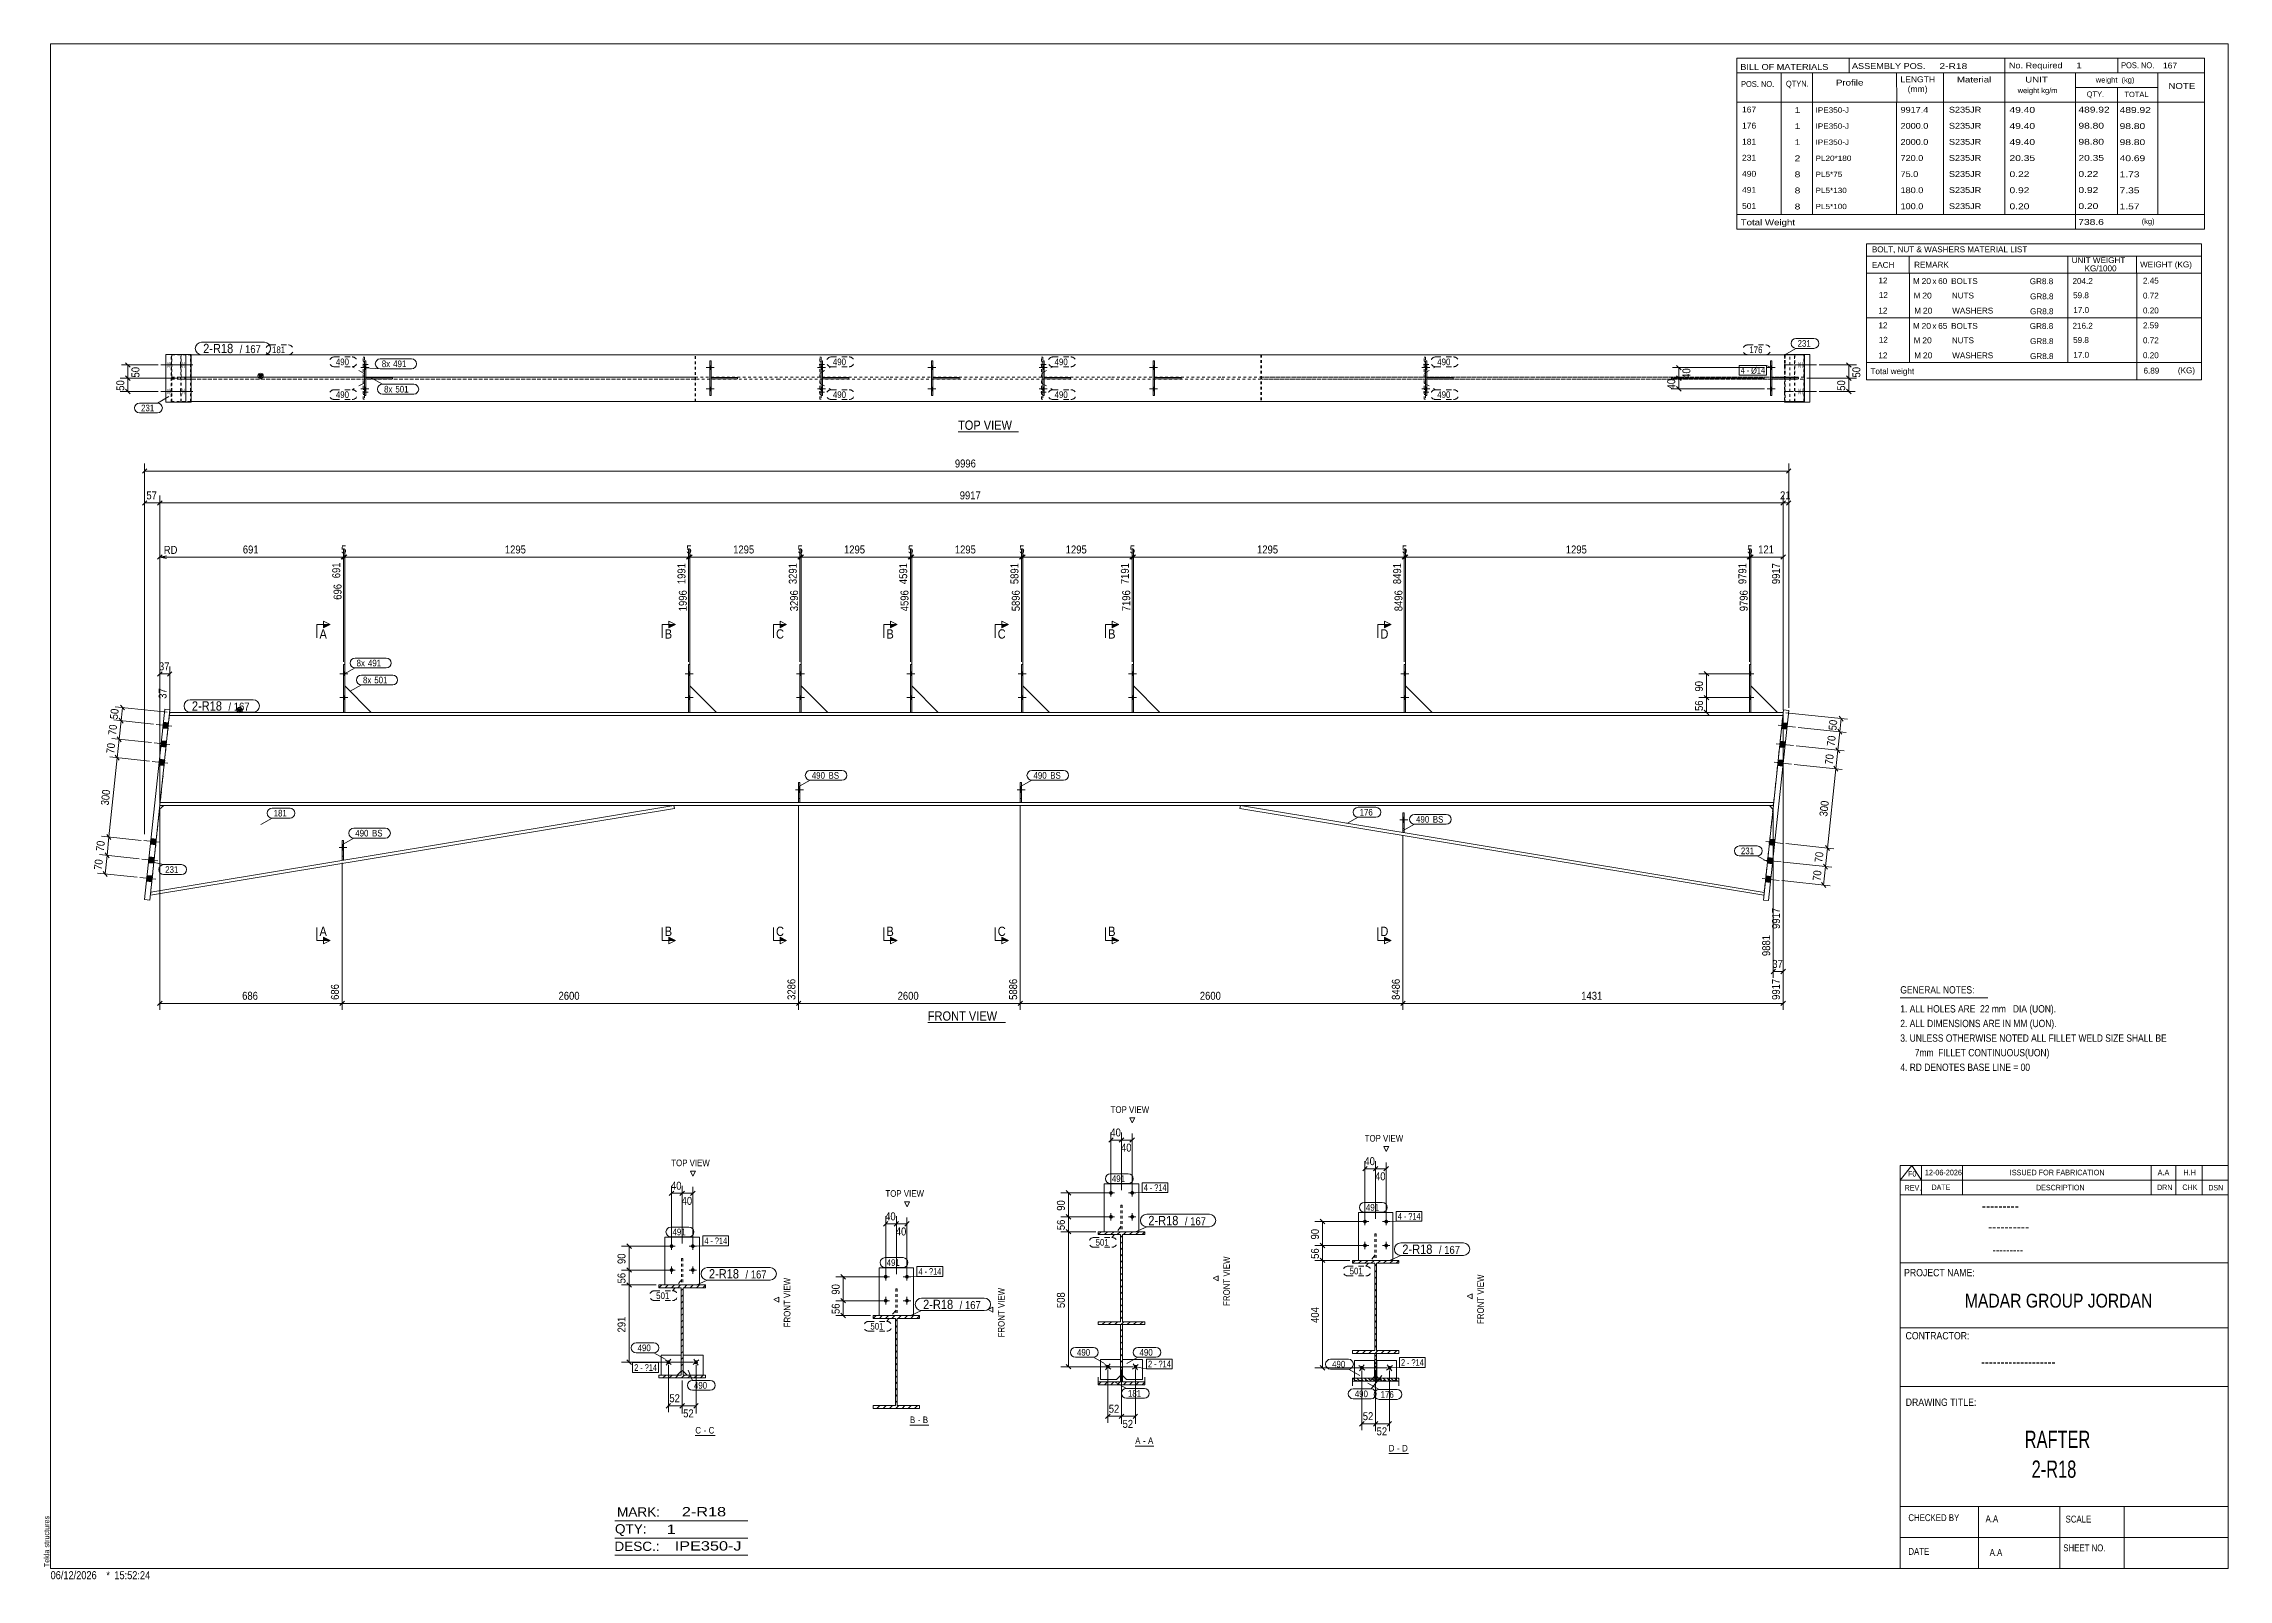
# Model space of a CAD drawing. Header units: millimetres. Extents: x 2 to 825, y 1 to 579.
import ezdxf

# ---------------------------------------------------------------- set-up
doc = ezdxf.new("R2010")
doc.units = ezdxf.units.MM
for name, pattern in [('XKITLINE00', [0]), ('XKITLINE01', [4, 1, -1, 1, -1]), ('XKITLINE02', [4, 2, -2])]:
    doc.linetypes.add(name, pattern=pattern)
for name, color, linetype, lineweight in [('Bolt', 3, 'Continuous', 0), ('BoltMark', 7, 'Continuous', 0), ('Dimensions', 7, 'Continuous', 0), ('DrawingSheet', 5, 'Continuous', 0), ('OtherObjectType', 7, 'Continuous', 0), ('Part', 2, 'Continuous', 0), ('PartMark', 7, 'Continuous', 0), ('Section', 6, 'Continuous', 0)]:
    doc.layers.add(name, color=color, linetype=linetype, lineweight=lineweight)
doc.styles.add('@ARIAL_UNICODE_MS_BOLD', font='ARIAL.TTF')
doc.styles.add('ARIAL', font='ARIAL.TTF')
doc.styles.add('ARIAL_NARROW', font='ARIALN.TTF')
doc.styles.add('COMIC_SANS_MS_BOLD', font='COMICBD.TTF')
doc.styles.add('SWIS721_EX_BT', font='ARIAL.TTF')
doc.styles.add('SWISSE', font='ARIAL.TTF')

# ---------------------------------------------------------------- blocks, each defined once
blk = doc.blocks.new('*A1')
at = {"layer": 'Part', "color": 7, "linetype": 'XKITLINE00', "lineweight": 0}
for p, q in [((495.17, 119.91), (496.27, 121.01)), ((495.17, 119.91), (495.17, 119.91)), ((497.52, 119.91), (498.62, 121.01)), ((499.88, 119.91), (500.98, 121.01)), ((502.24, 119.91), (503.34, 121.01)), ((503.57, 118.88), (504.27, 119.58)), ((503.57, 116.52), (504.27, 117.22)), ((504.6, 119.91), (505.7, 121.01)), ((506.95, 119.91), (508.05, 121.01)), ((509.31, 119.91), (510.41, 121.01)), ((511.67, 119.91), (512.67, 120.91)), ((503.57, 114.17), (504.27, 114.87)), ((503.57, 111.81), (504.27, 112.51)), ((503.57, 109.45), (504.27, 110.15)), ((503.57, 107.09), (504.27, 107.79)), ((503.57, 104.74), (504.27, 105.44)), ((503.57, 102.38), (504.27, 103.08)), ((503.57, 100.02), (504.27, 100.72)), ((503.57, 97.66), (504.27, 98.36)), ((503.57, 95.31), (504.27, 96.01)), ((503.57, 92.95), (504.27, 93.65)), ((503.57, 90.59), (504.27, 91.29)), ((495.17, 86.91), (495.37, 87.11)), ((496.63, 86.01), (497.73, 87.11)), ((498.98, 86.01), (500.08, 87.11)), ((501.34, 86.01), (502.44, 87.11)), ((503.57, 88.24), (504.27, 88.94)), ((503.7, 86.01), (504.8, 87.11)), ((506.06, 86.01), (507.16, 87.11)), ((508.41, 86.01), (509.51, 87.11)), ((510.77, 86.01), (511.87, 87.11))]:
    blk.add_line(p, q, dxfattribs=at)
blk = doc.blocks.new('*A2')
at = {"layer": 'Part', "color": 7, "linetype": 'XKITLINE00', "lineweight": 0}
for p, q in [((504.27, 84.81), (503.57, 85.51)), ((503.66, 83.99), (503.57, 84.09)), ((504.27, 81.98), (503.57, 82.68)), ((504.27, 83.39), (503.66, 83.99)), ((495.87, 76.2), (495.47, 76.61)), ((496.58, 75.5), (495.87, 76.2)), ((498, 75.5), (496.88, 76.61)), ((499.42, 75.5), (498.3, 76.61)), ((500.83, 75.5), (499.72, 76.61)), ((502.25, 75.5), (501.13, 76.61)), ((503.66, 75.5), (502.55, 76.61)), ((504.27, 80.56), (503.57, 81.26)), ((504.27, 79.14), (503.57, 79.84)), ((504.27, 77.73), (503.57, 78.43)), ((505.08, 75.5), (503.57, 77.01)), ((506.5, 75.5), (505.38, 76.61)), ((507.91, 75.5), (506.8, 76.61)), ((509.33, 75.5), (508.21, 76.61)), ((510.75, 75.5), (509.63, 76.61)), ((512.16, 75.5), (511.05, 76.61)), ((512.67, 76.41), (512.46, 76.61))]:
    blk.add_line(p, q, dxfattribs=at)
blk = doc.blocks.new('*A3')
at = {"layer": 'Part', "color": 7, "linetype": 'XKITLINE00', "lineweight": 0}
for p, q in [((314.71, 99.14), (315.81, 100.24)), ((314.71, 99.14), (314.71, 99.14)), ((317.07, 99.14), (318.17, 100.24)), ((319.43, 99.14), (320.53, 100.24)), ((321.78, 99.14), (322.88, 100.24)), ((323.11, 98.11), (323.81, 98.81)), ((324.14, 99.14), (325.24, 100.24)), ((326.5, 99.14), (327.6, 100.24)), ((328.86, 99.14), (329.96, 100.24)), ((331.21, 99.14), (332.21, 100.13)), ((323.11, 95.75), (323.81, 96.45)), ((323.11, 93.39), (323.81, 94.09)), ((323.11, 91.03), (323.81, 91.73)), ((323.11, 88.68), (323.81, 89.38)), ((323.11, 86.32), (323.81, 87.02)), ((323.11, 83.96), (323.81, 84.66)), ((323.11, 81.61), (323.81, 82.31)), ((323.11, 79.25), (323.81, 79.95)), ((323.11, 76.89), (323.81, 77.59)), ((323.11, 74.53), (323.81, 75.23)), ((314.71, 66.14), (314.91, 66.34)), ((316.17, 65.24), (317.27, 66.34)), ((318.53, 65.24), (319.63, 66.34)), ((320.89, 65.24), (321.99, 66.34)), ((323.11, 72.18), (323.81, 72.88)), ((323.11, 69.82), (323.81, 70.52)), ((323.11, 67.46), (323.81, 68.16)), ((323.24, 65.24), (324.34, 66.34)), ((325.6, 65.24), (326.7, 66.34)), ((327.96, 65.24), (329.06, 66.34)), ((330.32, 65.24), (331.42, 66.34))]:
    blk.add_line(p, q, dxfattribs=at)
blk = doc.blocks.new('*A4')
at = {"layer": 'Part', "color": 7, "linetype": 'XKITLINE00', "lineweight": 0}
for p, q in [((234.07, 110.66), (235.17, 111.76)), ((234.07, 110.66), (234.07, 110.66)), ((236.42, 110.66), (237.52, 111.76)), ((238.78, 110.66), (239.88, 111.76)), ((241.14, 110.66), (242.24, 111.76)), ((242.47, 109.64), (243.17, 110.34)), ((242.47, 107.28), (243.17, 107.98)), ((243.5, 110.66), (244.6, 111.76)), ((245.85, 110.66), (246.95, 111.76)), ((248.21, 110.66), (249.31, 111.76)), ((250.57, 110.66), (251.57, 111.66)), ((242.47, 104.92), (243.17, 105.62)), ((242.47, 102.56), (243.17, 103.26)), ((242.47, 100.21), (243.17, 100.91)), ((242.47, 97.85), (243.17, 98.55)), ((242.47, 95.49), (243.17, 96.19)), ((242.47, 93.13), (243.17, 93.83)), ((242.47, 90.78), (243.17, 91.48)), ((242.47, 88.42), (243.17, 89.12)), ((242.47, 86.06), (243.17, 86.76)), ((242.47, 83.7), (243.17, 84.4)), ((234.07, 77.66), (234.27, 77.86)), ((235.53, 76.76), (236.63, 77.86)), ((237.88, 76.76), (238.98, 77.86)), ((240.24, 76.76), (241.34, 77.86)), ((242.47, 81.35), (243.17, 82.05)), ((242.47, 78.99), (243.17, 79.69)), ((242.6, 76.76), (243.7, 77.86)), ((244.96, 76.76), (246.06, 77.86)), ((247.31, 76.76), (248.41, 77.86)), ((249.67, 76.76), (250.77, 77.86))]:
    blk.add_line(p, q, dxfattribs=at)
blk = doc.blocks.new('*A5')
at = {"layer": 'Part', "color": 7, "linetype": 'XKITLINE00', "lineweight": 0}
for p, q in [((399.51, 130.71), (400.61, 131.81)), ((401.87, 130.71), (402.97, 131.81)), ((404.23, 130.71), (405.33, 131.81)), ((406.59, 130.71), (407.69, 131.81)), ((408.94, 130.71), (410.04, 131.81)), ((411.3, 130.71), (412.4, 131.81)), ((413.66, 130.71), (414.76, 131.81)), ((416.02, 130.71), (417.01, 131.71)), ((399.51, 130.71), (399.51, 130.71)), ((407.91, 129.68), (408.61, 130.38)), ((407.91, 127.32), (408.61, 128.02)), ((407.91, 124.97), (408.61, 125.67)), ((407.91, 122.61), (408.61, 123.31)), ((407.91, 120.25), (408.61, 120.95)), ((407.91, 117.89), (408.61, 118.59)), ((407.91, 115.54), (408.61, 116.24)), ((407.91, 113.18), (408.61, 113.88)), ((407.91, 110.82), (408.61, 111.52)), ((407.91, 108.46), (408.61, 109.16)), ((407.91, 106.11), (408.61, 106.81)), ((407.91, 103.75), (408.61, 104.45)), ((407.91, 101.39), (408.61, 102.09)), ((407.91, 99.03), (408.61, 99.73)), ((399.52, 97.71), (399.72, 97.91)), ((400.97, 96.81), (402.07, 97.91)), ((403.33, 96.81), (404.43, 97.91)), ((405.69, 96.81), (406.79, 97.91)), ((408.05, 96.81), (409.15, 97.91)), ((410.4, 96.81), (411.5, 97.91)), ((412.76, 96.81), (413.86, 97.91)), ((415.12, 96.81), (416.22, 97.91))]:
    blk.add_line(p, q, dxfattribs=at)
blk = doc.blocks.new('*A6')
at = {"layer": 'Part', "color": 7, "linetype": 'XKITLINE00', "lineweight": 0}
for p, q in [((407.91, 96.75), (407.95, 96.79)), ((407.91, 94.4), (408.61, 95.1)), ((407.91, 92.04), (408.61, 92.74)), ((407.91, 89.68), (408.61, 90.38)), ((407.91, 87.32), (408.61, 88.02)), ((407.91, 84.97), (408.61, 85.67)), ((407.91, 82.61), (408.61, 83.31)), ((399.51, 74.21), (400.63, 75.32)), ((401.87, 74.21), (402.99, 75.32)), ((404.23, 74.21), (405.34, 75.32)), ((406.59, 74.21), (407.7, 75.32)), ((407.91, 80.25), (408.61, 80.95)), ((407.91, 77.89), (408.61, 78.59)), ((407.91, 75.54), (408.61, 76.24)), ((408.94, 74.21), (410.06, 75.32)), ((411.3, 74.21), (412.42, 75.32)), ((413.66, 74.21), (414.77, 75.32)), ((416.02, 74.21), (417.01, 75.21))]:
    blk.add_line(p, q, dxfattribs=at)
blk = doc.blocks.new('*A7')
at = {"layer": 'Bolt'}
for points in [[(328.73, 342.56), (329.23, 342.56), (329.23, 341.16), (328.73, 341.16)], [(328.73, 342.56), (329.23, 342.56), (329.23, 341.16), (328.73, 341.16)], [(328.73, 333.56), (329.23, 333.56), (329.23, 332.16), (328.73, 332.16)], [(328.73, 333.56), (329.23, 333.56), (329.23, 332.16), (328.73, 332.16)]]:
    blk.add_hatch(color=3, dxfattribs=at).paths.add_polyline_path(points, flags=17)
at = {"layer": 'Bolt', "color": 3, "linetype": 'XKITLINE00', "lineweight": 0}
for p, q in [((330.39, 341.86), (327.39, 341.86)), ((330.39, 341.86), (327.39, 341.86)), ((329.23, 342.56), (328.73, 342.56)), ((329.23, 342.56), (328.73, 342.56)), ((329.23, 341.16), (328.73, 341.16)), ((329.23, 341.16), (328.73, 341.16)), ((330.39, 332.86), (327.39, 332.86)), ((330.39, 332.86), (327.39, 332.86)), ((329.23, 333.56), (328.73, 333.56)), ((329.23, 333.56), (328.73, 333.56)), ((329.23, 332.16), (328.73, 332.16)), ((329.23, 332.16), (328.73, 332.16))]:
    blk.add_line(p, q, dxfattribs=at)
blk = doc.blocks.new('*A8')
at = {"layer": 'Bolt'}
for points in [[(287.15, 342.56), (287.65, 342.56), (287.65, 341.16), (287.15, 341.16)], [(287.15, 342.56), (287.65, 342.56), (287.65, 341.16), (287.15, 341.16)], [(287.15, 333.56), (287.65, 333.56), (287.65, 332.16), (287.15, 332.16)], [(287.15, 333.56), (287.65, 333.56), (287.65, 332.16), (287.15, 332.16)]]:
    blk.add_hatch(color=3, dxfattribs=at).paths.add_polyline_path(points, flags=17)
at = {"layer": 'Bolt', "color": 3, "linetype": 'XKITLINE00', "lineweight": 0}
for p, q in [((288.81, 341.86), (285.81, 341.86)), ((288.81, 341.86), (285.81, 341.86)), ((287.65, 342.56), (287.15, 342.56)), ((287.65, 342.56), (287.15, 342.56)), ((287.65, 341.16), (287.15, 341.16)), ((287.65, 341.16), (287.15, 341.16)), ((288.81, 332.86), (285.81, 332.86)), ((288.81, 332.86), (285.81, 332.86)), ((287.65, 333.56), (287.15, 333.56)), ((287.65, 333.56), (287.15, 333.56)), ((287.65, 332.16), (287.15, 332.16)), ((287.65, 332.16), (287.15, 332.16))]:
    blk.add_line(p, q, dxfattribs=at)
blk = doc.blocks.new('*A9')
at = {"layer": 'Bolt'}
for points in [[(245.25, 342.56), (245.75, 342.56), (245.75, 341.16), (245.25, 341.16)], [(245.25, 342.56), (245.75, 342.56), (245.75, 341.16), (245.25, 341.16)], [(245.25, 333.56), (245.75, 333.56), (245.75, 332.16), (245.25, 332.16)], [(245.25, 333.56), (245.75, 333.56), (245.75, 332.16), (245.25, 332.16)]]:
    blk.add_hatch(color=3, dxfattribs=at).paths.add_polyline_path(points, flags=17)
at = {"layer": 'Bolt', "color": 3, "linetype": 'XKITLINE00', "lineweight": 0}
for p, q in [((246.91, 341.86), (243.91, 341.86)), ((246.91, 341.86), (243.91, 341.86)), ((245.75, 342.56), (245.25, 342.56)), ((245.75, 342.56), (245.25, 342.56)), ((245.75, 341.16), (245.25, 341.16)), ((245.75, 341.16), (245.25, 341.16)), ((246.91, 332.86), (243.91, 332.86)), ((246.91, 332.86), (243.91, 332.86)), ((245.75, 333.56), (245.25, 333.56)), ((245.75, 333.56), (245.25, 333.56)), ((245.75, 332.16), (245.25, 332.16)), ((245.75, 332.16), (245.25, 332.16))]:
    blk.add_line(p, q, dxfattribs=at)
blk = doc.blocks.new('*A10')
at = {"layer": 'Bolt'}
for points in [[(115.25, 342.56), (115.75, 342.56), (115.75, 341.16), (115.25, 341.16)], [(115.25, 342.56), (115.75, 342.56), (115.75, 341.16), (115.25, 341.16)], [(115.25, 333.56), (115.75, 333.56), (115.75, 332.16), (115.25, 332.16)], [(115.25, 333.56), (115.75, 333.56), (115.75, 332.16), (115.25, 332.16)]]:
    blk.add_hatch(color=3, dxfattribs=at).paths.add_polyline_path(points, flags=17)
at = {"layer": 'Bolt', "color": 3, "linetype": 'XKITLINE00', "lineweight": 0}
for p, q in [((116.91, 341.86), (113.91, 341.86)), ((116.91, 341.86), (113.91, 341.86)), ((115.75, 342.56), (115.25, 342.56)), ((115.75, 342.56), (115.25, 342.56)), ((115.75, 341.16), (115.25, 341.16)), ((115.75, 341.16), (115.25, 341.16)), ((116.91, 332.86), (113.91, 332.86)), ((116.91, 332.86), (113.91, 332.86)), ((115.75, 333.56), (115.25, 333.56)), ((115.75, 333.56), (115.25, 333.56)), ((115.75, 332.16), (115.25, 332.16)), ((115.75, 332.16), (115.25, 332.16))]:
    blk.add_line(p, q, dxfattribs=at)
blk = doc.blocks.new('*A11')
at = {"layer": 'Bolt'}
for points in [[(514.73, 342.56), (515.23, 342.56), (515.23, 341.16), (514.73, 341.16)], [(514.73, 342.56), (515.23, 342.56), (515.23, 341.16), (514.73, 341.16)], [(514.73, 333.56), (515.23, 333.56), (515.23, 332.16), (514.73, 332.16)], [(514.73, 333.56), (515.23, 333.56), (515.23, 332.16), (514.73, 332.16)]]:
    blk.add_hatch(color=3, dxfattribs=at).paths.add_polyline_path(points, flags=17)
at = {"layer": 'Bolt', "color": 3, "linetype": 'XKITLINE00', "lineweight": 0}
for p, q in [((516.39, 341.86), (513.39, 341.86)), ((516.39, 341.86), (513.39, 341.86)), ((515.23, 342.56), (514.73, 342.56)), ((515.23, 342.56), (514.73, 342.56)), ((515.23, 341.16), (514.73, 341.16)), ((515.23, 341.16), (514.73, 341.16)), ((516.39, 332.86), (513.39, 332.86)), ((516.39, 332.86), (513.39, 332.86)), ((515.23, 333.56), (514.73, 333.56)), ((515.23, 333.56), (514.73, 333.56)), ((515.23, 332.16), (514.73, 332.16)), ((515.23, 332.16), (514.73, 332.16))]:
    blk.add_line(p, q, dxfattribs=at)
blk = doc.blocks.new('*A12')
at = {"layer": 'Bolt'}
for points in [[(412.21, 342.56), (412.71, 342.56), (412.71, 341.16), (412.21, 341.16)], [(412.21, 342.56), (412.71, 342.56), (412.71, 341.16), (412.21, 341.16)], [(412.21, 333.56), (412.71, 333.56), (412.71, 332.16), (412.21, 332.16)], [(412.21, 333.56), (412.71, 333.56), (412.71, 332.16), (412.21, 332.16)]]:
    blk.add_hatch(color=3, dxfattribs=at).paths.add_polyline_path(points, flags=17)
at = {"layer": 'Bolt', "color": 3, "linetype": 'XKITLINE00', "lineweight": 0}
for p, q in [((413.87, 341.86), (410.87, 341.86)), ((413.87, 341.86), (410.87, 341.86)), ((412.71, 342.56), (412.21, 342.56)), ((412.71, 342.56), (412.21, 342.56)), ((412.71, 341.16), (412.21, 341.16)), ((412.71, 341.16), (412.21, 341.16)), ((413.87, 332.86), (410.87, 332.86)), ((413.87, 332.86), (410.87, 332.86)), ((412.71, 333.56), (412.21, 333.56)), ((412.71, 333.56), (412.21, 333.56)), ((412.71, 332.16), (412.21, 332.16)), ((412.71, 332.16), (412.21, 332.16))]:
    blk.add_line(p, q, dxfattribs=at)
blk = doc.blocks.new('*A13')
at = {"layer": 'Bolt'}
for points in [[(370.63, 342.56), (371.13, 342.56), (371.13, 341.16), (370.63, 341.16)], [(370.63, 342.56), (371.13, 342.56), (371.13, 341.16), (370.63, 341.16)], [(370.63, 333.56), (371.13, 333.56), (371.13, 332.16), (370.63, 332.16)], [(370.63, 333.56), (371.13, 333.56), (371.13, 332.16), (370.63, 332.16)]]:
    blk.add_hatch(color=3, dxfattribs=at).paths.add_polyline_path(points, flags=17)
at = {"layer": 'Bolt', "color": 3, "linetype": 'XKITLINE00', "lineweight": 0}
for p, q in [((372.29, 341.86), (369.29, 341.86)), ((372.29, 341.86), (369.29, 341.86)), ((371.13, 342.56), (370.63, 342.56)), ((371.13, 342.56), (370.63, 342.56)), ((371.13, 341.16), (370.63, 341.16)), ((371.13, 341.16), (370.63, 341.16)), ((372.29, 332.86), (369.29, 332.86)), ((372.29, 332.86), (369.29, 332.86)), ((371.13, 333.56), (370.63, 333.56)), ((371.13, 333.56), (370.63, 333.56)), ((371.13, 332.16), (370.63, 332.16)), ((371.13, 332.16), (370.63, 332.16))]:
    blk.add_line(p, q, dxfattribs=at)
blk = doc.blocks.new('*A14')
at = {"layer": 'Bolt'}
for points in [[(644.73, 342.56), (645.23, 342.56), (645.23, 341.16), (644.73, 341.16)], [(644.73, 342.56), (645.23, 342.56), (645.23, 341.16), (644.73, 341.16)], [(644.73, 333.56), (645.23, 333.56), (645.23, 332.16), (644.73, 332.16)], [(644.73, 333.56), (645.23, 333.56), (645.23, 332.16), (644.73, 332.16)]]:
    blk.add_hatch(color=3, dxfattribs=at).paths.add_polyline_path(points, flags=17)
at = {"layer": 'Bolt', "color": 3, "linetype": 'XKITLINE00', "lineweight": 0}
for p, q in [((646.39, 341.86), (643.39, 341.86)), ((646.39, 341.86), (643.39, 341.86)), ((645.23, 342.56), (644.73, 342.56)), ((645.23, 342.56), (644.73, 342.56)), ((645.23, 341.16), (644.73, 341.16)), ((645.23, 341.16), (644.73, 341.16)), ((646.39, 332.86), (643.39, 332.86)), ((646.39, 332.86), (643.39, 332.86)), ((645.23, 333.56), (644.73, 333.56)), ((645.23, 333.56), (644.73, 333.56)), ((645.23, 332.16), (644.73, 332.16)), ((645.23, 332.16), (644.73, 332.16))]:
    blk.add_line(p, q, dxfattribs=at)
blk = doc.blocks.new('*A15')
at = {"layer": 'Bolt', "color": 3, "linetype": 'XKITLINE02', "lineweight": 0}
for p, q in [((516.08, 286.82), (513.08, 286.82)), ((514.73, 287.8), (514.23, 287.8)), ((514.73, 285.83), (514.23, 285.83))]:
    blk.add_line(p, q, dxfattribs=at)
blk = doc.blocks.new('*A16')
at = {"layer": 'Bolt'}
blk.add_hatch(color=3, dxfattribs=at).paths.add_polyline_path([(514.73, 285.83), (514.23, 285.83), (514.23, 287.8), (514.73, 287.8)], flags=17)
at = {"layer": 'Bolt', "color": 3, "linetype": 'XKITLINE00', "lineweight": 0}
for p, q in [((516.08, 286.82), (513.08, 286.82)), ((514.73, 287.8), (514.23, 287.8)), ((514.73, 285.83), (514.23, 285.83))]:
    blk.add_line(p, q, dxfattribs=at)
blk = doc.blocks.new('*A17')
at = {"layer": 'Bolt', "color": 3, "linetype": 'XKITLINE02', "lineweight": 0}
for p, q in [((371.98, 298.16), (368.98, 298.16)), ((370.63, 299.14), (370.13, 299.14)), ((370.63, 297.17), (370.13, 297.17))]:
    blk.add_line(p, q, dxfattribs=at)
blk = doc.blocks.new('*A18')
at = {"layer": 'Bolt'}
blk.add_hatch(color=3, dxfattribs=at).paths.add_polyline_path([(370.63, 297.17), (370.13, 297.17), (370.13, 299.14), (370.63, 299.14)], flags=17)
at = {"layer": 'Bolt', "color": 3, "linetype": 'XKITLINE00', "lineweight": 0}
for p, q in [((371.98, 298.16), (368.98, 298.16)), ((370.63, 299.14), (370.13, 299.14)), ((370.63, 297.17), (370.13, 297.17))]:
    blk.add_line(p, q, dxfattribs=at)
blk = doc.blocks.new('*A19')
at = {"layer": 'Bolt', "color": 3, "linetype": 'XKITLINE02', "lineweight": 0}
for p, q in [((288.5, 298.16), (285.5, 298.16)), ((287.15, 299.14), (286.65, 299.14)), ((287.15, 297.17), (286.65, 297.17))]:
    blk.add_line(p, q, dxfattribs=at)
blk = doc.blocks.new('*A20')
at = {"layer": 'Bolt'}
blk.add_hatch(color=3, dxfattribs=at).paths.add_polyline_path([(287.15, 297.17), (286.65, 297.17), (286.65, 299.14), (287.15, 299.14)], flags=17)
at = {"layer": 'Bolt', "color": 3, "linetype": 'XKITLINE00', "lineweight": 0}
for p, q in [((288.5, 298.16), (285.5, 298.16)), ((287.15, 299.14), (286.65, 299.14)), ((287.15, 297.17), (286.65, 297.17))]:
    blk.add_line(p, q, dxfattribs=at)
blk = doc.blocks.new('*A21')
at = {"layer": 'Bolt', "color": 3, "linetype": 'XKITLINE02', "lineweight": 0}
for p, q in [((116.6, 276.41), (113.6, 276.41)), ((115.25, 277.39), (114.75, 277.39)), ((115.25, 275.43), (114.75, 275.43))]:
    blk.add_line(p, q, dxfattribs=at)
blk = doc.blocks.new('*A22')
at = {"layer": 'Bolt'}
blk.add_hatch(color=3, dxfattribs=at).paths.add_polyline_path([(115.25, 275.43), (114.75, 275.43), (114.75, 277.39), (115.25, 277.39)], flags=17)
at = {"layer": 'Bolt', "color": 3, "linetype": 'XKITLINE00', "lineweight": 0}
for p, q in [((116.6, 276.41), (113.6, 276.41)), ((115.25, 277.39), (114.75, 277.39)), ((115.25, 275.43), (114.75, 275.43))]:
    blk.add_line(p, q, dxfattribs=at)
blk = doc.blocks.new('*A23')
at = {"layer": 'Bolt'}
for points in [[(658.72, 320.98), (656.74, 321.19), (656.97, 323.38), (658.96, 323.17)], [(658.72, 320.98), (656.74, 321.19), (656.97, 323.38), (658.96, 323.17)], [(657.99, 314.02), (656, 314.23), (656.23, 316.42), (658.22, 316.21)], [(657.99, 314.02), (656, 314.23), (656.23, 316.42), (658.22, 316.21)], [(657.26, 307.06), (655.27, 307.27), (655.5, 309.45), (657.49, 309.24)], [(657.26, 307.06), (655.27, 307.27), (655.5, 309.45), (657.49, 309.24)], [(653.37, 270.26), (651.39, 270.47), (651.62, 272.66), (653.61, 272.45)], [(653.37, 270.26), (651.39, 270.47), (651.62, 272.66), (653.61, 272.45)], [(654.11, 277.22), (652.12, 277.43), (652.35, 279.62), (654.34, 279.41)], [(654.11, 277.22), (652.12, 277.43), (652.35, 279.62), (654.34, 279.41)], [(652.64, 263.3), (650.65, 263.51), (650.88, 265.7), (652.87, 265.49)], [(652.64, 263.3), (650.65, 263.51), (650.88, 265.7), (652.87, 265.49)]]:
    blk.add_hatch(color=3, dxfattribs=at).paths.add_polyline_path(points, flags=17)
at = {"layer": 'Bolt', "color": 3, "linetype": 'XKITLINE00', "lineweight": 0}
for p, q in [((661.97, 321.74), (655.51, 322.43)), ((661.97, 321.74), (655.51, 322.43)), ((658.72, 320.98), (656.74, 321.19)), ((658.72, 320.98), (656.74, 321.19)), ((658.96, 323.17), (656.97, 323.38)), ((658.96, 323.17), (656.97, 323.38)), ((661.24, 314.78), (654.77, 315.46)), ((661.24, 314.78), (654.77, 315.46)), ((657.99, 314.02), (656, 314.23)), ((657.99, 314.02), (656, 314.23)), ((658.22, 316.21), (656.23, 316.42)), ((658.22, 316.21), (656.23, 316.42)), ((660.5, 307.82), (654.04, 308.5)), ((660.5, 307.82), (654.04, 308.5)), ((657.26, 307.06), (655.27, 307.27)), ((657.26, 307.06), (655.27, 307.27)), ((657.49, 309.24), (655.5, 309.45)), ((657.49, 309.24), (655.5, 309.45)), ((656.62, 271.02), (650.16, 271.71)), ((656.62, 271.02), (650.16, 271.71)), ((657.36, 277.99), (650.89, 278.67)), ((657.36, 277.99), (650.89, 278.67)), ((653.61, 272.45), (651.62, 272.66)), ((653.61, 272.45), (651.62, 272.66)), ((654.11, 277.22), (652.12, 277.43)), ((654.11, 277.22), (652.12, 277.43)), ((654.34, 279.41), (652.35, 279.62)), ((654.34, 279.41), (652.35, 279.62)), ((655.89, 264.06), (649.42, 264.75)), ((655.89, 264.06), (649.42, 264.75)), ((652.64, 263.3), (650.65, 263.51)), ((652.64, 263.3), (650.65, 263.51)), ((652.87, 265.49), (650.88, 265.7)), ((652.87, 265.49), (650.88, 265.7)), ((653.37, 270.26), (651.39, 270.47)), ((653.37, 270.26), (651.39, 270.47))]:
    blk.add_line(p, q, dxfattribs=at)
blk = doc.blocks.new('*A24')
at = {"layer": 'Bolt'}
for points in [[(49.21, 321.19), (47.22, 321.4), (47.45, 323.59), (49.44, 323.38)], [(49.21, 321.19), (47.22, 321.4), (47.45, 323.59), (49.44, 323.38)], [(48.47, 314.23), (46.49, 314.44), (46.72, 316.63), (48.71, 316.42)], [(48.47, 314.23), (46.49, 314.44), (46.72, 316.63), (48.71, 316.42)], [(47.74, 307.27), (45.75, 307.48), (45.98, 309.66), (47.97, 309.45)], [(47.74, 307.27), (45.75, 307.48), (45.98, 309.66), (47.97, 309.45)], [(44.59, 277.43), (42.6, 277.64), (42.84, 279.83), (44.82, 279.62)], [(44.59, 277.43), (42.6, 277.64), (42.84, 279.83), (44.82, 279.62)], [(43.86, 270.47), (41.87, 270.68), (42.1, 272.87), (44.09, 272.66)], [(43.86, 270.47), (41.87, 270.68), (42.1, 272.87), (44.09, 272.66)], [(43.12, 263.51), (41.14, 263.72), (41.37, 265.91), (43.36, 265.7)], [(43.12, 263.51), (41.14, 263.72), (41.37, 265.91), (43.36, 265.7)]]:
    blk.add_hatch(color=3, dxfattribs=at).paths.add_polyline_path(points, flags=17)
at = {"layer": 'Bolt', "color": 3, "linetype": 'XKITLINE00', "lineweight": 0}
for p, q in [((44.7, 322.77), (50.67, 322.14)), ((44.7, 322.77), (50.67, 322.14)), ((47.22, 321.4), (49.21, 321.19)), ((47.22, 321.4), (49.21, 321.19)), ((47.45, 323.59), (49.44, 323.38)), ((47.45, 323.59), (49.44, 323.38)), ((43.97, 315.81), (49.93, 315.18)), ((43.97, 315.81), (49.93, 315.18)), ((46.49, 314.44), (48.47, 314.23)), ((46.49, 314.44), (48.47, 314.23)), ((46.72, 316.63), (48.71, 316.42)), ((46.72, 316.63), (48.71, 316.42)), ((43.23, 308.85), (49.2, 308.22)), ((43.23, 308.85), (49.2, 308.22)), ((45.75, 307.48), (47.74, 307.27)), ((45.75, 307.48), (47.74, 307.27)), ((45.98, 309.66), (47.97, 309.45)), ((45.98, 309.66), (47.97, 309.45)), ((42.84, 279.83), (44.82, 279.62)), ((42.84, 279.83), (44.82, 279.62)), ((39.35, 272.05), (45.32, 271.42)), ((39.35, 272.05), (45.32, 271.42)), ((40.08, 279.01), (46.05, 278.38)), ((40.08, 279.01), (46.05, 278.38)), ((42.1, 272.87), (44.09, 272.66)), ((42.1, 272.87), (44.09, 272.66)), ((42.6, 277.64), (44.59, 277.43)), ((42.6, 277.64), (44.59, 277.43)), ((38.62, 265.09), (44.58, 264.46)), ((38.62, 265.09), (44.58, 264.46)), ((41.14, 263.72), (43.12, 263.51)), ((41.14, 263.72), (43.12, 263.51)), ((41.37, 265.91), (43.36, 265.7)), ((41.37, 265.91), (43.36, 265.7)), ((41.87, 270.68), (43.86, 270.47)), ((41.87, 270.68), (43.86, 270.47))]:
    blk.add_line(p, q, dxfattribs=at)
blk = doc.blocks.new('*A25')
at = {"layer": 'Part'}
blk.add_hatch(color=2, dxfattribs=at).paths.add_polyline_path([(75.36, 328.66), (76.96, 328.66), (76.16, 327.26)], flags=17)
at = {"layer": 'Part', "color": 7, "linetype": 'XKITLINE01', "lineweight": 0}
for p, q in [((49.85, 327.26), (46.16, 292.26)), ((653.68, 292.26), (657.38, 327.26))]:
    blk.add_line(p, q, dxfattribs=at)
at = {"layer": 'Part', "color": 2, "linetype": 'XKITLINE00', "lineweight": 0}
for p, q in [((270.75, 326.16), (49.73, 326.16)), ((270.75, 327.26), (49.85, 327.26)), ((76.16, 327.26), (75.36, 328.66)), ((75.36, 328.66), (76.96, 328.66)), ((76.96, 328.66), (76.16, 327.26)), ((312.65, 327.26), (270.85, 327.26)), ((312.65, 326.16), (270.85, 326.16)), ((354.23, 327.26), (312.75, 327.26)), ((354.23, 326.16), (312.75, 326.16)), ((396.13, 327.26), (354.33, 327.26)), ((396.13, 326.16), (354.33, 326.16)), ((437.71, 327.26), (396.23, 327.26)), ((437.71, 326.16), (396.23, 326.16)), ((657.38, 327.26), (437.81, 327.26)), ((657.26, 326.16), (437.81, 326.16)), ((46.16, 292.26), (270.75, 292.26)), ((270.75, 293.36), (46.27, 293.36)), ((312.65, 293.36), (270.85, 293.36)), ((270.85, 292.26), (312.65, 292.26)), ((354.23, 293.36), (312.75, 293.36)), ((312.75, 292.26), (354.23, 292.26)), ((396.13, 293.36), (354.33, 293.36)), ((354.33, 292.26), (396.13, 292.26)), ((437.71, 293.36), (396.23, 293.36)), ((396.23, 292.26), (437.71, 292.26)), ((653.8, 293.36), (437.81, 293.36)), ((437.81, 292.26), (653.68, 292.26))]:
    blk.add_line(p, q, dxfattribs=at)
blk.add_circle((76.16, 328.16), 1, dxfattribs=at)
blk = doc.blocks.new('*A26')
at = {"layer": 'Part', "color": 2, "linetype": 'XKITLINE00', "lineweight": 0}
for p, q in [((329.23, 345.26), (328.73, 345.26)), ((328.73, 345.26), (328.73, 327.26)), ((329.23, 327.26), (329.23, 345.26))]:
    blk.add_line(p, q, dxfattribs=at)
at = {"layer": 'Part', "color": 7, "linetype": 'XKITLINE01', "lineweight": 0}
blk.add_line((328.73, 327.26), (329.23, 327.26), dxfattribs=at)
blk = doc.blocks.new('*A27')
at = {"layer": 'Part', "color": 2, "linetype": 'XKITLINE00', "lineweight": 0}
blk.add_line((339.23, 327.26), (329.23, 337.26), dxfattribs=at)
at = {"layer": 'Part', "color": 7, "linetype": 'XKITLINE01', "lineweight": 0}
for p, q in [((329.23, 337.26), (329.23, 327.26)), ((329.23, 327.26), (339.23, 327.26))]:
    blk.add_line(p, q, dxfattribs=at)
blk = doc.blocks.new('*A28')
at = {"layer": 'Part', "color": 2, "linetype": 'XKITLINE00', "lineweight": 0}
for p, q in [((287.15, 327.26), (287.15, 345.26)), ((287.15, 345.26), (287.65, 345.26)), ((287.65, 345.26), (287.65, 327.26))]:
    blk.add_line(p, q, dxfattribs=at)
at = {"layer": 'Part', "color": 7, "linetype": 'XKITLINE01', "lineweight": 0}
blk.add_line((287.65, 327.26), (287.15, 327.26), dxfattribs=at)
blk = doc.blocks.new('*A29')
at = {"layer": 'Part', "color": 2, "linetype": 'XKITLINE00', "lineweight": 0}
blk.add_line((297.65, 327.26), (287.65, 337.26), dxfattribs=at)
at = {"layer": 'Part', "color": 7, "linetype": 'XKITLINE01', "lineweight": 0}
for p, q in [((287.65, 337.26), (287.65, 327.26)), ((287.65, 327.26), (297.65, 327.26))]:
    blk.add_line(p, q, dxfattribs=at)
blk = doc.blocks.new('*A30')
at = {"layer": 'Part', "color": 2, "linetype": 'XKITLINE00', "lineweight": 0}
for p, q in [((245.25, 327.26), (245.25, 345.26)), ((245.25, 345.26), (245.75, 345.26)), ((245.75, 345.26), (245.75, 327.26))]:
    blk.add_line(p, q, dxfattribs=at)
at = {"layer": 'Part', "color": 7, "linetype": 'XKITLINE01', "lineweight": 0}
blk.add_line((245.75, 327.26), (245.25, 327.26), dxfattribs=at)
blk = doc.blocks.new('*A31')
at = {"layer": 'Part', "color": 2, "linetype": 'XKITLINE00', "lineweight": 0}
blk.add_line((255.75, 327.26), (245.75, 337.26), dxfattribs=at)
at = {"layer": 'Part', "color": 7, "linetype": 'XKITLINE01', "lineweight": 0}
for p, q in [((245.75, 337.26), (245.75, 327.26)), ((245.75, 327.26), (255.75, 327.26))]:
    blk.add_line(p, q, dxfattribs=at)
blk = doc.blocks.new('*A32')
at = {"layer": 'Part', "color": 2, "linetype": 'XKITLINE00', "lineweight": 0}
for p, q in [((115.25, 327.26), (115.25, 345.26)), ((115.25, 345.26), (115.75, 345.26)), ((115.75, 345.26), (115.75, 327.26))]:
    blk.add_line(p, q, dxfattribs=at)
at = {"layer": 'Part', "color": 7, "linetype": 'XKITLINE01', "lineweight": 0}
blk.add_line((115.75, 327.26), (115.25, 327.26), dxfattribs=at)
blk = doc.blocks.new('*A33')
at = {"layer": 'Part', "color": 2, "linetype": 'XKITLINE00', "lineweight": 0}
blk.add_line((125.75, 327.26), (115.75, 337.26), dxfattribs=at)
at = {"layer": 'Part', "color": 7, "linetype": 'XKITLINE01', "lineweight": 0}
for p, q in [((115.75, 337.26), (115.75, 327.26)), ((115.75, 327.26), (125.75, 327.26))]:
    blk.add_line(p, q, dxfattribs=at)
blk = doc.blocks.new('*A34')
at = {"layer": 'Part', "color": 2, "linetype": 'XKITLINE00', "lineweight": 0}
for p, q in [((515.23, 345.26), (514.73, 345.26)), ((514.73, 345.26), (514.73, 327.26)), ((515.23, 327.26), (515.23, 345.26))]:
    blk.add_line(p, q, dxfattribs=at)
at = {"layer": 'Part', "color": 7, "linetype": 'XKITLINE01', "lineweight": 0}
blk.add_line((514.73, 327.26), (515.23, 327.26), dxfattribs=at)
blk = doc.blocks.new('*A35')
at = {"layer": 'Part', "color": 2, "linetype": 'XKITLINE00', "lineweight": 0}
blk.add_line((525.23, 327.26), (515.23, 337.26), dxfattribs=at)
at = {"layer": 'Part', "color": 7, "linetype": 'XKITLINE01', "lineweight": 0}
for p, q in [((515.23, 337.26), (515.23, 327.26)), ((515.23, 327.26), (525.23, 327.26))]:
    blk.add_line(p, q, dxfattribs=at)
blk = doc.blocks.new('*A36')
at = {"layer": 'Part', "color": 2, "linetype": 'XKITLINE00', "lineweight": 0}
for p, q in [((412.71, 345.26), (412.21, 345.26)), ((412.21, 345.26), (412.21, 327.26)), ((412.71, 327.26), (412.71, 345.26))]:
    blk.add_line(p, q, dxfattribs=at)
at = {"layer": 'Part', "color": 7, "linetype": 'XKITLINE01', "lineweight": 0}
blk.add_line((412.21, 327.26), (412.71, 327.26), dxfattribs=at)
blk = doc.blocks.new('*A37')
at = {"layer": 'Part', "color": 2, "linetype": 'XKITLINE00', "lineweight": 0}
blk.add_line((422.71, 327.26), (412.71, 337.26), dxfattribs=at)
at = {"layer": 'Part', "color": 7, "linetype": 'XKITLINE01', "lineweight": 0}
for p, q in [((412.71, 337.26), (412.71, 327.26)), ((412.71, 327.26), (422.71, 327.26))]:
    blk.add_line(p, q, dxfattribs=at)
blk = doc.blocks.new('*A38')
at = {"layer": 'Part', "color": 2, "linetype": 'XKITLINE00', "lineweight": 0}
for p, q in [((371.13, 345.26), (370.63, 345.26)), ((370.63, 345.26), (370.63, 327.26)), ((371.13, 327.26), (371.13, 345.26))]:
    blk.add_line(p, q, dxfattribs=at)
at = {"layer": 'Part', "color": 7, "linetype": 'XKITLINE01', "lineweight": 0}
blk.add_line((370.63, 327.26), (371.13, 327.26), dxfattribs=at)
blk = doc.blocks.new('*A39')
at = {"layer": 'Part', "color": 2, "linetype": 'XKITLINE00', "lineweight": 0}
blk.add_line((381.13, 327.26), (371.13, 337.26), dxfattribs=at)
at = {"layer": 'Part', "color": 7, "linetype": 'XKITLINE01', "lineweight": 0}
for p, q in [((371.13, 337.26), (371.13, 327.26)), ((371.13, 327.26), (381.13, 327.26))]:
    blk.add_line(p, q, dxfattribs=at)
blk = doc.blocks.new('*A40')
at = {"layer": 'Part', "color": 2, "linetype": 'XKITLINE00', "lineweight": 0}
for p, q in [((645.23, 345.26), (644.73, 345.26)), ((644.73, 345.26), (644.73, 327.26)), ((645.23, 327.26), (645.23, 345.26))]:
    blk.add_line(p, q, dxfattribs=at)
at = {"layer": 'Part', "color": 7, "linetype": 'XKITLINE01', "lineweight": 0}
blk.add_line((644.73, 327.26), (645.23, 327.26), dxfattribs=at)
blk = doc.blocks.new('*A41')
at = {"layer": 'Part', "color": 2, "linetype": 'XKITLINE00', "lineweight": 0}
blk.add_line((655.23, 327.26), (645.23, 337.26), dxfattribs=at)
at = {"layer": 'Part', "color": 7, "linetype": 'XKITLINE01', "lineweight": 0}
for p, q in [((645.23, 337.26), (645.23, 327.26)), ((645.23, 327.26), (655.23, 327.26))]:
    blk.add_line(p, q, dxfattribs=at)
blk = doc.blocks.new('*A42')
at = {"layer": 'Part', "color": 7, "linetype": 'XKITLINE01', "lineweight": 0}
for p, q in [((514.23, 289.52), (514.23, 282.02)), ((514.73, 289.52), (514.23, 289.52)), ((514.73, 282.02), (514.73, 289.52)), ((514.23, 283.52), (514.73, 283.52)), ((514.23, 282.02), (514.73, 282.02))]:
    blk.add_line(p, q, dxfattribs=at)
blk = doc.blocks.new('*A43')
at = {"layer": 'Part', "color": 2, "linetype": 'XKITLINE00', "lineweight": 0}
for p, q in [((514.73, 289.52), (514.23, 289.52)), ((514.23, 289.52), (514.23, 282.1)), ((514.73, 289.52), (514.73, 282.02))]:
    blk.add_line(p, q, dxfattribs=at)
at = {"layer": 'Part', "color": 7, "linetype": 'XKITLINE01', "lineweight": 0}
for p, q in [((514.23, 283.52), (514.73, 283.52)), ((514.23, 282.02), (514.23, 282.1)), ((514.73, 282.02), (514.23, 282.02))]:
    blk.add_line(p, q, dxfattribs=at)
blk = doc.blocks.new('*A44')
at = {"layer": 'Part', "color": 7, "linetype": 'XKITLINE01', "lineweight": 0}
for p, q in [((370.13, 300.86), (370.13, 293.36)), ((370.63, 300.86), (370.13, 300.86)), ((370.63, 293.36), (370.63, 300.86)), ((370.13, 294.86), (370.63, 294.86)), ((370.13, 293.36), (370.63, 293.36))]:
    blk.add_line(p, q, dxfattribs=at)
blk = doc.blocks.new('*A45')
at = {"layer": 'Part', "color": 2, "linetype": 'XKITLINE00', "lineweight": 0}
for p, q in [((370.13, 293.36), (370.13, 300.86)), ((370.13, 300.86), (370.63, 300.86)), ((370.63, 300.86), (370.63, 293.36))]:
    blk.add_line(p, q, dxfattribs=at)
at = {"layer": 'Part', "color": 7, "linetype": 'XKITLINE01', "lineweight": 0}
for p, q in [((370.13, 294.86), (370.63, 294.86)), ((370.63, 293.36), (370.13, 293.36))]:
    blk.add_line(p, q, dxfattribs=at)
blk = doc.blocks.new('*A46')
at = {"layer": 'Part', "color": 7, "linetype": 'XKITLINE01', "lineweight": 0}
for p, q in [((286.65, 300.86), (286.65, 293.36)), ((287.15, 300.86), (286.65, 300.86)), ((287.15, 293.36), (287.15, 300.86)), ((286.65, 294.86), (287.15, 294.86)), ((286.65, 293.36), (287.15, 293.36))]:
    blk.add_line(p, q, dxfattribs=at)
blk = doc.blocks.new('*A47')
at = {"layer": 'Part', "color": 2, "linetype": 'XKITLINE00', "lineweight": 0}
for p, q in [((286.65, 293.36), (286.65, 300.86)), ((286.65, 300.86), (287.15, 300.86)), ((287.15, 300.86), (287.15, 293.36))]:
    blk.add_line(p, q, dxfattribs=at)
at = {"layer": 'Part', "color": 7, "linetype": 'XKITLINE01', "lineweight": 0}
for p, q in [((286.65, 294.86), (287.15, 294.86)), ((287.15, 293.36), (286.65, 293.36))]:
    blk.add_line(p, q, dxfattribs=at)
blk = doc.blocks.new('*A48')
at = {"layer": 'Part', "color": 7, "linetype": 'XKITLINE01', "lineweight": 0}
for p, q in [((114.75, 279.11), (114.75, 271.61)), ((115.25, 279.11), (114.75, 279.11)), ((114.75, 273.11), (115.25, 273.11)), ((114.75, 271.61), (115.25, 271.61)), ((115.25, 271.61), (115.25, 279.11))]:
    blk.add_line(p, q, dxfattribs=at)
blk = doc.blocks.new('*A49')
at = {"layer": 'Part', "color": 2, "linetype": 'XKITLINE00', "lineweight": 0}
for p, q in [((114.75, 271.61), (114.75, 279.11)), ((114.75, 279.11), (115.25, 279.11)), ((115.25, 271.61), (114.75, 271.61)), ((115.25, 279.11), (115.25, 271.61))]:
    blk.add_line(p, q, dxfattribs=at)
at = {"layer": 'Part', "color": 7, "linetype": 'XKITLINE01', "lineweight": 0}
blk.add_line((114.75, 273.11), (115.25, 273.11), dxfattribs=at)
blk = doc.blocks.new('*A50')
at = {"layer": 'Part', "color": 2, "linetype": 'XKITLINE00', "lineweight": 0}
for p, q in [((657.48, 328.25), (649.93, 256.65)), ((651.92, 256.44), (659.47, 328.04)), ((659.47, 328.04), (657.48, 328.25)), ((649.93, 256.65), (651.92, 256.44))]:
    blk.add_line(p, q, dxfattribs=at)
blk = doc.blocks.new('*A51')
at = {"layer": 'Part', "color": 2, "linetype": 'XKITLINE00', "lineweight": 0}
for p, q in [((452.81, 291.17), (452.99, 292.26)), ((650.12, 258.44), (452.81, 291.17)), ((650.23, 259.54), (452.99, 292.26)), ((653.53, 290.8), (652.22, 292.26))]:
    blk.add_line(p, q, dxfattribs=at)
at = {"layer": 'Part', "color": 7, "linetype": 'XKITLINE01', "lineweight": 0}
for p, q in [((652.22, 292.26), (452.99, 292.26)), ((653.53, 290.8), (650.12, 258.44))]:
    blk.add_line(p, q, dxfattribs=at)
blk = doc.blocks.new('*A52')
at = {"layer": 'Part', "color": 2, "linetype": 'XKITLINE00', "lineweight": 0}
for p, q in [((40.41, 256.86), (47.96, 328.46)), ((49.95, 328.25), (42.4, 256.65)), ((49.95, 328.25), (47.96, 328.46)), ((42.4, 256.65), (40.41, 256.86))]:
    blk.add_line(p, q, dxfattribs=at)
blk = doc.blocks.new('*A53')
at = {"layer": 'Part', "color": 2, "linetype": 'XKITLINE00', "lineweight": 0}
for p, q in [((239.9, 291.17), (42.59, 258.44)), ((239.72, 292.26), (42.71, 259.58)), ((46, 290.8), (47.62, 292.26)), ((239.72, 292.26), (239.9, 291.17))]:
    blk.add_line(p, q, dxfattribs=at)
at = {"layer": 'Part', "color": 7, "linetype": 'XKITLINE01', "lineweight": 0}
for p, q in [((42.59, 258.44), (46, 290.8)), ((239.72, 292.26), (47.62, 292.26))]:
    blk.add_line(p, q, dxfattribs=at)
blk = doc.blocks.new('*A54')
at = {"layer": 'Bolt'}
for points in [[(336.67, 457.77), (337.17, 457.77), (337.17, 456.37), (336.67, 456.37)], [(336.67, 457.77), (337.17, 457.77), (337.17, 456.37), (336.67, 456.37)], [(336.67, 449.77), (337.17, 449.77), (337.17, 448.37), (336.67, 448.37)], [(336.67, 449.77), (337.17, 449.77), (337.17, 448.37), (336.67, 448.37)]]:
    blk.add_hatch(color=3, dxfattribs=at).paths.add_polyline_path(points, flags=17)
at = {"layer": 'Bolt', "color": 3, "linetype": 'XKITLINE00', "lineweight": 0}
for p, q in [((338.33, 457.07), (335.33, 457.07)), ((338.33, 457.07), (335.33, 457.07)), ((337.17, 457.77), (336.67, 457.77)), ((337.17, 457.77), (336.67, 457.77)), ((337.17, 456.37), (336.67, 456.37)), ((337.17, 456.37), (336.67, 456.37)), ((338.33, 449.07), (335.33, 449.07)), ((338.33, 449.07), (335.33, 449.07)), ((337.17, 449.77), (336.67, 449.77)), ((337.17, 449.77), (336.67, 449.77)), ((337.17, 448.37), (336.67, 448.37)), ((337.17, 448.37), (336.67, 448.37))]:
    blk.add_line(p, q, dxfattribs=at)
blk = doc.blocks.new('*A55')
at = {"layer": 'Bolt'}
for points in [[(295.09, 457.77), (295.59, 457.77), (295.59, 456.37), (295.09, 456.37)], [(295.09, 457.77), (295.59, 457.77), (295.59, 456.37), (295.09, 456.37)], [(295.09, 449.77), (295.59, 449.77), (295.59, 448.37), (295.09, 448.37)], [(295.09, 449.77), (295.59, 449.77), (295.59, 448.37), (295.09, 448.37)]]:
    blk.add_hatch(color=3, dxfattribs=at).paths.add_polyline_path(points, flags=17)
at = {"layer": 'Bolt', "color": 3, "linetype": 'XKITLINE00', "lineweight": 0}
for p, q in [((296.75, 457.07), (293.75, 457.07)), ((296.75, 457.07), (293.75, 457.07)), ((295.59, 457.77), (295.09, 457.77)), ((295.59, 457.77), (295.09, 457.77)), ((295.59, 456.37), (295.09, 456.37)), ((295.59, 456.37), (295.09, 456.37)), ((296.75, 449.07), (293.75, 449.07)), ((296.75, 449.07), (293.75, 449.07)), ((295.59, 449.77), (295.09, 449.77)), ((295.59, 449.77), (295.09, 449.77)), ((295.59, 448.37), (295.09, 448.37)), ((295.59, 448.37), (295.09, 448.37))]:
    blk.add_line(p, q, dxfattribs=at)
blk = doc.blocks.new('*A56')
at = {"layer": 'Bolt'}
for points in [[(253.19, 457.77), (253.69, 457.77), (253.69, 456.37), (253.19, 456.37)], [(253.19, 457.77), (253.69, 457.77), (253.69, 456.37), (253.19, 456.37)], [(253.19, 449.77), (253.69, 449.77), (253.69, 448.37), (253.19, 448.37)], [(253.19, 449.77), (253.69, 449.77), (253.69, 448.37), (253.19, 448.37)]]:
    blk.add_hatch(color=3, dxfattribs=at).paths.add_polyline_path(points, flags=17)
at = {"layer": 'Bolt', "color": 3, "linetype": 'XKITLINE00', "lineweight": 0}
for p, q in [((254.85, 457.07), (251.85, 457.07)), ((254.85, 457.07), (251.85, 457.07)), ((253.69, 457.77), (253.19, 457.77)), ((253.69, 457.77), (253.19, 457.77)), ((253.69, 456.37), (253.19, 456.37)), ((253.69, 456.37), (253.19, 456.37)), ((254.85, 449.07), (251.85, 449.07)), ((254.85, 449.07), (251.85, 449.07)), ((253.69, 449.77), (253.19, 449.77)), ((253.69, 449.77), (253.19, 449.77)), ((253.69, 448.37), (253.19, 448.37)), ((253.69, 448.37), (253.19, 448.37))]:
    blk.add_line(p, q, dxfattribs=at)
blk = doc.blocks.new('*A57')
at = {"layer": 'Bolt'}
for points in [[(123.19, 457.77), (123.69, 457.77), (123.69, 456.37), (123.19, 456.37)], [(123.19, 457.77), (123.69, 457.77), (123.69, 456.37), (123.19, 456.37)], [(123.19, 449.77), (123.69, 449.77), (123.69, 448.37), (123.19, 448.37)], [(123.19, 449.77), (123.69, 449.77), (123.69, 448.37), (123.19, 448.37)]]:
    blk.add_hatch(color=3, dxfattribs=at).paths.add_polyline_path(points, flags=17)
at = {"layer": 'Bolt', "color": 3, "linetype": 'XKITLINE00', "lineweight": 0}
for p, q in [((124.85, 457.07), (121.85, 457.07)), ((124.85, 457.07), (121.85, 457.07)), ((123.69, 457.77), (123.19, 457.77)), ((123.69, 457.77), (123.19, 457.77)), ((123.69, 456.37), (123.19, 456.37)), ((123.69, 456.37), (123.19, 456.37)), ((124.85, 449.07), (121.85, 449.07)), ((124.85, 449.07), (121.85, 449.07)), ((123.69, 449.77), (123.19, 449.77)), ((123.69, 449.77), (123.19, 449.77)), ((123.69, 448.37), (123.19, 448.37)), ((123.69, 448.37), (123.19, 448.37))]:
    blk.add_line(p, q, dxfattribs=at)
blk = doc.blocks.new('*A58')
at = {"layer": 'Bolt'}
for points in [[(522.66, 457.77), (523.16, 457.77), (523.16, 456.37), (522.66, 456.37)], [(522.66, 457.77), (523.16, 457.77), (523.16, 456.37), (522.66, 456.37)], [(522.66, 449.77), (523.16, 449.77), (523.16, 448.37), (522.66, 448.37)], [(522.66, 449.77), (523.16, 449.77), (523.16, 448.37), (522.66, 448.37)]]:
    blk.add_hatch(color=3, dxfattribs=at).paths.add_polyline_path(points, flags=17)
at = {"layer": 'Bolt', "color": 3, "linetype": 'XKITLINE00', "lineweight": 0}
for p, q in [((524.32, 457.07), (521.32, 457.07)), ((524.32, 457.07), (521.32, 457.07)), ((523.16, 457.77), (522.66, 457.77)), ((523.16, 457.77), (522.66, 457.77)), ((523.16, 456.37), (522.66, 456.37)), ((523.16, 456.37), (522.66, 456.37)), ((524.32, 449.07), (521.32, 449.07)), ((524.32, 449.07), (521.32, 449.07)), ((523.16, 449.77), (522.66, 449.77)), ((523.16, 449.77), (522.66, 449.77)), ((523.16, 448.37), (522.66, 448.37)), ((523.16, 448.37), (522.66, 448.37))]:
    blk.add_line(p, q, dxfattribs=at)
blk = doc.blocks.new('*A59')
at = {"layer": 'Bolt'}
for points in [[(420.15, 457.77), (420.65, 457.77), (420.65, 456.37), (420.15, 456.37)], [(420.15, 457.77), (420.65, 457.77), (420.65, 456.37), (420.15, 456.37)], [(420.15, 449.77), (420.65, 449.77), (420.65, 448.37), (420.15, 448.37)], [(420.15, 449.77), (420.65, 449.77), (420.65, 448.37), (420.15, 448.37)]]:
    blk.add_hatch(color=3, dxfattribs=at).paths.add_polyline_path(points, flags=17)
at = {"layer": 'Bolt', "color": 3, "linetype": 'XKITLINE00', "lineweight": 0}
for p, q in [((421.81, 457.07), (418.81, 457.07)), ((421.81, 457.07), (418.81, 457.07)), ((420.65, 457.77), (420.15, 457.77)), ((420.65, 457.77), (420.15, 457.77)), ((420.65, 456.37), (420.15, 456.37)), ((420.65, 456.37), (420.15, 456.37)), ((421.81, 449.07), (418.81, 449.07)), ((421.81, 449.07), (418.81, 449.07)), ((420.65, 449.77), (420.15, 449.77)), ((420.65, 449.77), (420.15, 449.77)), ((420.65, 448.37), (420.15, 448.37)), ((420.65, 448.37), (420.15, 448.37))]:
    blk.add_line(p, q, dxfattribs=at)
blk = doc.blocks.new('*A60')
at = {"layer": 'Bolt'}
for points in [[(378.57, 457.77), (379.07, 457.77), (379.07, 456.37), (378.57, 456.37)], [(378.57, 457.77), (379.07, 457.77), (379.07, 456.37), (378.57, 456.37)], [(378.57, 449.77), (379.07, 449.77), (379.07, 448.37), (378.57, 448.37)], [(378.57, 449.77), (379.07, 449.77), (379.07, 448.37), (378.57, 448.37)]]:
    blk.add_hatch(color=3, dxfattribs=at).paths.add_polyline_path(points, flags=17)
at = {"layer": 'Bolt', "color": 3, "linetype": 'XKITLINE00', "lineweight": 0}
for p, q in [((380.23, 457.07), (377.23, 457.07)), ((380.23, 457.07), (377.23, 457.07)), ((379.07, 457.77), (378.57, 457.77)), ((379.07, 457.77), (378.57, 457.77)), ((379.07, 456.37), (378.57, 456.37)), ((379.07, 456.37), (378.57, 456.37)), ((380.23, 449.07), (377.23, 449.07)), ((380.23, 449.07), (377.23, 449.07)), ((379.07, 449.77), (378.57, 449.77)), ((379.07, 449.77), (378.57, 449.77)), ((379.07, 448.37), (378.57, 448.37)), ((379.07, 448.37), (378.57, 448.37))]:
    blk.add_line(p, q, dxfattribs=at)
blk = doc.blocks.new('*A61')
at = {"layer": 'Bolt'}
for points in [[(652.66, 457.77), (653.16, 457.77), (653.16, 456.37), (652.66, 456.37)], [(652.66, 457.77), (653.16, 457.77), (653.16, 456.37), (652.66, 456.37)], [(652.66, 449.77), (653.16, 449.77), (653.16, 448.37), (652.66, 448.37)], [(652.66, 449.77), (653.16, 449.77), (653.16, 448.37), (652.66, 448.37)]]:
    blk.add_hatch(color=3, dxfattribs=at).paths.add_polyline_path(points, flags=17)
at = {"layer": 'Bolt', "color": 3, "linetype": 'XKITLINE00', "lineweight": 0}
for p, q in [((654.32, 457.07), (651.32, 457.07)), ((654.32, 457.07), (651.32, 457.07)), ((653.16, 457.77), (652.66, 457.77)), ((653.16, 457.77), (652.66, 457.77)), ((653.16, 456.37), (652.66, 456.37)), ((653.16, 456.37), (652.66, 456.37)), ((654.32, 449.07), (651.32, 449.07)), ((654.32, 449.07), (651.32, 449.07)), ((653.16, 449.77), (652.66, 449.77)), ((653.16, 449.77), (652.66, 449.77)), ((653.16, 448.37), (652.66, 448.37)), ((653.16, 448.37), (652.66, 448.37))]:
    blk.add_line(p, q, dxfattribs=at)
blk = doc.blocks.new('*A62')
at = {"layer": 'Bolt', "color": 3, "linetype": 'XKITLINE02', "lineweight": 0}
for p, q in [((524.01, 458.27), (521.01, 458.27)), ((522.66, 459.25), (522.16, 459.25)), ((522.66, 457.29), (522.16, 457.29))]:
    blk.add_line(p, q, dxfattribs=at)
blk = doc.blocks.new('*A63')
at = {"layer": 'Bolt', "color": 3, "linetype": 'XKITLINE02', "lineweight": 0}
for p, q in [((524.01, 447.87), (521.01, 447.87)), ((522.66, 448.85), (522.16, 448.85)), ((522.66, 446.89), (522.16, 446.89))]:
    blk.add_line(p, q, dxfattribs=at)
blk = doc.blocks.new('*A64')
at = {"layer": 'Bolt', "color": 3, "linetype": 'XKITLINE02', "lineweight": 0}
for p, q in [((379.92, 458.27), (376.92, 458.27)), ((378.57, 459.25), (378.07, 459.25)), ((378.57, 457.29), (378.07, 457.29))]:
    blk.add_line(p, q, dxfattribs=at)
blk = doc.blocks.new('*A65')
at = {"layer": 'Bolt', "color": 3, "linetype": 'XKITLINE02', "lineweight": 0}
for p, q in [((379.92, 447.87), (376.92, 447.87)), ((378.57, 448.85), (378.07, 448.85)), ((378.57, 446.89), (378.07, 446.89))]:
    blk.add_line(p, q, dxfattribs=at)
blk = doc.blocks.new('*A66')
at = {"layer": 'Bolt', "color": 3, "linetype": 'XKITLINE02', "lineweight": 0}
for p, q in [((296.44, 458.27), (293.44, 458.27)), ((295.09, 459.25), (294.59, 459.25)), ((295.09, 457.29), (294.59, 457.29))]:
    blk.add_line(p, q, dxfattribs=at)
blk = doc.blocks.new('*A67')
at = {"layer": 'Bolt', "color": 3, "linetype": 'XKITLINE02', "lineweight": 0}
for p, q in [((296.44, 447.87), (293.44, 447.87)), ((295.09, 448.85), (294.59, 448.85)), ((295.09, 446.89), (294.59, 446.89))]:
    blk.add_line(p, q, dxfattribs=at)
blk = doc.blocks.new('*A68')
at = {"layer": 'Bolt', "color": 3, "linetype": 'XKITLINE02', "lineweight": 0}
for p, q in [((124.54, 458.27), (121.54, 458.27)), ((123.19, 459.25), (122.69, 459.25)), ((123.19, 457.29), (122.69, 457.29))]:
    blk.add_line(p, q, dxfattribs=at)
blk = doc.blocks.new('*A69')
at = {"layer": 'Bolt', "color": 3, "linetype": 'XKITLINE02', "lineweight": 0}
for p, q in [((124.54, 447.87), (121.54, 447.87)), ((123.19, 448.85), (122.69, 448.85)), ((123.19, 446.89), (122.69, 446.89))]:
    blk.add_line(p, q, dxfattribs=at)
blk = doc.blocks.new('*A70')
at = {"layer": 'Bolt'}
for points in [[(663.43, 458.02), (663.43, 457.96), (663.43, 457.91), (663.43, 457.86), (663.43, 457.81), (663.43, 457.75), (663.43, 457.7), (663.42, 457.65), (663.42, 457.6), (663.42, 457.55), (663.42, 457.51), (663.41, 457.46), (663.41, 457.42), (663.41, 457.37), (663.4, 457.33), (663.4, 457.29), (663.39, 457.26), (663.39, 457.22), (663.39, 457.19), (663.38, 457.16), (663.38, 457.13), (663.37, 457.1), (663.37, 457.08), (663.36, 457.06), (663.36, 457.04), (663.35, 457.02), (663.35, 457.01), (663.34, 456.99), (663.33, 456.98), (663.33, 456.98), (663.32, 456.97), (663.32, 456.97), (663.31, 456.97), (663.31, 456.98), (663.3, 456.98), (663.29, 456.99), (663.29, 457.01), (663.28, 457.02), (663.28, 457.04), (663.27, 457.06), (663.27, 457.08), (663.26, 457.1), (663.26, 457.13), (663.25, 457.16), (663.25, 457.19), (663.24, 457.22), (663.24, 457.26), (663.24, 457.29), (663.23, 457.33), (663.23, 457.37), (663.22, 457.42), (663.22, 457.46), (663.22, 457.51), (663.22, 457.55), (663.21, 457.6), (663.21, 457.65), (663.21, 457.7), (663.21, 457.75), (663.21, 457.81), (663.2, 457.86), (663.2, 457.91), (663.2, 457.96), (663.2, 458.02), (663.2, 458.07), (663.2, 458.13), (663.2, 458.18), (663.2, 458.23), (663.2, 458.29), (663.21, 458.34), (663.21, 458.39), (663.21, 458.44), (663.21, 458.49), (663.21, 458.54), (663.22, 458.59), (663.22, 458.64), (663.22, 458.68), (663.22, 458.73), (663.23, 458.77), (663.23, 458.81), (663.24, 458.85), (663.24, 458.89), (663.24, 458.92), (663.25, 458.96), (663.25, 458.99), (663.26, 459.02), (663.26, 459.04), (663.27, 459.07), (663.27, 459.09), (663.28, 459.11), (663.28, 459.13), (663.29, 459.14), (663.29, 459.15), (663.3, 459.16), (663.31, 459.17), (663.31, 459.17), (663.32, 459.17), (663.32, 459.17), (663.33, 459.17), (663.33, 459.16), (663.34, 459.15), (663.35, 459.14), (663.35, 459.13), (663.36, 459.11), (663.36, 459.09), (663.37, 459.07), (663.37, 459.04), (663.38, 459.02), (663.38, 458.99), (663.39, 458.96), (663.39, 458.92), (663.39, 458.89), (663.4, 458.85), (663.4, 458.81), (663.41, 458.77), (663.41, 458.73), (663.41, 458.68), (663.42, 458.64), (663.42, 458.59), (663.42, 458.54), (663.42, 458.49), (663.43, 458.44), (663.43, 458.39), (663.43, 458.34), (663.43, 458.29), (663.43, 458.23), (663.43, 458.18), (663.43, 458.13), (663.43, 458.07)], [(664.17, 458.02), (664.17, 457.96), (664.17, 457.91), (664.16, 457.86), (664.16, 457.81), (664.16, 457.75), (664.16, 457.7), (664.16, 457.65), (664.16, 457.6), (664.15, 457.55), (664.15, 457.51), (664.15, 457.46), (664.14, 457.42), (664.14, 457.37), (664.14, 457.33), (664.13, 457.29), (664.13, 457.26), (664.12, 457.22), (664.12, 457.19), (664.12, 457.16), (664.11, 457.13), (664.11, 457.1), (664.1, 457.08), (664.1, 457.06), (664.09, 457.04), (664.09, 457.02), (664.08, 457.01), (664.07, 456.99), (664.07, 456.98), (664.06, 456.98), (664.06, 456.97), (664.05, 456.97), (664.05, 456.97), (664.04, 456.98), (664.03, 456.98), (664.03, 456.99), (664.02, 457.01), (664.02, 457.02), (664.01, 457.04), (664.01, 457.06), (664, 457.08), (664, 457.1), (663.99, 457.13), (663.99, 457.16), (663.98, 457.19), (663.98, 457.22), (663.97, 457.26), (663.97, 457.29), (663.97, 457.33), (663.96, 457.37), (663.96, 457.42), (663.96, 457.46), (663.95, 457.51), (663.95, 457.55), (663.95, 457.6), (663.95, 457.65), (663.94, 457.7), (663.94, 457.75), (663.94, 457.81), (663.94, 457.86), (663.94, 457.91), (663.94, 457.96), (663.94, 458.02), (663.94, 458.07), (663.94, 458.13), (663.94, 458.18), (663.94, 458.23), (663.94, 458.29), (663.94, 458.34), (663.94, 458.39), (663.94, 458.44), (663.95, 458.49), (663.95, 458.54), (663.95, 458.59), (663.95, 458.64), (663.96, 458.68), (663.96, 458.73), (663.96, 458.77), (663.97, 458.81), (663.97, 458.85), (663.97, 458.89), (663.98, 458.92), (663.98, 458.96), (663.99, 458.99), (663.99, 459.02), (664, 459.04), (664, 459.07), (664.01, 459.09), (664.01, 459.11), (664.02, 459.13), (664.02, 459.14), (664.03, 459.15), (664.03, 459.16), (664.04, 459.17), (664.05, 459.17), (664.05, 459.17), (664.06, 459.17), (664.06, 459.17), (664.07, 459.16), (664.07, 459.15), (664.08, 459.14), (664.09, 459.13), (664.09, 459.11), (664.1, 459.09), (664.1, 459.07), (664.11, 459.04), (664.11, 459.02), (664.12, 458.99), (664.12, 458.96), (664.12, 458.92), (664.13, 458.89), (664.13, 458.85), (664.14, 458.81), (664.14, 458.77), (664.14, 458.73), (664.15, 458.68), (664.15, 458.64), (664.15, 458.59), (664.16, 458.54), (664.16, 458.49), (664.16, 458.44), (664.16, 458.39), (664.16, 458.34), (664.16, 458.29), (664.17, 458.23), (664.17, 458.18), (664.17, 458.13), (664.17, 458.07)], [(664.9, 458.02), (664.9, 457.96), (664.9, 457.91), (664.9, 457.86), (664.9, 457.81), (664.9, 457.75), (664.89, 457.7), (664.89, 457.65), (664.89, 457.6), (664.89, 457.55), (664.88, 457.51), (664.88, 457.46), (664.88, 457.42), (664.88, 457.37), (664.87, 457.33), (664.87, 457.29), (664.86, 457.26), (664.86, 457.22), (664.85, 457.19), (664.85, 457.16), (664.85, 457.13), (664.84, 457.1), (664.84, 457.08), (664.83, 457.06), (664.82, 457.04), (664.82, 457.02), (664.81, 457.01), (664.81, 456.99), (664.8, 456.98), (664.8, 456.98), (664.79, 456.97), (664.79, 456.97), (664.78, 456.97), (664.77, 456.98), (664.77, 456.98), (664.76, 456.99), (664.76, 457.01), (664.75, 457.02), (664.75, 457.04), (664.74, 457.06), (664.74, 457.08), (664.73, 457.1), (664.73, 457.13), (664.72, 457.16), (664.72, 457.19), (664.71, 457.22), (664.71, 457.26), (664.7, 457.29), (664.7, 457.33), (664.7, 457.37), (664.69, 457.42), (664.69, 457.46), (664.69, 457.51), (664.68, 457.55), (664.68, 457.6), (664.68, 457.65), (664.68, 457.7), (664.68, 457.75), (664.67, 457.81), (664.67, 457.86), (664.67, 457.91), (664.67, 457.96), (664.67, 458.02), (664.67, 458.07), (664.67, 458.13), (664.67, 458.18), (664.67, 458.23), (664.67, 458.29), (664.67, 458.34), (664.68, 458.39), (664.68, 458.44), (664.68, 458.49), (664.68, 458.54), (664.68, 458.59), (664.69, 458.64), (664.69, 458.68), (664.69, 458.73), (664.7, 458.77), (664.7, 458.81), (664.7, 458.85), (664.71, 458.89), (664.71, 458.92), (664.72, 458.96), (664.72, 458.99), (664.73, 459.02), (664.73, 459.04), (664.74, 459.07), (664.74, 459.09), (664.75, 459.11), (664.75, 459.13), (664.76, 459.14), (664.76, 459.15), (664.77, 459.16), (664.77, 459.17), (664.78, 459.17), (664.79, 459.17), (664.79, 459.17), (664.8, 459.17), (664.8, 459.16), (664.81, 459.15), (664.81, 459.14), (664.82, 459.13), (664.82, 459.11), (664.83, 459.09), (664.84, 459.07), (664.84, 459.04), (664.85, 459.02), (664.85, 458.99), (664.85, 458.96), (664.86, 458.92), (664.86, 458.89), (664.87, 458.85), (664.87, 458.81), (664.88, 458.77), (664.88, 458.73), (664.88, 458.68), (664.88, 458.64), (664.89, 458.59), (664.89, 458.54), (664.89, 458.49), (664.89, 458.44), (664.9, 458.39), (664.9, 458.34), (664.9, 458.29), (664.9, 458.23), (664.9, 458.18), (664.9, 458.13), (664.9, 458.07)], [(663.43, 448.02), (663.43, 447.96), (663.43, 447.91), (663.43, 447.86), (663.43, 447.81), (663.43, 447.75), (663.43, 447.7), (663.42, 447.65), (663.42, 447.6), (663.42, 447.55), (663.42, 447.51), (663.41, 447.46), (663.41, 447.42), (663.41, 447.37), (663.4, 447.33), (663.4, 447.29), (663.39, 447.26), (663.39, 447.22), (663.39, 447.19), (663.38, 447.16), (663.38, 447.13), (663.37, 447.1), (663.37, 447.08), (663.36, 447.06), (663.36, 447.04), (663.35, 447.02), (663.35, 447.01), (663.34, 446.99), (663.33, 446.98), (663.33, 446.98), (663.32, 446.97), (663.32, 446.97), (663.31, 446.97), (663.31, 446.98), (663.3, 446.98), (663.29, 446.99), (663.29, 447.01), (663.28, 447.02), (663.28, 447.04), (663.27, 447.06), (663.27, 447.08), (663.26, 447.1), (663.26, 447.13), (663.25, 447.16), (663.25, 447.19), (663.24, 447.22), (663.24, 447.26), (663.24, 447.29), (663.23, 447.33), (663.23, 447.37), (663.22, 447.42), (663.22, 447.46), (663.22, 447.51), (663.22, 447.55), (663.21, 447.6), (663.21, 447.65), (663.21, 447.7), (663.21, 447.75), (663.21, 447.81), (663.2, 447.86), (663.2, 447.91), (663.2, 447.96), (663.2, 448.02), (663.2, 448.07), (663.2, 448.13), (663.2, 448.18), (663.2, 448.23), (663.2, 448.29), (663.21, 448.34), (663.21, 448.39), (663.21, 448.44), (663.21, 448.49), (663.21, 448.54), (663.22, 448.59), (663.22, 448.64), (663.22, 448.68), (663.22, 448.73), (663.23, 448.77), (663.23, 448.81), (663.24, 448.85), (663.24, 448.89), (663.24, 448.92), (663.25, 448.96), (663.25, 448.99), (663.26, 449.02), (663.26, 449.04), (663.27, 449.07), (663.27, 449.09), (663.28, 449.11), (663.28, 449.13), (663.29, 449.14), (663.29, 449.15), (663.3, 449.16), (663.31, 449.17), (663.31, 449.17), (663.32, 449.17), (663.32, 449.17), (663.33, 449.17), (663.33, 449.16), (663.34, 449.15), (663.35, 449.14), (663.35, 449.13), (663.36, 449.11), (663.36, 449.09), (663.37, 449.07), (663.37, 449.04), (663.38, 449.02), (663.38, 448.99), (663.39, 448.96), (663.39, 448.92), (663.39, 448.89), (663.4, 448.85), (663.4, 448.81), (663.41, 448.77), (663.41, 448.73), (663.41, 448.68), (663.42, 448.64), (663.42, 448.59), (663.42, 448.54), (663.42, 448.49), (663.43, 448.44), (663.43, 448.39), (663.43, 448.34), (663.43, 448.29), (663.43, 448.23), (663.43, 448.18), (663.43, 448.13), (663.43, 448.07)], [(664.17, 448.02), (664.17, 447.96), (664.17, 447.91), (664.16, 447.86), (664.16, 447.81), (664.16, 447.75), (664.16, 447.7), (664.16, 447.65), (664.16, 447.6), (664.15, 447.55), (664.15, 447.51), (664.15, 447.46), (664.14, 447.42), (664.14, 447.37), (664.14, 447.33), (664.13, 447.29), (664.13, 447.26), (664.12, 447.22), (664.12, 447.19), (664.12, 447.16), (664.11, 447.13), (664.11, 447.1), (664.1, 447.08), (664.1, 447.06), (664.09, 447.04), (664.09, 447.02), (664.08, 447.01), (664.07, 446.99), (664.07, 446.98), (664.06, 446.98), (664.06, 446.97), (664.05, 446.97), (664.05, 446.97), (664.04, 446.98), (664.03, 446.98), (664.03, 446.99), (664.02, 447.01), (664.02, 447.02), (664.01, 447.04), (664.01, 447.06), (664, 447.08), (664, 447.1), (663.99, 447.13), (663.99, 447.16), (663.98, 447.19), (663.98, 447.22), (663.97, 447.26), (663.97, 447.29), (663.97, 447.33), (663.96, 447.37), (663.96, 447.42), (663.96, 447.46), (663.95, 447.51), (663.95, 447.55), (663.95, 447.6), (663.95, 447.65), (663.94, 447.7), (663.94, 447.75), (663.94, 447.81), (663.94, 447.86), (663.94, 447.91), (663.94, 447.96), (663.94, 448.02), (663.94, 448.07), (663.94, 448.13), (663.94, 448.18), (663.94, 448.23), (663.94, 448.29), (663.94, 448.34), (663.94, 448.39), (663.94, 448.44), (663.95, 448.49), (663.95, 448.54), (663.95, 448.59), (663.95, 448.64), (663.96, 448.68), (663.96, 448.73), (663.96, 448.77), (663.97, 448.81), (663.97, 448.85), (663.97, 448.89), (663.98, 448.92), (663.98, 448.96), (663.99, 448.99), (663.99, 449.02), (664, 449.04), (664, 449.07), (664.01, 449.09), (664.01, 449.11), (664.02, 449.13), (664.02, 449.14), (664.03, 449.15), (664.03, 449.16), (664.04, 449.17), (664.05, 449.17), (664.05, 449.17), (664.06, 449.17), (664.06, 449.17), (664.07, 449.16), (664.07, 449.15), (664.08, 449.14), (664.09, 449.13), (664.09, 449.11), (664.1, 449.09), (664.1, 449.07), (664.11, 449.04), (664.11, 449.02), (664.12, 448.99), (664.12, 448.96), (664.12, 448.92), (664.13, 448.89), (664.13, 448.85), (664.14, 448.81), (664.14, 448.77), (664.14, 448.73), (664.15, 448.68), (664.15, 448.64), (664.15, 448.59), (664.16, 448.54), (664.16, 448.49), (664.16, 448.44), (664.16, 448.39), (664.16, 448.34), (664.16, 448.29), (664.17, 448.23), (664.17, 448.18), (664.17, 448.13), (664.17, 448.07)], [(664.9, 448.02), (664.9, 447.96), (664.9, 447.91), (664.9, 447.86), (664.9, 447.81), (664.9, 447.75), (664.89, 447.7), (664.89, 447.65), (664.89, 447.6), (664.89, 447.55), (664.88, 447.51), (664.88, 447.46), (664.88, 447.42), (664.88, 447.37), (664.87, 447.33), (664.87, 447.29), (664.86, 447.26), (664.86, 447.22), (664.85, 447.19), (664.85, 447.16), (664.85, 447.13), (664.84, 447.1), (664.84, 447.08), (664.83, 447.06), (664.82, 447.04), (664.82, 447.02), (664.81, 447.01), (664.81, 446.99), (664.8, 446.98), (664.8, 446.98), (664.79, 446.97), (664.79, 446.97), (664.78, 446.97), (664.77, 446.98), (664.77, 446.98), (664.76, 446.99), (664.76, 447.01), (664.75, 447.02), (664.75, 447.04), (664.74, 447.06), (664.74, 447.08), (664.73, 447.1), (664.73, 447.13), (664.72, 447.16), (664.72, 447.19), (664.71, 447.22), (664.71, 447.26), (664.7, 447.29), (664.7, 447.33), (664.7, 447.37), (664.69, 447.42), (664.69, 447.46), (664.69, 447.51), (664.68, 447.55), (664.68, 447.6), (664.68, 447.65), (664.68, 447.7), (664.68, 447.75), (664.67, 447.81), (664.67, 447.86), (664.67, 447.91), (664.67, 447.96), (664.67, 448.02), (664.67, 448.07), (664.67, 448.13), (664.67, 448.18), (664.67, 448.23), (664.67, 448.29), (664.67, 448.34), (664.68, 448.39), (664.68, 448.44), (664.68, 448.49), (664.68, 448.54), (664.68, 448.59), (664.69, 448.64), (664.69, 448.68), (664.69, 448.73), (664.7, 448.77), (664.7, 448.81), (664.7, 448.85), (664.71, 448.89), (664.71, 448.92), (664.72, 448.96), (664.72, 448.99), (664.73, 449.02), (664.73, 449.04), (664.74, 449.07), (664.74, 449.09), (664.75, 449.11), (664.75, 449.13), (664.76, 449.14), (664.76, 449.15), (664.77, 449.16), (664.77, 449.17), (664.78, 449.17), (664.79, 449.17), (664.79, 449.17), (664.8, 449.17), (664.8, 449.16), (664.81, 449.15), (664.81, 449.14), (664.82, 449.13), (664.82, 449.11), (664.83, 449.09), (664.84, 449.07), (664.84, 449.04), (664.85, 449.02), (664.85, 448.99), (664.85, 448.96), (664.86, 448.92), (664.86, 448.89), (664.87, 448.85), (664.87, 448.81), (664.88, 448.77), (664.88, 448.73), (664.88, 448.68), (664.88, 448.64), (664.89, 448.59), (664.89, 448.54), (664.89, 448.49), (664.89, 448.44), (664.9, 448.39), (664.9, 448.34), (664.9, 448.29), (664.9, 448.23), (664.9, 448.18), (664.9, 448.13), (664.9, 448.07)]]:
    blk.add_hatch(color=3, dxfattribs=at).paths.add_polyline_path(points, flags=17)
at = {"layer": 'Bolt', "color": 3, "linetype": 'XKITLINE02', "lineweight": 0}
for p, q in [((663.82, 458.07), (657.36, 458.07)), ((664.56, 458.07), (658.09, 458.07)), ((665.29, 458.07), (658.83, 458.07)), ((663.82, 448.07), (657.36, 448.07)), ((664.56, 448.07), (658.09, 448.07)), ((665.29, 448.07), (658.83, 448.07))]:
    blk.add_line(p, q, dxfattribs=at)
at = {"layer": 'Bolt', "color": 3, "linetype": 'XKITLINE00', "lineweight": 0}
for p, q in [((668.44, 458.07), (661.97, 458.07)), ((669.17, 458.07), (662.71, 458.07)), ((669.91, 458.07), (663.44, 458.07)), ((668.44, 448.07), (661.97, 448.07)), ((669.17, 448.07), (662.71, 448.07)), ((669.91, 448.07), (663.44, 448.07))]:
    blk.add_line(p, q, dxfattribs=at)
blk = doc.blocks.new('*A71')
at = {"layer": 'Bolt'}
for points in [[(49.3, 458.02), (49.3, 457.96), (49.3, 457.91), (49.3, 457.86), (49.3, 457.81), (49.3, 457.75), (49.29, 457.7), (49.29, 457.65), (49.29, 457.6), (49.29, 457.55), (49.29, 457.51), (49.28, 457.46), (49.28, 457.42), (49.28, 457.37), (49.27, 457.33), (49.27, 457.29), (49.26, 457.26), (49.26, 457.22), (49.25, 457.19), (49.25, 457.16), (49.25, 457.13), (49.24, 457.1), (49.24, 457.08), (49.23, 457.06), (49.23, 457.04), (49.22, 457.02), (49.21, 457.01), (49.21, 456.99), (49.2, 456.98), (49.2, 456.98), (49.19, 456.97), (49.19, 456.97), (49.18, 456.97), (49.17, 456.98), (49.17, 456.98), (49.16, 456.99), (49.16, 457.01), (49.15, 457.02), (49.15, 457.04), (49.14, 457.06), (49.14, 457.08), (49.13, 457.1), (49.13, 457.13), (49.12, 457.16), (49.12, 457.19), (49.11, 457.22), (49.11, 457.26), (49.1, 457.29), (49.1, 457.33), (49.1, 457.37), (49.09, 457.42), (49.09, 457.46), (49.09, 457.51), (49.08, 457.55), (49.08, 457.6), (49.08, 457.65), (49.08, 457.7), (49.08, 457.75), (49.07, 457.81), (49.07, 457.86), (49.07, 457.91), (49.07, 457.96), (49.07, 458.02), (49.07, 458.07), (49.07, 458.13), (49.07, 458.18), (49.07, 458.23), (49.07, 458.29), (49.07, 458.34), (49.08, 458.39), (49.08, 458.44), (49.08, 458.49), (49.08, 458.54), (49.08, 458.59), (49.09, 458.64), (49.09, 458.68), (49.09, 458.73), (49.1, 458.77), (49.1, 458.81), (49.1, 458.85), (49.11, 458.89), (49.11, 458.92), (49.12, 458.96), (49.12, 458.99), (49.13, 459.02), (49.13, 459.04), (49.14, 459.07), (49.14, 459.09), (49.15, 459.11), (49.15, 459.13), (49.16, 459.14), (49.16, 459.15), (49.17, 459.16), (49.17, 459.17), (49.18, 459.17), (49.19, 459.17), (49.19, 459.17), (49.2, 459.17), (49.2, 459.16), (49.21, 459.15), (49.21, 459.14), (49.22, 459.13), (49.23, 459.11), (49.23, 459.09), (49.24, 459.07), (49.24, 459.04), (49.25, 459.02), (49.25, 458.99), (49.25, 458.96), (49.26, 458.92), (49.26, 458.89), (49.27, 458.85), (49.27, 458.81), (49.28, 458.77), (49.28, 458.73), (49.28, 458.68), (49.29, 458.64), (49.29, 458.59), (49.29, 458.54), (49.29, 458.49), (49.29, 458.44), (49.3, 458.39), (49.3, 458.34), (49.3, 458.29), (49.3, 458.23), (49.3, 458.18), (49.3, 458.13), (49.3, 458.07)], [(50.04, 458.02), (50.04, 457.96), (50.03, 457.91), (50.03, 457.86), (50.03, 457.81), (50.03, 457.75), (50.03, 457.7), (50.03, 457.65), (50.02, 457.6), (50.02, 457.55), (50.02, 457.51), (50.02, 457.46), (50.01, 457.42), (50.01, 457.37), (50.01, 457.33), (50, 457.29), (50, 457.26), (49.99, 457.22), (49.99, 457.19), (49.98, 457.16), (49.98, 457.13), (49.97, 457.1), (49.97, 457.08), (49.96, 457.06), (49.96, 457.04), (49.95, 457.02), (49.95, 457.01), (49.94, 456.99), (49.94, 456.98), (49.93, 456.98), (49.93, 456.97), (49.92, 456.97), (49.91, 456.97), (49.91, 456.98), (49.9, 456.98), (49.9, 456.99), (49.89, 457.01), (49.89, 457.02), (49.88, 457.04), (49.88, 457.06), (49.87, 457.08), (49.87, 457.1), (49.86, 457.13), (49.86, 457.16), (49.85, 457.19), (49.85, 457.22), (49.84, 457.26), (49.84, 457.29), (49.83, 457.33), (49.83, 457.37), (49.83, 457.42), (49.82, 457.46), (49.82, 457.51), (49.82, 457.55), (49.82, 457.6), (49.81, 457.65), (49.81, 457.7), (49.81, 457.75), (49.81, 457.81), (49.81, 457.86), (49.81, 457.91), (49.81, 457.96), (49.81, 458.02), (49.81, 458.07), (49.81, 458.13), (49.81, 458.18), (49.81, 458.23), (49.81, 458.29), (49.81, 458.34), (49.81, 458.39), (49.81, 458.44), (49.81, 458.49), (49.82, 458.54), (49.82, 458.59), (49.82, 458.64), (49.82, 458.68), (49.83, 458.73), (49.83, 458.77), (49.83, 458.81), (49.84, 458.85), (49.84, 458.89), (49.85, 458.92), (49.85, 458.96), (49.86, 458.99), (49.86, 459.02), (49.87, 459.04), (49.87, 459.07), (49.88, 459.09), (49.88, 459.11), (49.89, 459.13), (49.89, 459.14), (49.9, 459.15), (49.9, 459.16), (49.91, 459.17), (49.91, 459.17), (49.92, 459.17), (49.93, 459.17), (49.93, 459.17), (49.94, 459.16), (49.94, 459.15), (49.95, 459.14), (49.95, 459.13), (49.96, 459.11), (49.96, 459.09), (49.97, 459.07), (49.97, 459.04), (49.98, 459.02), (49.98, 458.99), (49.99, 458.96), (49.99, 458.92), (50, 458.89), (50, 458.85), (50.01, 458.81), (50.01, 458.77), (50.01, 458.73), (50.02, 458.68), (50.02, 458.64), (50.02, 458.59), (50.02, 458.54), (50.03, 458.49), (50.03, 458.44), (50.03, 458.39), (50.03, 458.34), (50.03, 458.29), (50.03, 458.23), (50.04, 458.18), (50.04, 458.13), (50.04, 458.07)], [(50.77, 458.02), (50.77, 457.96), (50.77, 457.91), (50.77, 457.86), (50.77, 457.81), (50.77, 457.75), (50.76, 457.7), (50.76, 457.65), (50.76, 457.6), (50.76, 457.55), (50.75, 457.51), (50.75, 457.46), (50.75, 457.42), (50.74, 457.37), (50.74, 457.33), (50.74, 457.29), (50.73, 457.26), (50.73, 457.22), (50.72, 457.19), (50.72, 457.16), (50.71, 457.13), (50.71, 457.1), (50.7, 457.08), (50.7, 457.06), (50.69, 457.04), (50.69, 457.02), (50.68, 457.01), (50.68, 456.99), (50.67, 456.98), (50.67, 456.98), (50.66, 456.97), (50.65, 456.97), (50.65, 456.97), (50.64, 456.98), (50.64, 456.98), (50.63, 456.99), (50.63, 457.01), (50.62, 457.02), (50.62, 457.04), (50.61, 457.06), (50.61, 457.08), (50.6, 457.1), (50.6, 457.13), (50.59, 457.16), (50.59, 457.19), (50.58, 457.22), (50.58, 457.26), (50.57, 457.29), (50.57, 457.33), (50.57, 457.37), (50.56, 457.42), (50.56, 457.46), (50.56, 457.51), (50.55, 457.55), (50.55, 457.6), (50.55, 457.65), (50.55, 457.7), (50.54, 457.75), (50.54, 457.81), (50.54, 457.86), (50.54, 457.91), (50.54, 457.96), (50.54, 458.02), (50.54, 458.07), (50.54, 458.13), (50.54, 458.18), (50.54, 458.23), (50.54, 458.29), (50.54, 458.34), (50.54, 458.39), (50.55, 458.44), (50.55, 458.49), (50.55, 458.54), (50.55, 458.59), (50.56, 458.64), (50.56, 458.68), (50.56, 458.73), (50.57, 458.77), (50.57, 458.81), (50.57, 458.85), (50.58, 458.89), (50.58, 458.92), (50.59, 458.96), (50.59, 458.99), (50.6, 459.02), (50.6, 459.04), (50.61, 459.07), (50.61, 459.09), (50.62, 459.11), (50.62, 459.13), (50.63, 459.14), (50.63, 459.15), (50.64, 459.16), (50.64, 459.17), (50.65, 459.17), (50.65, 459.17), (50.66, 459.17), (50.67, 459.17), (50.67, 459.16), (50.68, 459.15), (50.68, 459.14), (50.69, 459.13), (50.69, 459.11), (50.7, 459.09), (50.7, 459.07), (50.71, 459.04), (50.71, 459.02), (50.72, 458.99), (50.72, 458.96), (50.73, 458.92), (50.73, 458.89), (50.74, 458.85), (50.74, 458.81), (50.74, 458.77), (50.75, 458.73), (50.75, 458.68), (50.75, 458.64), (50.76, 458.59), (50.76, 458.54), (50.76, 458.49), (50.76, 458.44), (50.77, 458.39), (50.77, 458.34), (50.77, 458.29), (50.77, 458.23), (50.77, 458.18), (50.77, 458.13), (50.77, 458.07)], [(53.92, 458.02), (53.92, 457.96), (53.92, 457.91), (53.91, 457.86), (53.91, 457.81), (53.91, 457.75), (53.91, 457.7), (53.91, 457.65), (53.91, 457.6), (53.9, 457.55), (53.9, 457.51), (53.9, 457.46), (53.89, 457.42), (53.89, 457.37), (53.89, 457.33), (53.88, 457.29), (53.88, 457.26), (53.87, 457.22), (53.87, 457.19), (53.87, 457.16), (53.86, 457.13), (53.86, 457.1), (53.85, 457.08), (53.85, 457.06), (53.84, 457.04), (53.84, 457.02), (53.83, 457.01), (53.82, 456.99), (53.82, 456.98), (53.81, 456.98), (53.81, 456.97), (53.8, 456.97), (53.8, 456.97), (53.79, 456.98), (53.78, 456.98), (53.78, 456.99), (53.77, 457.01), (53.77, 457.02), (53.76, 457.04), (53.76, 457.06), (53.75, 457.08), (53.75, 457.1), (53.74, 457.13), (53.74, 457.16), (53.73, 457.19), (53.73, 457.22), (53.72, 457.26), (53.72, 457.29), (53.72, 457.33), (53.71, 457.37), (53.71, 457.42), (53.71, 457.46), (53.7, 457.51), (53.7, 457.55), (53.7, 457.6), (53.69, 457.65), (53.69, 457.7), (53.69, 457.75), (53.69, 457.81), (53.69, 457.86), (53.69, 457.91), (53.69, 457.96), (53.69, 458.02), (53.69, 458.07), (53.69, 458.13), (53.69, 458.18), (53.69, 458.23), (53.69, 458.29), (53.69, 458.34), (53.69, 458.39), (53.69, 458.44), (53.69, 458.49), (53.7, 458.54), (53.7, 458.59), (53.7, 458.64), (53.71, 458.68), (53.71, 458.73), (53.71, 458.77), (53.72, 458.81), (53.72, 458.85), (53.72, 458.89), (53.73, 458.92), (53.73, 458.96), (53.74, 458.99), (53.74, 459.02), (53.75, 459.04), (53.75, 459.07), (53.76, 459.09), (53.76, 459.11), (53.77, 459.13), (53.77, 459.14), (53.78, 459.15), (53.78, 459.16), (53.79, 459.17), (53.8, 459.17), (53.8, 459.17), (53.81, 459.17), (53.81, 459.17), (53.82, 459.16), (53.82, 459.15), (53.83, 459.14), (53.84, 459.13), (53.84, 459.11), (53.85, 459.09), (53.85, 459.07), (53.86, 459.04), (53.86, 459.02), (53.87, 458.99), (53.87, 458.96), (53.87, 458.92), (53.88, 458.89), (53.88, 458.85), (53.89, 458.81), (53.89, 458.77), (53.89, 458.73), (53.9, 458.68), (53.9, 458.64), (53.9, 458.59), (53.91, 458.54), (53.91, 458.49), (53.91, 458.44), (53.91, 458.39), (53.91, 458.34), (53.91, 458.29), (53.92, 458.23), (53.92, 458.18), (53.92, 458.13), (53.92, 458.07)], [(54.65, 458.02), (54.65, 457.96), (54.65, 457.91), (54.65, 457.86), (54.65, 457.81), (54.65, 457.75), (54.64, 457.7), (54.64, 457.65), (54.64, 457.6), (54.64, 457.55), (54.63, 457.51), (54.63, 457.46), (54.63, 457.42), (54.63, 457.37), (54.62, 457.33), (54.62, 457.29), (54.61, 457.26), (54.61, 457.22), (54.6, 457.19), (54.6, 457.16), (54.6, 457.13), (54.59, 457.1), (54.59, 457.08), (54.58, 457.06), (54.57, 457.04), (54.57, 457.02), (54.56, 457.01), (54.56, 456.99), (54.55, 456.98), (54.55, 456.98), (54.54, 456.97), (54.54, 456.97), (54.53, 456.97), (54.52, 456.98), (54.52, 456.98), (54.51, 456.99), (54.51, 457.01), (54.5, 457.02), (54.5, 457.04), (54.49, 457.06), (54.49, 457.08), (54.48, 457.1), (54.48, 457.13), (54.47, 457.16), (54.47, 457.19), (54.46, 457.22), (54.46, 457.26), (54.45, 457.29), (54.45, 457.33), (54.45, 457.37), (54.44, 457.42), (54.44, 457.46), (54.44, 457.51), (54.43, 457.55), (54.43, 457.6), (54.43, 457.65), (54.43, 457.7), (54.43, 457.75), (54.42, 457.81), (54.42, 457.86), (54.42, 457.91), (54.42, 457.96), (54.42, 458.02), (54.42, 458.07), (54.42, 458.13), (54.42, 458.18), (54.42, 458.23), (54.42, 458.29), (54.42, 458.34), (54.43, 458.39), (54.43, 458.44), (54.43, 458.49), (54.43, 458.54), (54.43, 458.59), (54.44, 458.64), (54.44, 458.68), (54.44, 458.73), (54.45, 458.77), (54.45, 458.81), (54.45, 458.85), (54.46, 458.89), (54.46, 458.92), (54.47, 458.96), (54.47, 458.99), (54.48, 459.02), (54.48, 459.04), (54.49, 459.07), (54.49, 459.09), (54.5, 459.11), (54.5, 459.13), (54.51, 459.14), (54.51, 459.15), (54.52, 459.16), (54.52, 459.17), (54.53, 459.17), (54.54, 459.17), (54.54, 459.17), (54.55, 459.17), (54.55, 459.16), (54.56, 459.15), (54.56, 459.14), (54.57, 459.13), (54.57, 459.11), (54.58, 459.09), (54.59, 459.07), (54.59, 459.04), (54.6, 459.02), (54.6, 458.99), (54.6, 458.96), (54.61, 458.92), (54.61, 458.89), (54.62, 458.85), (54.62, 458.81), (54.63, 458.77), (54.63, 458.73), (54.63, 458.68), (54.63, 458.64), (54.64, 458.59), (54.64, 458.54), (54.64, 458.49), (54.64, 458.44), (54.65, 458.39), (54.65, 458.34), (54.65, 458.29), (54.65, 458.23), (54.65, 458.18), (54.65, 458.13), (54.65, 458.07)], [(55.39, 458.02), (55.38, 457.96), (55.38, 457.91), (55.38, 457.86), (55.38, 457.81), (55.38, 457.75), (55.38, 457.7), (55.38, 457.65), (55.37, 457.6), (55.37, 457.55), (55.37, 457.51), (55.37, 457.46), (55.36, 457.42), (55.36, 457.37), (55.36, 457.33), (55.35, 457.29), (55.35, 457.26), (55.34, 457.22), (55.34, 457.19), (55.33, 457.16), (55.33, 457.13), (55.32, 457.1), (55.32, 457.08), (55.31, 457.06), (55.31, 457.04), (55.3, 457.02), (55.3, 457.01), (55.29, 456.99), (55.29, 456.98), (55.28, 456.98), (55.28, 456.97), (55.27, 456.97), (55.26, 456.97), (55.26, 456.98), (55.25, 456.98), (55.25, 456.99), (55.24, 457.01), (55.24, 457.02), (55.23, 457.04), (55.23, 457.06), (55.22, 457.08), (55.22, 457.1), (55.21, 457.13), (55.21, 457.16), (55.2, 457.19), (55.2, 457.22), (55.19, 457.26), (55.19, 457.29), (55.18, 457.33), (55.18, 457.37), (55.18, 457.42), (55.17, 457.46), (55.17, 457.51), (55.17, 457.55), (55.17, 457.6), (55.16, 457.65), (55.16, 457.7), (55.16, 457.75), (55.16, 457.81), (55.16, 457.86), (55.16, 457.91), (55.16, 457.96), (55.15, 458.02), (55.15, 458.07), (55.15, 458.13), (55.16, 458.18), (55.16, 458.23), (55.16, 458.29), (55.16, 458.34), (55.16, 458.39), (55.16, 458.44), (55.16, 458.49), (55.17, 458.54), (55.17, 458.59), (55.17, 458.64), (55.17, 458.68), (55.18, 458.73), (55.18, 458.77), (55.18, 458.81), (55.19, 458.85), (55.19, 458.89), (55.2, 458.92), (55.2, 458.96), (55.21, 458.99), (55.21, 459.02), (55.22, 459.04), (55.22, 459.07), (55.23, 459.09), (55.23, 459.11), (55.24, 459.13), (55.24, 459.14), (55.25, 459.15), (55.25, 459.16), (55.26, 459.17), (55.26, 459.17), (55.27, 459.17), (55.28, 459.17), (55.28, 459.17), (55.29, 459.16), (55.29, 459.15), (55.3, 459.14), (55.3, 459.13), (55.31, 459.11), (55.31, 459.09), (55.32, 459.07), (55.32, 459.04), (55.33, 459.02), (55.33, 458.99), (55.34, 458.96), (55.34, 458.92), (55.35, 458.89), (55.35, 458.85), (55.36, 458.81), (55.36, 458.77), (55.36, 458.73), (55.37, 458.68), (55.37, 458.64), (55.37, 458.59), (55.37, 458.54), (55.38, 458.49), (55.38, 458.44), (55.38, 458.39), (55.38, 458.34), (55.38, 458.29), (55.38, 458.23), (55.38, 458.18), (55.39, 458.13), (55.39, 458.07)], [(49.3, 448.02), (49.3, 447.96), (49.3, 447.91), (49.3, 447.86), (49.3, 447.81), (49.3, 447.75), (49.29, 447.7), (49.29, 447.65), (49.29, 447.6), (49.29, 447.55), (49.29, 447.51), (49.28, 447.46), (49.28, 447.42), (49.28, 447.37), (49.27, 447.33), (49.27, 447.29), (49.26, 447.26), (49.26, 447.22), (49.25, 447.19), (49.25, 447.16), (49.25, 447.13), (49.24, 447.1), (49.24, 447.08), (49.23, 447.06), (49.23, 447.04), (49.22, 447.02), (49.21, 447.01), (49.21, 446.99), (49.2, 446.98), (49.2, 446.98), (49.19, 446.97), (49.19, 446.97), (49.18, 446.97), (49.17, 446.98), (49.17, 446.98), (49.16, 446.99), (49.16, 447.01), (49.15, 447.02), (49.15, 447.04), (49.14, 447.06), (49.14, 447.08), (49.13, 447.1), (49.13, 447.13), (49.12, 447.16), (49.12, 447.19), (49.11, 447.22), (49.11, 447.26), (49.1, 447.29), (49.1, 447.33), (49.1, 447.37), (49.09, 447.42), (49.09, 447.46), (49.09, 447.51), (49.08, 447.55), (49.08, 447.6), (49.08, 447.65), (49.08, 447.7), (49.08, 447.75), (49.07, 447.81), (49.07, 447.86), (49.07, 447.91), (49.07, 447.96), (49.07, 448.02), (49.07, 448.07), (49.07, 448.13), (49.07, 448.18), (49.07, 448.23), (49.07, 448.29), (49.07, 448.34), (49.08, 448.39), (49.08, 448.44), (49.08, 448.49), (49.08, 448.54), (49.08, 448.59), (49.09, 448.64), (49.09, 448.68), (49.09, 448.73), (49.1, 448.77), (49.1, 448.81), (49.1, 448.85), (49.11, 448.89), (49.11, 448.92), (49.12, 448.96), (49.12, 448.99), (49.13, 449.02), (49.13, 449.04), (49.14, 449.07), (49.14, 449.09), (49.15, 449.11), (49.15, 449.13), (49.16, 449.14), (49.16, 449.15), (49.17, 449.16), (49.17, 449.17), (49.18, 449.17), (49.19, 449.17), (49.19, 449.17), (49.2, 449.17), (49.2, 449.16), (49.21, 449.15), (49.21, 449.14), (49.22, 449.13), (49.23, 449.11), (49.23, 449.09), (49.24, 449.07), (49.24, 449.04), (49.25, 449.02), (49.25, 448.99), (49.25, 448.96), (49.26, 448.92), (49.26, 448.89), (49.27, 448.85), (49.27, 448.81), (49.28, 448.77), (49.28, 448.73), (49.28, 448.68), (49.29, 448.64), (49.29, 448.59), (49.29, 448.54), (49.29, 448.49), (49.29, 448.44), (49.3, 448.39), (49.3, 448.34), (49.3, 448.29), (49.3, 448.23), (49.3, 448.18), (49.3, 448.13), (49.3, 448.07)], [(50.04, 448.02), (50.04, 447.96), (50.03, 447.91), (50.03, 447.86), (50.03, 447.81), (50.03, 447.75), (50.03, 447.7), (50.03, 447.65), (50.02, 447.6), (50.02, 447.55), (50.02, 447.51), (50.02, 447.46), (50.01, 447.42), (50.01, 447.37), (50.01, 447.33), (50, 447.29), (50, 447.26), (49.99, 447.22), (49.99, 447.19), (49.98, 447.16), (49.98, 447.13), (49.97, 447.1), (49.97, 447.08), (49.96, 447.06), (49.96, 447.04), (49.95, 447.02), (49.95, 447.01), (49.94, 446.99), (49.94, 446.98), (49.93, 446.98), (49.93, 446.97), (49.92, 446.97), (49.91, 446.97), (49.91, 446.98), (49.9, 446.98), (49.9, 446.99), (49.89, 447.01), (49.89, 447.02), (49.88, 447.04), (49.88, 447.06), (49.87, 447.08), (49.87, 447.1), (49.86, 447.13), (49.86, 447.16), (49.85, 447.19), (49.85, 447.22), (49.84, 447.26), (49.84, 447.29), (49.83, 447.33), (49.83, 447.37), (49.83, 447.42), (49.82, 447.46), (49.82, 447.51), (49.82, 447.55), (49.82, 447.6), (49.81, 447.65), (49.81, 447.7), (49.81, 447.75), (49.81, 447.81), (49.81, 447.86), (49.81, 447.91), (49.81, 447.96), (49.81, 448.02), (49.81, 448.07), (49.81, 448.13), (49.81, 448.18), (49.81, 448.23), (49.81, 448.29), (49.81, 448.34), (49.81, 448.39), (49.81, 448.44), (49.81, 448.49), (49.82, 448.54), (49.82, 448.59), (49.82, 448.64), (49.82, 448.68), (49.83, 448.73), (49.83, 448.77), (49.83, 448.81), (49.84, 448.85), (49.84, 448.89), (49.85, 448.92), (49.85, 448.96), (49.86, 448.99), (49.86, 449.02), (49.87, 449.04), (49.87, 449.07), (49.88, 449.09), (49.88, 449.11), (49.89, 449.13), (49.89, 449.14), (49.9, 449.15), (49.9, 449.16), (49.91, 449.17), (49.91, 449.17), (49.92, 449.17), (49.93, 449.17), (49.93, 449.17), (49.94, 449.16), (49.94, 449.15), (49.95, 449.14), (49.95, 449.13), (49.96, 449.11), (49.96, 449.09), (49.97, 449.07), (49.97, 449.04), (49.98, 449.02), (49.98, 448.99), (49.99, 448.96), (49.99, 448.92), (50, 448.89), (50, 448.85), (50.01, 448.81), (50.01, 448.77), (50.01, 448.73), (50.02, 448.68), (50.02, 448.64), (50.02, 448.59), (50.02, 448.54), (50.03, 448.49), (50.03, 448.44), (50.03, 448.39), (50.03, 448.34), (50.03, 448.29), (50.03, 448.23), (50.04, 448.18), (50.04, 448.13), (50.04, 448.07)], [(50.77, 448.02), (50.77, 447.96), (50.77, 447.91), (50.77, 447.86), (50.77, 447.81), (50.77, 447.75), (50.76, 447.7), (50.76, 447.65), (50.76, 447.6), (50.76, 447.55), (50.75, 447.51), (50.75, 447.46), (50.75, 447.42), (50.74, 447.37), (50.74, 447.33), (50.74, 447.29), (50.73, 447.26), (50.73, 447.22), (50.72, 447.19), (50.72, 447.16), (50.71, 447.13), (50.71, 447.1), (50.7, 447.08), (50.7, 447.06), (50.69, 447.04), (50.69, 447.02), (50.68, 447.01), (50.68, 446.99), (50.67, 446.98), (50.67, 446.98), (50.66, 446.97), (50.65, 446.97), (50.65, 446.97), (50.64, 446.98), (50.64, 446.98), (50.63, 446.99), (50.63, 447.01), (50.62, 447.02), (50.62, 447.04), (50.61, 447.06), (50.61, 447.08), (50.6, 447.1), (50.6, 447.13), (50.59, 447.16), (50.59, 447.19), (50.58, 447.22), (50.58, 447.26), (50.57, 447.29), (50.57, 447.33), (50.57, 447.37), (50.56, 447.42), (50.56, 447.46), (50.56, 447.51), (50.55, 447.55), (50.55, 447.6), (50.55, 447.65), (50.55, 447.7), (50.54, 447.75), (50.54, 447.81), (50.54, 447.86), (50.54, 447.91), (50.54, 447.96), (50.54, 448.02), (50.54, 448.07), (50.54, 448.13), (50.54, 448.18), (50.54, 448.23), (50.54, 448.29), (50.54, 448.34), (50.54, 448.39), (50.55, 448.44), (50.55, 448.49), (50.55, 448.54), (50.55, 448.59), (50.56, 448.64), (50.56, 448.68), (50.56, 448.73), (50.57, 448.77), (50.57, 448.81), (50.57, 448.85), (50.58, 448.89), (50.58, 448.92), (50.59, 448.96), (50.59, 448.99), (50.6, 449.02), (50.6, 449.04), (50.61, 449.07), (50.61, 449.09), (50.62, 449.11), (50.62, 449.13), (50.63, 449.14), (50.63, 449.15), (50.64, 449.16), (50.64, 449.17), (50.65, 449.17), (50.65, 449.17), (50.66, 449.17), (50.67, 449.17), (50.67, 449.16), (50.68, 449.15), (50.68, 449.14), (50.69, 449.13), (50.69, 449.11), (50.7, 449.09), (50.7, 449.07), (50.71, 449.04), (50.71, 449.02), (50.72, 448.99), (50.72, 448.96), (50.73, 448.92), (50.73, 448.89), (50.74, 448.85), (50.74, 448.81), (50.74, 448.77), (50.75, 448.73), (50.75, 448.68), (50.75, 448.64), (50.76, 448.59), (50.76, 448.54), (50.76, 448.49), (50.76, 448.44), (50.77, 448.39), (50.77, 448.34), (50.77, 448.29), (50.77, 448.23), (50.77, 448.18), (50.77, 448.13), (50.77, 448.07)], [(53.92, 448.02), (53.92, 447.96), (53.92, 447.91), (53.91, 447.86), (53.91, 447.81), (53.91, 447.75), (53.91, 447.7), (53.91, 447.65), (53.91, 447.6), (53.9, 447.55), (53.9, 447.51), (53.9, 447.46), (53.89, 447.42), (53.89, 447.37), (53.89, 447.33), (53.88, 447.29), (53.88, 447.26), (53.87, 447.22), (53.87, 447.19), (53.87, 447.16), (53.86, 447.13), (53.86, 447.1), (53.85, 447.08), (53.85, 447.06), (53.84, 447.04), (53.84, 447.02), (53.83, 447.01), (53.82, 446.99), (53.82, 446.98), (53.81, 446.98), (53.81, 446.97), (53.8, 446.97), (53.8, 446.97), (53.79, 446.98), (53.78, 446.98), (53.78, 446.99), (53.77, 447.01), (53.77, 447.02), (53.76, 447.04), (53.76, 447.06), (53.75, 447.08), (53.75, 447.1), (53.74, 447.13), (53.74, 447.16), (53.73, 447.19), (53.73, 447.22), (53.72, 447.26), (53.72, 447.29), (53.72, 447.33), (53.71, 447.37), (53.71, 447.42), (53.71, 447.46), (53.7, 447.51), (53.7, 447.55), (53.7, 447.6), (53.69, 447.65), (53.69, 447.7), (53.69, 447.75), (53.69, 447.81), (53.69, 447.86), (53.69, 447.91), (53.69, 447.96), (53.69, 448.02), (53.69, 448.07), (53.69, 448.13), (53.69, 448.18), (53.69, 448.23), (53.69, 448.29), (53.69, 448.34), (53.69, 448.39), (53.69, 448.44), (53.69, 448.49), (53.7, 448.54), (53.7, 448.59), (53.7, 448.64), (53.71, 448.68), (53.71, 448.73), (53.71, 448.77), (53.72, 448.81), (53.72, 448.85), (53.72, 448.89), (53.73, 448.92), (53.73, 448.96), (53.74, 448.99), (53.74, 449.02), (53.75, 449.04), (53.75, 449.07), (53.76, 449.09), (53.76, 449.11), (53.77, 449.13), (53.77, 449.14), (53.78, 449.15), (53.78, 449.16), (53.79, 449.17), (53.8, 449.17), (53.8, 449.17), (53.81, 449.17), (53.81, 449.17), (53.82, 449.16), (53.82, 449.15), (53.83, 449.14), (53.84, 449.13), (53.84, 449.11), (53.85, 449.09), (53.85, 449.07), (53.86, 449.04), (53.86, 449.02), (53.87, 448.99), (53.87, 448.96), (53.87, 448.92), (53.88, 448.89), (53.88, 448.85), (53.89, 448.81), (53.89, 448.77), (53.89, 448.73), (53.9, 448.68), (53.9, 448.64), (53.9, 448.59), (53.91, 448.54), (53.91, 448.49), (53.91, 448.44), (53.91, 448.39), (53.91, 448.34), (53.91, 448.29), (53.92, 448.23), (53.92, 448.18), (53.92, 448.13), (53.92, 448.07)], [(54.65, 448.02), (54.65, 447.96), (54.65, 447.91), (54.65, 447.86), (54.65, 447.81), (54.65, 447.75), (54.64, 447.7), (54.64, 447.65), (54.64, 447.6), (54.64, 447.55), (54.63, 447.51), (54.63, 447.46), (54.63, 447.42), (54.63, 447.37), (54.62, 447.33), (54.62, 447.29), (54.61, 447.26), (54.61, 447.22), (54.6, 447.19), (54.6, 447.16), (54.6, 447.13), (54.59, 447.1), (54.59, 447.08), (54.58, 447.06), (54.57, 447.04), (54.57, 447.02), (54.56, 447.01), (54.56, 446.99), (54.55, 446.98), (54.55, 446.98), (54.54, 446.97), (54.54, 446.97), (54.53, 446.97), (54.52, 446.98), (54.52, 446.98), (54.51, 446.99), (54.51, 447.01), (54.5, 447.02), (54.5, 447.04), (54.49, 447.06), (54.49, 447.08), (54.48, 447.1), (54.48, 447.13), (54.47, 447.16), (54.47, 447.19), (54.46, 447.22), (54.46, 447.26), (54.45, 447.29), (54.45, 447.33), (54.45, 447.37), (54.44, 447.42), (54.44, 447.46), (54.44, 447.51), (54.43, 447.55), (54.43, 447.6), (54.43, 447.65), (54.43, 447.7), (54.43, 447.75), (54.42, 447.81), (54.42, 447.86), (54.42, 447.91), (54.42, 447.96), (54.42, 448.02), (54.42, 448.07), (54.42, 448.13), (54.42, 448.18), (54.42, 448.23), (54.42, 448.29), (54.42, 448.34), (54.43, 448.39), (54.43, 448.44), (54.43, 448.49), (54.43, 448.54), (54.43, 448.59), (54.44, 448.64), (54.44, 448.68), (54.44, 448.73), (54.45, 448.77), (54.45, 448.81), (54.45, 448.85), (54.46, 448.89), (54.46, 448.92), (54.47, 448.96), (54.47, 448.99), (54.48, 449.02), (54.48, 449.04), (54.49, 449.07), (54.49, 449.09), (54.5, 449.11), (54.5, 449.13), (54.51, 449.14), (54.51, 449.15), (54.52, 449.16), (54.52, 449.17), (54.53, 449.17), (54.54, 449.17), (54.54, 449.17), (54.55, 449.17), (54.55, 449.16), (54.56, 449.15), (54.56, 449.14), (54.57, 449.13), (54.57, 449.11), (54.58, 449.09), (54.59, 449.07), (54.59, 449.04), (54.6, 449.02), (54.6, 448.99), (54.6, 448.96), (54.61, 448.92), (54.61, 448.89), (54.62, 448.85), (54.62, 448.81), (54.63, 448.77), (54.63, 448.73), (54.63, 448.68), (54.63, 448.64), (54.64, 448.59), (54.64, 448.54), (54.64, 448.49), (54.64, 448.44), (54.65, 448.39), (54.65, 448.34), (54.65, 448.29), (54.65, 448.23), (54.65, 448.18), (54.65, 448.13), (54.65, 448.07)], [(55.39, 448.02), (55.38, 447.96), (55.38, 447.91), (55.38, 447.86), (55.38, 447.81), (55.38, 447.75), (55.38, 447.7), (55.38, 447.65), (55.37, 447.6), (55.37, 447.55), (55.37, 447.51), (55.37, 447.46), (55.36, 447.42), (55.36, 447.37), (55.36, 447.33), (55.35, 447.29), (55.35, 447.26), (55.34, 447.22), (55.34, 447.19), (55.33, 447.16), (55.33, 447.13), (55.32, 447.1), (55.32, 447.08), (55.31, 447.06), (55.31, 447.04), (55.3, 447.02), (55.3, 447.01), (55.29, 446.99), (55.29, 446.98), (55.28, 446.98), (55.28, 446.97), (55.27, 446.97), (55.26, 446.97), (55.26, 446.98), (55.25, 446.98), (55.25, 446.99), (55.24, 447.01), (55.24, 447.02), (55.23, 447.04), (55.23, 447.06), (55.22, 447.08), (55.22, 447.1), (55.21, 447.13), (55.21, 447.16), (55.2, 447.19), (55.2, 447.22), (55.19, 447.26), (55.19, 447.29), (55.18, 447.33), (55.18, 447.37), (55.18, 447.42), (55.17, 447.46), (55.17, 447.51), (55.17, 447.55), (55.17, 447.6), (55.16, 447.65), (55.16, 447.7), (55.16, 447.75), (55.16, 447.81), (55.16, 447.86), (55.16, 447.91), (55.16, 447.96), (55.15, 448.02), (55.15, 448.07), (55.15, 448.13), (55.16, 448.18), (55.16, 448.23), (55.16, 448.29), (55.16, 448.34), (55.16, 448.39), (55.16, 448.44), (55.16, 448.49), (55.17, 448.54), (55.17, 448.59), (55.17, 448.64), (55.17, 448.68), (55.18, 448.73), (55.18, 448.77), (55.18, 448.81), (55.19, 448.85), (55.19, 448.89), (55.2, 448.92), (55.2, 448.96), (55.21, 448.99), (55.21, 449.02), (55.22, 449.04), (55.22, 449.07), (55.23, 449.09), (55.23, 449.11), (55.24, 449.13), (55.24, 449.14), (55.25, 449.15), (55.25, 449.16), (55.26, 449.17), (55.26, 449.17), (55.27, 449.17), (55.28, 449.17), (55.28, 449.17), (55.29, 449.16), (55.29, 449.15), (55.3, 449.14), (55.3, 449.13), (55.31, 449.11), (55.31, 449.09), (55.32, 449.07), (55.32, 449.04), (55.33, 449.02), (55.33, 448.99), (55.34, 448.96), (55.34, 448.92), (55.35, 448.89), (55.35, 448.85), (55.36, 448.81), (55.36, 448.77), (55.36, 448.73), (55.37, 448.68), (55.37, 448.64), (55.37, 448.59), (55.37, 448.54), (55.38, 448.49), (55.38, 448.44), (55.38, 448.39), (55.38, 448.34), (55.38, 448.29), (55.38, 448.23), (55.38, 448.18), (55.39, 448.13), (55.39, 448.07)]]:
    blk.add_hatch(color=3, dxfattribs=at).paths.add_polyline_path(points, flags=17)
at = {"layer": 'Bolt', "color": 3, "linetype": 'XKITLINE00', "lineweight": 0}
for p, q in [((46.55, 458.07), (52.52, 458.07)), ((47.29, 458.07), (53.25, 458.07)), ((48.02, 458.07), (53.99, 458.07)), ((51.17, 458.07), (57.13, 458.07)), ((51.9, 458.07), (57.87, 458.07)), ((52.63, 458.07), (58.6, 458.07)), ((46.55, 448.07), (52.52, 448.07)), ((47.29, 448.07), (53.25, 448.07)), ((48.02, 448.07), (53.99, 448.07)), ((51.17, 448.07), (57.13, 448.07)), ((51.9, 448.07), (57.87, 448.07)), ((52.63, 448.07), (58.6, 448.07))]:
    blk.add_line(p, q, dxfattribs=at)
blk = doc.blocks.new('*A72')
at = {"layer": 'Part'}
blk.add_hatch(color=2, dxfattribs=at).paths.add_polyline_path([(83.29, 454.47), (84.89, 454.47), (84.09, 453.07)], flags=17)
at = {"layer": 'Part', "color": 7, "linetype": 'XKITLINE01', "lineweight": 0}
for p, q in [((54.09, 444.32), (54.09, 461.82)), ((57.89, 461.82), (54.09, 461.82)), ((54.21, 453.42), (54.21, 461.82)), ((57.67, 453.42), (57.67, 461.82)), ((57.78, 444.32), (57.78, 461.82)), ((661.62, 444.32), (661.62, 461.82)), ((661.73, 461.82), (661.73, 453.42)), ((665.19, 453.42), (665.19, 461.82)), ((278.69, 453.42), (54.21, 453.42)), ((54.21, 444.32), (54.21, 452.72)), ((54.21, 452.72), (278.69, 452.72)), ((57.67, 444.32), (57.67, 452.72)), ((320.59, 453.42), (278.79, 453.42)), ((278.79, 452.72), (320.59, 452.72)), ((362.17, 453.42), (320.69, 453.42)), ((320.69, 452.72), (362.17, 452.72)), ((404.07, 453.42), (362.27, 453.42)), ((362.27, 452.72), (404.07, 452.72)), ((445.65, 453.42), (404.17, 453.42)), ((404.17, 452.72), (445.65, 452.72)), ((665.19, 453.42), (445.75, 453.42)), ((445.75, 452.72), (665.19, 452.72)), ((661.73, 444.32), (661.73, 452.72)), ((665.19, 444.32), (665.19, 452.72)), ((57.89, 444.32), (54.09, 444.32))]:
    blk.add_line(p, q, dxfattribs=at)
at = {"layer": 'Part', "color": 2, "linetype": 'XKITLINE00', "lineweight": 0}
for p, q in [((278.69, 461.82), (57.89, 461.82)), ((320.59, 461.82), (278.79, 461.82)), ((362.17, 461.82), (320.69, 461.82)), ((404.07, 461.82), (362.27, 461.82)), ((445.65, 461.82), (404.17, 461.82)), ((665.31, 461.82), (445.75, 461.82)), ((665.31, 444.32), (665.31, 461.82)), ((84.09, 453.07), (83.29, 454.47)), ((83.29, 454.47), (84.89, 454.47)), ((84.89, 454.47), (84.09, 453.07)), ((278.69, 444.32), (57.89, 444.32)), ((320.59, 444.32), (278.79, 444.32)), ((362.17, 444.32), (320.69, 444.32)), ((404.07, 444.32), (362.27, 444.32)), ((445.65, 444.32), (404.17, 444.32)), ((665.31, 444.32), (445.75, 444.32))]:
    blk.add_line(p, q, dxfattribs=at)
blk.add_circle((84.09, 453.97), 1, dxfattribs=at)
blk = doc.blocks.new('*A73')
at = {"layer": 'Part', "color": 2, "linetype": 'XKITLINE00', "lineweight": 0}
for p, q in [((336.67, 446.57), (336.67, 459.57)), ((336.67, 459.57), (337.17, 459.57)), ((337.17, 459.57), (337.17, 446.57)), ((337.17, 446.57), (336.67, 446.57))]:
    blk.add_line(p, q, dxfattribs=at)
blk = doc.blocks.new('*A74')
at = {"layer": 'Part', "color": 2, "linetype": 'XKITLINE00', "lineweight": 0}
for p, q in [((337.17, 453.32), (347.17, 453.32)), ((347.17, 452.82), (337.17, 452.82)), ((347.17, 452.82), (347.17, 453.32))]:
    blk.add_line(p, q, dxfattribs=at)
at = {"layer": 'Part', "color": 7, "linetype": 'XKITLINE01', "lineweight": 0}
blk.add_line((337.17, 452.82), (337.17, 453.32), dxfattribs=at)
blk.add_line((337.17, 452.82), (337.17, 453.32), dxfattribs=at)
blk = doc.blocks.new('*A75')
at = {"layer": 'Part', "color": 2, "linetype": 'XKITLINE00', "lineweight": 0}
for p, q in [((295.09, 459.57), (295.59, 459.57)), ((295.09, 459.57), (295.09, 446.57)), ((295.59, 459.57), (295.59, 446.57)), ((295.09, 446.57), (295.59, 446.57))]:
    blk.add_line(p, q, dxfattribs=at)
blk = doc.blocks.new('*A76')
at = {"layer": 'Part', "color": 2, "linetype": 'XKITLINE00', "lineweight": 0}
for p, q in [((295.59, 453.32), (305.59, 453.32)), ((305.59, 452.82), (295.59, 452.82)), ((305.59, 452.82), (305.59, 453.32))]:
    blk.add_line(p, q, dxfattribs=at)
at = {"layer": 'Part', "color": 7, "linetype": 'XKITLINE01', "lineweight": 0}
blk.add_line((295.59, 452.82), (295.59, 453.32), dxfattribs=at)
blk.add_line((295.59, 452.82), (295.59, 453.32), dxfattribs=at)
blk = doc.blocks.new('*A77')
at = {"layer": 'Part', "color": 2, "linetype": 'XKITLINE00', "lineweight": 0}
for p, q in [((253.19, 459.57), (253.69, 459.57)), ((253.19, 459.57), (253.19, 446.57)), ((253.69, 459.57), (253.69, 446.57)), ((253.19, 446.57), (253.69, 446.57))]:
    blk.add_line(p, q, dxfattribs=at)
blk = doc.blocks.new('*A78')
at = {"layer": 'Part', "color": 2, "linetype": 'XKITLINE00', "lineweight": 0}
for p, q in [((253.69, 453.32), (263.69, 453.32)), ((263.69, 452.82), (253.69, 452.82)), ((263.69, 452.82), (263.69, 453.32))]:
    blk.add_line(p, q, dxfattribs=at)
at = {"layer": 'Part', "color": 7, "linetype": 'XKITLINE01', "lineweight": 0}
blk.add_line((253.69, 452.82), (253.69, 453.32), dxfattribs=at)
blk.add_line((253.69, 452.82), (253.69, 453.32), dxfattribs=at)
blk = doc.blocks.new('*A79')
at = {"layer": 'Part', "color": 2, "linetype": 'XKITLINE00', "lineweight": 0}
for p, q in [((123.19, 459.57), (123.69, 459.57)), ((123.19, 459.57), (123.19, 446.57)), ((123.69, 459.57), (123.69, 446.57)), ((123.19, 446.57), (123.69, 446.57))]:
    blk.add_line(p, q, dxfattribs=at)
blk = doc.blocks.new('*A80')
at = {"layer": 'Part', "color": 2, "linetype": 'XKITLINE00', "lineweight": 0}
for p, q in [((123.69, 453.32), (133.69, 453.32)), ((133.69, 452.82), (123.69, 452.82)), ((133.69, 452.82), (133.69, 453.32))]:
    blk.add_line(p, q, dxfattribs=at)
at = {"layer": 'Part', "color": 7, "linetype": 'XKITLINE01', "lineweight": 0}
blk.add_line((123.69, 452.82), (123.69, 453.32), dxfattribs=at)
blk.add_line((123.69, 452.82), (123.69, 453.32), dxfattribs=at)
blk = doc.blocks.new('*A81')
at = {"layer": 'Part', "color": 2, "linetype": 'XKITLINE00', "lineweight": 0}
for p, q in [((522.66, 446.57), (522.66, 459.57)), ((522.66, 459.57), (523.16, 459.57)), ((523.16, 459.57), (523.16, 446.57)), ((523.16, 446.57), (522.66, 446.57))]:
    blk.add_line(p, q, dxfattribs=at)
blk = doc.blocks.new('*A82')
at = {"layer": 'Part', "color": 2, "linetype": 'XKITLINE00', "lineweight": 0}
for p, q in [((523.16, 453.32), (533.16, 453.32)), ((533.16, 452.82), (523.16, 452.82)), ((533.16, 452.82), (533.16, 453.32))]:
    blk.add_line(p, q, dxfattribs=at)
at = {"layer": 'Part', "color": 7, "linetype": 'XKITLINE01', "lineweight": 0}
blk.add_line((523.16, 452.82), (523.16, 453.32), dxfattribs=at)
blk.add_line((523.16, 452.82), (523.16, 453.32), dxfattribs=at)
blk = doc.blocks.new('*A83')
at = {"layer": 'Part', "color": 2, "linetype": 'XKITLINE00', "lineweight": 0}
for p, q in [((420.15, 446.57), (420.15, 459.57)), ((420.15, 459.57), (420.65, 459.57)), ((420.65, 459.57), (420.65, 446.57)), ((420.65, 446.57), (420.15, 446.57))]:
    blk.add_line(p, q, dxfattribs=at)
blk = doc.blocks.new('*A84')
at = {"layer": 'Part', "color": 2, "linetype": 'XKITLINE00', "lineweight": 0}
for p, q in [((420.65, 453.32), (430.65, 453.32)), ((430.65, 452.82), (420.65, 452.82)), ((430.65, 452.82), (430.65, 453.32))]:
    blk.add_line(p, q, dxfattribs=at)
at = {"layer": 'Part', "color": 7, "linetype": 'XKITLINE01', "lineweight": 0}
blk.add_line((420.65, 452.82), (420.65, 453.32), dxfattribs=at)
blk.add_line((420.65, 452.82), (420.65, 453.32), dxfattribs=at)
blk = doc.blocks.new('*A85')
at = {"layer": 'Part', "color": 2, "linetype": 'XKITLINE00', "lineweight": 0}
for p, q in [((378.57, 446.57), (378.57, 459.57)), ((378.57, 459.57), (379.07, 459.57)), ((379.07, 459.57), (379.07, 446.57)), ((379.07, 446.57), (378.57, 446.57))]:
    blk.add_line(p, q, dxfattribs=at)
blk = doc.blocks.new('*A86')
at = {"layer": 'Part', "color": 2, "linetype": 'XKITLINE00', "lineweight": 0}
for p, q in [((379.07, 453.32), (389.07, 453.32)), ((389.07, 452.82), (379.07, 452.82)), ((389.07, 452.82), (389.07, 453.32))]:
    blk.add_line(p, q, dxfattribs=at)
at = {"layer": 'Part', "color": 7, "linetype": 'XKITLINE01', "lineweight": 0}
blk.add_line((379.07, 452.82), (379.07, 453.32), dxfattribs=at)
blk.add_line((379.07, 452.82), (379.07, 453.32), dxfattribs=at)
blk = doc.blocks.new('*A87')
at = {"layer": 'Part', "color": 2, "linetype": 'XKITLINE00', "lineweight": 0}
for p, q in [((652.66, 446.57), (652.66, 459.57)), ((652.66, 459.57), (653.16, 459.57)), ((653.16, 459.57), (653.16, 446.57)), ((653.16, 446.57), (652.66, 446.57))]:
    blk.add_line(p, q, dxfattribs=at)
blk = doc.blocks.new('*A88')
at = {"layer": 'Part', "color": 2, "linetype": 'XKITLINE00', "lineweight": 0}
for p, q in [((653.16, 453.32), (663.16, 453.32)), ((663.16, 452.82), (653.16, 452.82)), ((663.16, 452.82), (663.16, 453.32))]:
    blk.add_line(p, q, dxfattribs=at)
at = {"layer": 'Part', "color": 7, "linetype": 'XKITLINE01', "lineweight": 0}
blk.add_line((653.16, 452.82), (653.16, 453.32), dxfattribs=at)
blk.add_line((653.16, 452.82), (653.16, 453.32), dxfattribs=at)
blk = doc.blocks.new('*A89')
at = {"layer": 'Part', "color": 7, "linetype": 'XKITLINE01', "lineweight": 0}
for p, q in [((522.16, 453.47), (522.16, 460.97)), ((522.16, 460.97), (522.66, 460.97)), ((522.66, 460.97), (522.66, 453.47)), ((522.16, 454.97), (522.66, 454.97)), ((522.66, 453.47), (522.16, 453.47))]:
    blk.add_line(p, q, dxfattribs=at)
blk = doc.blocks.new('*A90')
at = {"layer": 'Part', "color": 7, "linetype": 'XKITLINE01', "lineweight": 0}
for p, q in [((522.16, 445.17), (522.16, 452.67)), ((522.16, 452.67), (522.66, 452.67)), ((522.66, 452.67), (522.66, 445.17)), ((522.16, 451.17), (522.66, 451.17)), ((522.66, 445.17), (522.16, 445.17))]:
    blk.add_line(p, q, dxfattribs=at)
blk = doc.blocks.new('*A91')
at = {"layer": 'Part', "color": 7, "linetype": 'XKITLINE01', "lineweight": 0}
for p, q in [((378.07, 453.47), (378.07, 460.97)), ((378.07, 460.97), (378.57, 460.97)), ((378.57, 460.97), (378.57, 453.47)), ((378.07, 454.97), (378.57, 454.97)), ((378.57, 453.47), (378.07, 453.47))]:
    blk.add_line(p, q, dxfattribs=at)
blk = doc.blocks.new('*A92')
at = {"layer": 'Part', "color": 7, "linetype": 'XKITLINE01', "lineweight": 0}
for p, q in [((378.07, 445.17), (378.07, 452.67)), ((378.07, 452.67), (378.57, 452.67)), ((378.57, 452.67), (378.57, 445.17)), ((378.07, 451.17), (378.57, 451.17)), ((378.57, 445.17), (378.07, 445.17))]:
    blk.add_line(p, q, dxfattribs=at)
blk = doc.blocks.new('*A93')
at = {"layer": 'Part', "color": 7, "linetype": 'XKITLINE01', "lineweight": 0}
for p, q in [((294.59, 453.47), (294.59, 460.97)), ((294.59, 460.97), (295.09, 460.97)), ((295.09, 460.97), (295.09, 453.47)), ((294.59, 454.97), (295.09, 454.97)), ((295.09, 453.47), (294.59, 453.47))]:
    blk.add_line(p, q, dxfattribs=at)
blk = doc.blocks.new('*A94')
at = {"layer": 'Part', "color": 7, "linetype": 'XKITLINE01', "lineweight": 0}
for p, q in [((294.59, 445.17), (294.59, 452.67)), ((294.59, 452.67), (295.09, 452.67)), ((295.09, 452.67), (295.09, 445.17)), ((294.59, 451.17), (295.09, 451.17)), ((295.09, 445.17), (294.59, 445.17))]:
    blk.add_line(p, q, dxfattribs=at)
blk = doc.blocks.new('*A95')
at = {"layer": 'Part', "color": 7, "linetype": 'XKITLINE01', "lineweight": 0}
for p, q in [((122.69, 453.47), (122.69, 460.97)), ((122.69, 460.97), (123.19, 460.97)), ((123.19, 460.97), (123.19, 453.47)), ((122.69, 454.97), (123.19, 454.97)), ((123.19, 453.47), (122.69, 453.47))]:
    blk.add_line(p, q, dxfattribs=at)
blk = doc.blocks.new('*A96')
at = {"layer": 'Part', "color": 7, "linetype": 'XKITLINE01', "lineweight": 0}
for p, q in [((122.69, 445.17), (122.69, 452.67)), ((122.69, 452.67), (123.19, 452.67)), ((123.19, 452.67), (123.19, 445.17)), ((122.69, 451.17), (123.19, 451.17)), ((123.19, 445.17), (122.69, 445.17))]:
    blk.add_line(p, q, dxfattribs=at)
blk = doc.blocks.new('*A97')
at = {"layer": 'Part', "color": 2, "linetype": 'XKITLINE00', "lineweight": 0}
for p, q in [((657.86, 462.07), (657.86, 461.82)), ((665.42, 462.07), (657.86, 462.07)), ((667.4, 462.07), (665.42, 462.07)), ((665.42, 444.07), (665.42, 462.07)), ((667.4, 462.07), (667.4, 444.07)), ((657.86, 444.07), (657.86, 444.32)), ((667.4, 444.07), (657.86, 444.07))]:
    blk.add_line(p, q, dxfattribs=at)
at = {"layer": 'Part', "color": 7, "linetype": 'XKITLINE01', "lineweight": 0}
for p, q in [((657.86, 461.82), (657.86, 444.32)), ((659.85, 444.07), (659.85, 462.07))]:
    blk.add_line(p, q, dxfattribs=at)
blk = doc.blocks.new('*A98')
at = {"layer": 'Part', "color": 7, "linetype": 'XKITLINE01', "lineweight": 0}
for p, q in [((460.75, 461.82), (658.17, 461.82)), ((460.75, 461.82), (460.75, 444.32)), ((460.93, 461.82), (460.93, 444.32)), ((658.05, 444.32), (658.05, 461.82)), ((658.17, 461.82), (658.17, 453.42)), ((460.93, 453.42), (661.47, 453.42)), ((661.47, 452.72), (460.93, 452.72)), ((658.17, 452.72), (658.17, 444.32)), ((660.16, 452.72), (660.16, 453.42)), ((661.47, 453.42), (661.47, 452.72)), ((658.17, 444.32), (460.75, 444.32))]:
    blk.add_line(p, q, dxfattribs=at)
blk = doc.blocks.new('*A99')
at = {"layer": 'Part', "color": 2, "linetype": 'XKITLINE00', "lineweight": 0}
for p, q in [((48.35, 462.07), (57.89, 462.07)), ((48.35, 444.07), (48.35, 462.07)), ((55.9, 444.07), (55.9, 462.07)), ((57.89, 444.07), (57.89, 462.07)), ((57.89, 444.07), (48.35, 444.07))]:
    blk.add_line(p, q, dxfattribs=at)
at = {"layer": 'Part', "color": 7, "linetype": 'XKITLINE01', "lineweight": 0}
blk.add_line((50.34, 444.07), (50.34, 462.07), dxfattribs=at)
blk = doc.blocks.new('*A100')
at = {"layer": 'Part', "color": 7, "linetype": 'XKITLINE01', "lineweight": 0}
for p, q in [((247.83, 461.82), (50.53, 461.82)), ((50.53, 444.32), (50.53, 461.82)), ((50.65, 453.42), (50.65, 461.82)), ((247.65, 444.32), (247.65, 461.82)), ((247.83, 444.32), (247.83, 461.82)), ((247.65, 453.42), (50.65, 453.42)), ((247.65, 452.72), (50.65, 452.72)), ((50.65, 444.32), (50.65, 452.72)), ((53.94, 453.42), (53.94, 452.72)), ((55.55, 452.72), (55.55, 453.42)), ((50.53, 444.32), (247.83, 444.32))]:
    blk.add_line(p, q, dxfattribs=at)
blk = doc.blocks.new('*A101')
at = {"layer": 'Bolt'}
for points in [[(500.62, 135.58), (500.61, 135.54), (500.61, 135.51), (500.6, 135.47), (500.6, 135.44), (500.59, 135.41), (500.58, 135.37), (500.56, 135.34), (500.55, 135.31), (500.53, 135.28), (500.52, 135.25), (500.5, 135.22), (500.48, 135.19), (500.46, 135.17), (500.43, 135.14), (500.41, 135.11), (500.39, 135.09), (500.36, 135.07), (500.33, 135.05), (500.3, 135.03), (500.28, 135.01), (500.25, 134.99), (500.22, 134.98), (500.18, 134.96), (500.15, 134.95), (500.12, 134.94), (500.09, 134.93), (500.05, 134.92), (500.02, 134.92), (499.98, 134.91), (499.95, 134.91), (499.92, 134.91), (499.88, 134.91), (499.85, 134.91), (499.81, 134.92), (499.78, 134.92), (499.75, 134.93), (499.71, 134.94), (499.68, 134.95), (499.65, 134.96), (499.62, 134.98), (499.59, 134.99), (499.56, 135.01), (499.53, 135.03), (499.5, 135.05), (499.47, 135.07), (499.45, 135.09), (499.42, 135.11), (499.4, 135.14), (499.37, 135.17), (499.35, 135.19), (499.33, 135.22), (499.32, 135.25), (499.3, 135.28), (499.28, 135.31), (499.27, 135.34), (499.26, 135.37), (499.25, 135.41), (499.24, 135.44), (499.23, 135.47), (499.22, 135.51), (499.22, 135.54), (499.22, 135.58), (499.22, 135.61), (499.22, 135.64), (499.22, 135.68), (499.22, 135.71), (499.23, 135.75), (499.24, 135.78), (499.25, 135.81), (499.26, 135.85), (499.27, 135.88), (499.28, 135.91), (499.3, 135.94), (499.32, 135.97), (499.33, 136), (499.35, 136.03), (499.37, 136.05), (499.4, 136.08), (499.42, 136.1), (499.45, 136.13), (499.47, 136.15), (499.5, 136.17), (499.53, 136.19), (499.56, 136.21), (499.59, 136.23), (499.62, 136.24), (499.65, 136.26), (499.68, 136.27), (499.71, 136.28), (499.75, 136.29), (499.78, 136.3), (499.81, 136.3), (499.85, 136.31), (499.88, 136.31), (499.92, 136.31), (499.95, 136.31), (499.98, 136.31), (500.02, 136.3), (500.05, 136.3), (500.09, 136.29), (500.12, 136.28), (500.15, 136.27), (500.18, 136.26), (500.22, 136.24), (500.25, 136.23), (500.28, 136.21), (500.3, 136.19), (500.33, 136.17), (500.36, 136.15), (500.39, 136.13), (500.41, 136.1), (500.43, 136.08), (500.46, 136.05), (500.48, 136.03), (500.5, 136), (500.52, 135.97), (500.53, 135.94), (500.55, 135.91), (500.56, 135.88), (500.58, 135.85), (500.59, 135.81), (500.6, 135.78), (500.6, 135.75), (500.61, 135.71), (500.61, 135.68), (500.62, 135.64), (500.62, 135.61)], [(508.62, 135.58), (508.61, 135.54), (508.61, 135.51), (508.6, 135.47), (508.6, 135.44), (508.59, 135.41), (508.58, 135.37), (508.56, 135.34), (508.55, 135.31), (508.53, 135.28), (508.52, 135.25), (508.5, 135.22), (508.48, 135.19), (508.46, 135.17), (508.43, 135.14), (508.41, 135.11), (508.39, 135.09), (508.36, 135.07), (508.33, 135.05), (508.3, 135.03), (508.28, 135.01), (508.25, 134.99), (508.22, 134.98), (508.18, 134.96), (508.15, 134.95), (508.12, 134.94), (508.09, 134.93), (508.05, 134.92), (508.02, 134.92), (507.98, 134.91), (507.95, 134.91), (507.92, 134.91), (507.88, 134.91), (507.85, 134.91), (507.81, 134.92), (507.78, 134.92), (507.75, 134.93), (507.71, 134.94), (507.68, 134.95), (507.65, 134.96), (507.62, 134.98), (507.59, 134.99), (507.56, 135.01), (507.53, 135.03), (507.5, 135.05), (507.47, 135.07), (507.45, 135.09), (507.42, 135.11), (507.4, 135.14), (507.37, 135.17), (507.35, 135.19), (507.33, 135.22), (507.32, 135.25), (507.3, 135.28), (507.28, 135.31), (507.27, 135.34), (507.26, 135.37), (507.25, 135.41), (507.24, 135.44), (507.23, 135.47), (507.22, 135.51), (507.22, 135.54), (507.22, 135.58), (507.22, 135.61), (507.22, 135.64), (507.22, 135.68), (507.22, 135.71), (507.23, 135.75), (507.24, 135.78), (507.25, 135.81), (507.26, 135.85), (507.27, 135.88), (507.28, 135.91), (507.3, 135.94), (507.32, 135.97), (507.33, 136), (507.35, 136.03), (507.37, 136.05), (507.4, 136.08), (507.42, 136.1), (507.45, 136.13), (507.47, 136.15), (507.5, 136.17), (507.53, 136.19), (507.56, 136.21), (507.59, 136.23), (507.62, 136.24), (507.65, 136.26), (507.68, 136.27), (507.71, 136.28), (507.75, 136.29), (507.78, 136.3), (507.81, 136.3), (507.85, 136.31), (507.88, 136.31), (507.92, 136.31), (507.95, 136.31), (507.98, 136.31), (508.02, 136.3), (508.05, 136.3), (508.09, 136.29), (508.12, 136.28), (508.15, 136.27), (508.18, 136.26), (508.22, 136.24), (508.25, 136.23), (508.28, 136.21), (508.3, 136.19), (508.33, 136.17), (508.36, 136.15), (508.39, 136.13), (508.41, 136.1), (508.43, 136.08), (508.46, 136.05), (508.48, 136.03), (508.5, 136), (508.52, 135.97), (508.53, 135.94), (508.55, 135.91), (508.56, 135.88), (508.58, 135.85), (508.59, 135.81), (508.6, 135.78), (508.6, 135.75), (508.61, 135.71), (508.61, 135.68), (508.62, 135.64), (508.62, 135.61)], [(500.62, 126.58), (500.61, 126.54), (500.61, 126.51), (500.6, 126.47), (500.6, 126.44), (500.59, 126.41), (500.58, 126.37), (500.56, 126.34), (500.55, 126.31), (500.53, 126.28), (500.52, 126.25), (500.5, 126.22), (500.48, 126.19), (500.46, 126.17), (500.43, 126.14), (500.41, 126.11), (500.39, 126.09), (500.36, 126.07), (500.33, 126.05), (500.3, 126.03), (500.28, 126.01), (500.25, 125.99), (500.22, 125.98), (500.18, 125.96), (500.15, 125.95), (500.12, 125.94), (500.09, 125.93), (500.05, 125.92), (500.02, 125.92), (499.98, 125.91), (499.95, 125.91), (499.92, 125.91), (499.88, 125.91), (499.85, 125.91), (499.81, 125.92), (499.78, 125.92), (499.75, 125.93), (499.71, 125.94), (499.68, 125.95), (499.65, 125.96), (499.62, 125.98), (499.59, 125.99), (499.56, 126.01), (499.53, 126.03), (499.5, 126.05), (499.47, 126.07), (499.45, 126.09), (499.42, 126.11), (499.4, 126.14), (499.37, 126.17), (499.35, 126.19), (499.33, 126.22), (499.32, 126.25), (499.3, 126.28), (499.28, 126.31), (499.27, 126.34), (499.26, 126.37), (499.25, 126.41), (499.24, 126.44), (499.23, 126.47), (499.22, 126.51), (499.22, 126.54), (499.22, 126.58), (499.22, 126.61), (499.22, 126.64), (499.22, 126.68), (499.22, 126.71), (499.23, 126.75), (499.24, 126.78), (499.25, 126.81), (499.26, 126.85), (499.27, 126.88), (499.28, 126.91), (499.3, 126.94), (499.32, 126.97), (499.33, 127), (499.35, 127.03), (499.37, 127.05), (499.4, 127.08), (499.42, 127.1), (499.45, 127.13), (499.47, 127.15), (499.5, 127.17), (499.53, 127.19), (499.56, 127.21), (499.59, 127.23), (499.62, 127.24), (499.65, 127.26), (499.68, 127.27), (499.71, 127.28), (499.75, 127.29), (499.78, 127.3), (499.81, 127.3), (499.85, 127.31), (499.88, 127.31), (499.92, 127.31), (499.95, 127.31), (499.98, 127.31), (500.02, 127.3), (500.05, 127.3), (500.09, 127.29), (500.12, 127.28), (500.15, 127.27), (500.18, 127.26), (500.22, 127.24), (500.25, 127.23), (500.28, 127.21), (500.3, 127.19), (500.33, 127.17), (500.36, 127.15), (500.39, 127.13), (500.41, 127.1), (500.43, 127.08), (500.46, 127.05), (500.48, 127.03), (500.5, 127), (500.52, 126.97), (500.53, 126.94), (500.55, 126.91), (500.56, 126.88), (500.58, 126.85), (500.59, 126.81), (500.6, 126.78), (500.6, 126.75), (500.61, 126.71), (500.61, 126.68), (500.62, 126.64), (500.62, 126.61)], [(508.62, 126.58), (508.61, 126.54), (508.61, 126.51), (508.6, 126.47), (508.6, 126.44), (508.59, 126.41), (508.58, 126.37), (508.56, 126.34), (508.55, 126.31), (508.53, 126.28), (508.52, 126.25), (508.5, 126.22), (508.48, 126.19), (508.46, 126.17), (508.43, 126.14), (508.41, 126.11), (508.39, 126.09), (508.36, 126.07), (508.33, 126.05), (508.3, 126.03), (508.28, 126.01), (508.25, 125.99), (508.22, 125.98), (508.18, 125.96), (508.15, 125.95), (508.12, 125.94), (508.09, 125.93), (508.05, 125.92), (508.02, 125.92), (507.98, 125.91), (507.95, 125.91), (507.92, 125.91), (507.88, 125.91), (507.85, 125.91), (507.81, 125.92), (507.78, 125.92), (507.75, 125.93), (507.71, 125.94), (507.68, 125.95), (507.65, 125.96), (507.62, 125.98), (507.59, 125.99), (507.56, 126.01), (507.53, 126.03), (507.5, 126.05), (507.47, 126.07), (507.45, 126.09), (507.42, 126.11), (507.4, 126.14), (507.37, 126.17), (507.35, 126.19), (507.33, 126.22), (507.32, 126.25), (507.3, 126.28), (507.28, 126.31), (507.27, 126.34), (507.26, 126.37), (507.25, 126.41), (507.24, 126.44), (507.23, 126.47), (507.22, 126.51), (507.22, 126.54), (507.22, 126.58), (507.22, 126.61), (507.22, 126.64), (507.22, 126.68), (507.22, 126.71), (507.23, 126.75), (507.24, 126.78), (507.25, 126.81), (507.26, 126.85), (507.27, 126.88), (507.28, 126.91), (507.3, 126.94), (507.32, 126.97), (507.33, 127), (507.35, 127.03), (507.37, 127.05), (507.4, 127.08), (507.42, 127.1), (507.45, 127.13), (507.47, 127.15), (507.5, 127.17), (507.53, 127.19), (507.56, 127.21), (507.59, 127.23), (507.62, 127.24), (507.65, 127.26), (507.68, 127.27), (507.71, 127.28), (507.75, 127.29), (507.78, 127.3), (507.81, 127.3), (507.85, 127.31), (507.88, 127.31), (507.92, 127.31), (507.95, 127.31), (507.98, 127.31), (508.02, 127.3), (508.05, 127.3), (508.09, 127.29), (508.12, 127.28), (508.15, 127.27), (508.18, 127.26), (508.22, 127.24), (508.25, 127.23), (508.28, 127.21), (508.3, 127.19), (508.33, 127.17), (508.36, 127.15), (508.39, 127.13), (508.41, 127.1), (508.43, 127.08), (508.46, 127.05), (508.48, 127.03), (508.5, 127), (508.52, 126.97), (508.53, 126.94), (508.55, 126.91), (508.56, 126.88), (508.58, 126.85), (508.59, 126.81), (508.6, 126.78), (508.6, 126.75), (508.61, 126.71), (508.61, 126.68), (508.62, 126.64), (508.62, 126.61)]]:
    blk.add_hatch(color=3, dxfattribs=at).paths.add_polyline_path(points, flags=17)
at = {"layer": 'Bolt', "color": 3, "linetype": 'XKITLINE00', "lineweight": 0}
for p, q in [((501.32, 135.61), (498.52, 135.61)), ((499.92, 137.01), (499.92, 134.21)), ((509.32, 135.61), (506.52, 135.61)), ((507.92, 137.01), (507.92, 134.21)), ((501.32, 126.61), (498.52, 126.61)), ((499.92, 128.01), (499.92, 125.21)), ((509.32, 126.61), (506.52, 126.61)), ((507.92, 128.01), (507.92, 125.21))]:
    blk.add_line(p, q, dxfattribs=at)
blk = doc.blocks.new('*A102')
at = {"layer": 'Bolt'}
blk.add_hatch(color=3, dxfattribs=at).paths.add_polyline_path([(498.26, 80.04), (498.23, 80.06), (498.21, 80.09), (498.19, 80.11), (498.16, 80.14), (498.14, 80.17), (498.13, 80.19), (498.11, 80.22), (498.09, 80.25), (498.08, 80.28), (498.06, 80.32), (498.05, 80.35), (498.04, 80.38), (498.03, 80.42), (498.03, 80.45), (498.02, 80.48), (498.02, 80.52), (498.02, 80.55), (498.02, 80.59), (498.02, 80.62), (498.02, 80.65), (498.03, 80.69), (498.03, 80.72), (498.04, 80.76), (498.05, 80.79), (498.06, 80.82), (498.08, 80.85), (498.09, 80.88), (498.11, 80.91), (498.12, 80.94), (498.14, 80.97), (498.16, 81), (498.19, 81.03), (498.21, 81.05), (498.23, 81.08), (498.26, 81.1), (498.28, 81.12), (498.31, 81.14), (498.34, 81.16), (498.37, 81.18), (498.4, 81.19), (498.43, 81.21), (498.46, 81.22), (498.5, 81.23), (498.53, 81.24), (498.56, 81.25), (498.6, 81.26), (498.63, 81.26), (498.66, 81.27), (498.7, 81.27), (498.73, 81.27), (498.77, 81.27), (498.8, 81.26), (498.83, 81.26), (498.87, 81.25), (498.9, 81.24), (498.93, 81.23), (498.97, 81.22), (499, 81.21), (499.03, 81.2), (499.06, 81.18), (499.09, 81.16), (499.12, 81.14), (499.15, 81.12), (499.17, 81.1), (499.2, 81.08), (499.22, 81.05), (499.25, 81.03), (499.27, 81), (499.29, 80.97), (499.31, 80.95), (499.32, 80.92), (499.34, 80.89), (499.36, 80.85), (499.37, 80.82), (499.38, 80.79), (499.39, 80.76), (499.4, 80.72), (499.41, 80.69), (499.41, 80.66), (499.41, 80.62), (499.42, 80.59), (499.42, 80.55), (499.41, 80.52), (499.41, 80.49), (499.41, 80.45), (499.4, 80.42), (499.39, 80.38), (499.38, 80.35), (499.37, 80.32), (499.36, 80.29), (499.34, 80.26), (499.33, 80.23), (499.31, 80.2), (499.29, 80.17), (499.27, 80.14), (499.25, 80.11), (499.22, 80.09), (499.2, 80.06), (499.17, 80.04), (499.15, 80.02), (499.12, 80), (499.09, 79.98), (499.06, 79.96), (499.03, 79.94), (499, 79.93), (498.97, 79.92), (498.94, 79.91), (498.9, 79.9), (498.87, 79.89), (498.84, 79.88), (498.8, 79.88), (498.77, 79.87), (498.73, 79.87), (498.7, 79.87), (498.67, 79.87), (498.63, 79.87), (498.6, 79.88), (498.56, 79.89), (498.53, 79.89), (498.5, 79.9), (498.47, 79.92), (498.43, 79.93), (498.4, 79.94), (498.37, 79.96), (498.34, 79.98), (498.31, 80), (498.29, 80.02)], flags=17)
at = {"layer": 'Bolt', "color": 3, "linetype": 'XKITLINE00', "lineweight": 0}
for p, q in [((499.82, 79.71), (497.61, 81.43)), ((497.86, 79.46), (499.58, 81.67))]:
    blk.add_line(p, q, dxfattribs=at)
blk = doc.blocks.new('*A103')
at = {"layer": 'Bolt'}
blk.add_hatch(color=3, dxfattribs=at).paths.add_polyline_path([(508.71, 81.14), (508.74, 81.16), (508.77, 81.18), (508.8, 81.2), (508.83, 81.21), (508.87, 81.22), (508.9, 81.23), (508.93, 81.24), (508.96, 81.25), (509, 81.26), (509.03, 81.26), (509.07, 81.27), (509.1, 81.27), (509.13, 81.27), (509.17, 81.27), (509.2, 81.26), (509.24, 81.26), (509.27, 81.25), (509.3, 81.24), (509.34, 81.23), (509.37, 81.22), (509.4, 81.21), (509.43, 81.19), (509.46, 81.18), (509.49, 81.16), (509.52, 81.14), (509.55, 81.12), (509.57, 81.1), (509.6, 81.08), (509.62, 81.05), (509.65, 81.03), (509.67, 81), (509.69, 80.97), (509.71, 80.94), (509.73, 80.91), (509.74, 80.88), (509.76, 80.85), (509.77, 80.82), (509.78, 80.79), (509.79, 80.76), (509.8, 80.72), (509.81, 80.69), (509.81, 80.65), (509.81, 80.62), (509.82, 80.59), (509.82, 80.55), (509.81, 80.52), (509.81, 80.48), (509.81, 80.45), (509.8, 80.42), (509.79, 80.38), (509.78, 80.35), (509.77, 80.32), (509.76, 80.28), (509.74, 80.25), (509.72, 80.22), (509.71, 80.19), (509.69, 80.17), (509.67, 80.14), (509.65, 80.11), (509.62, 80.09), (509.6, 80.06), (509.57, 80.04), (509.55, 80.02), (509.52, 80), (509.49, 79.98), (509.46, 79.96), (509.43, 79.94), (509.4, 79.93), (509.37, 79.92), (509.33, 79.9), (509.3, 79.89), (509.27, 79.89), (509.23, 79.88), (509.2, 79.87), (509.17, 79.87), (509.13, 79.87), (509.1, 79.87), (509.06, 79.87), (509.03, 79.88), (509, 79.88), (508.96, 79.89), (508.93, 79.9), (508.9, 79.91), (508.86, 79.92), (508.83, 79.93), (508.8, 79.94), (508.77, 79.96), (508.74, 79.98), (508.71, 80), (508.68, 80.02), (508.66, 80.04), (508.63, 80.06), (508.61, 80.09), (508.59, 80.11), (508.56, 80.14), (508.54, 80.17), (508.52, 80.2), (508.51, 80.23), (508.49, 80.26), (508.48, 80.29), (508.46, 80.32), (508.45, 80.35), (508.44, 80.38), (508.43, 80.42), (508.43, 80.45), (508.42, 80.49), (508.42, 80.52), (508.42, 80.55), (508.42, 80.59), (508.42, 80.62), (508.42, 80.66), (508.43, 80.69), (508.43, 80.72), (508.44, 80.76), (508.45, 80.79), (508.46, 80.82), (508.48, 80.85), (508.49, 80.89), (508.51, 80.92), (508.53, 80.95), (508.54, 80.97), (508.56, 81), (508.59, 81.03), (508.61, 81.05), (508.63, 81.08), (508.66, 81.1), (508.69, 81.12)], flags=17)
at = {"layer": 'Bolt', "color": 3, "linetype": 'XKITLINE00', "lineweight": 0}
for p, q in [((508.01, 79.71), (510.22, 81.43)), ((508.26, 81.67), (509.98, 79.46))]:
    blk.add_line(p, q, dxfattribs=at)
blk = doc.blocks.new('*A104')
at = {"layer": 'Part', "color": 2, "linetype": 'XKITLINE00', "lineweight": 0}
for p, q in [((495.17, 119.91), (495.17, 121.01)), ((495.17, 121.01), (512.67, 121.01)), ((503.57, 119.91), (495.17, 119.91)), ((503.57, 87.11), (503.57, 119.91)), ((512.67, 119.91), (504.27, 119.91)), ((504.27, 119.91), (504.27, 87.11)), ((512.67, 121.01), (512.67, 119.91)), ((495.17, 86.01), (495.17, 87.11)), ((495.17, 87.11), (503.57, 87.11)), ((512.67, 86.01), (495.17, 86.01)), ((504.27, 87.11), (512.67, 87.11)), ((512.67, 87.11), (512.67, 86.01))]:
    blk.add_line(p, q, dxfattribs=at)
blk = doc.blocks.new('*A105')
at = {"layer": 'Part', "color": 2, "linetype": 'XKITLINE00', "lineweight": 0}
for p, q in [((497.42, 121.01), (497.42, 139.01)), ((497.42, 139.01), (510.42, 139.01)), ((510.42, 121.01), (510.42, 139.01))]:
    blk.add_line(p, q, dxfattribs=at)
at = {"layer": 'Part', "color": 7, "linetype": 'XKITLINE01', "lineweight": 0}
blk.add_line((497.42, 121.01), (510.42, 121.01), dxfattribs=at)
blk = doc.blocks.new('*A106')
at = {"layer": 'Part', "color": 7, "linetype": 'XKITLINE01', "lineweight": 0}
for p, q in [((504.17, 131.01), (503.67, 131.01)), ((503.67, 131.01), (503.67, 121.01)), ((504.17, 131.01), (504.17, 121.01)), ((504.17, 121.01), (503.67, 121.01))]:
    blk.add_line(p, q, dxfattribs=at)
blk = doc.blocks.new('*A107')
at = {"layer": 'Part', "color": 2, "linetype": 'XKITLINE00', "lineweight": 0}
for p, q in [((503.52, 83.27), (496.02, 83.27)), ((496.02, 76.61), (496.02, 83.27)), ((503.52, 77.27), (503.52, 83.27)), ((502.86, 76.61), (503.52, 77.27))]:
    blk.add_line(p, q, dxfattribs=at)
at = {"layer": 'Part', "color": 7, "linetype": 'XKITLINE01', "lineweight": 0}
for p, q in [((496.02, 75.77), (496.02, 76.61)), ((496.02, 75.77), (502.02, 75.77)), ((502.02, 75.77), (502.86, 76.61))]:
    blk.add_line(p, q, dxfattribs=at)
blk = doc.blocks.new('*A108')
at = {"layer": 'Part', "color": 2, "linetype": 'XKITLINE00', "lineweight": 0}
for p, q in [((504.32, 77.27), (504.32, 83.27)), ((504.32, 83.27), (511.82, 83.27)), ((511.82, 76.61), (511.82, 83.27)), ((504.98, 76.61), (504.32, 77.27))]:
    blk.add_line(p, q, dxfattribs=at)
at = {"layer": 'Part', "color": 7, "linetype": 'XKITLINE01', "lineweight": 0}
for p, q in [((505.82, 75.77), (504.98, 76.61)), ((511.82, 75.77), (505.82, 75.77)), ((511.82, 75.77), (511.82, 76.61))]:
    blk.add_line(p, q, dxfattribs=at)
blk = doc.blocks.new('*A109')
at = {"layer": 'Part', "color": 2, "linetype": 'XKITLINE00', "lineweight": 0}
for p, q in [((503.57, 76.61), (503.57, 86.01)), ((503.57, 86.01), (504.27, 86.01)), ((504.27, 86.01), (504.27, 86.01)), ((504.27, 86.01), (504.27, 76.61)), ((495.17, 73.81), (495.17, 76.61)), ((495.17, 76.61), (503.57, 76.61)), ((512.67, 75.5), (495.17, 75.5)), ((504.27, 76.61), (512.67, 76.61)), ((512.67, 76.61), (512.67, 73.81))]:
    blk.add_line(p, q, dxfattribs=at)
at = {"layer": 'Part', "color": 7, "linetype": 'XKITLINE01', "lineweight": 0}
for p, q in [((503.57, 76.61), (503.57, 74.93)), ((504.27, 76.61), (504.27, 75.5)), ((504.27, 75.5), (504.27, 74.93))]:
    blk.add_line(p, q, dxfattribs=at)
blk = doc.blocks.new('*A110')
at = {"layer": 'Bolt'}
for points in [[(320.16, 114.8), (320.16, 114.77), (320.15, 114.73), (320.15, 114.7), (320.14, 114.67), (320.13, 114.63), (320.12, 114.6), (320.11, 114.57), (320.09, 114.54), (320.08, 114.51), (320.06, 114.48), (320.04, 114.45), (320.02, 114.42), (320, 114.39), (319.98, 114.37), (319.96, 114.34), (319.93, 114.32), (319.91, 114.29), (319.88, 114.27), (319.85, 114.25), (319.82, 114.24), (319.79, 114.22), (319.76, 114.2), (319.73, 114.19), (319.7, 114.18), (319.67, 114.17), (319.63, 114.16), (319.6, 114.15), (319.56, 114.14), (319.53, 114.14), (319.5, 114.14), (319.46, 114.14), (319.43, 114.14), (319.39, 114.14), (319.36, 114.14), (319.33, 114.15), (319.29, 114.16), (319.26, 114.17), (319.23, 114.18), (319.19, 114.19), (319.16, 114.2), (319.13, 114.22), (319.1, 114.24), (319.07, 114.25), (319.05, 114.27), (319.02, 114.29), (318.99, 114.32), (318.97, 114.34), (318.94, 114.37), (318.92, 114.39), (318.9, 114.42), (318.88, 114.45), (318.86, 114.48), (318.84, 114.51), (318.83, 114.54), (318.82, 114.57), (318.8, 114.6), (318.79, 114.63), (318.78, 114.67), (318.78, 114.7), (318.77, 114.73), (318.77, 114.77), (318.76, 114.8), (318.76, 114.84), (318.76, 114.87), (318.77, 114.9), (318.77, 114.94), (318.78, 114.97), (318.78, 115.01), (318.79, 115.04), (318.8, 115.07), (318.82, 115.1), (318.83, 115.14), (318.84, 115.17), (318.86, 115.2), (318.88, 115.22), (318.9, 115.25), (318.92, 115.28), (318.94, 115.31), (318.97, 115.33), (318.99, 115.35), (319.02, 115.38), (319.05, 115.4), (319.07, 115.42), (319.1, 115.44), (319.13, 115.45), (319.16, 115.47), (319.19, 115.48), (319.23, 115.5), (319.26, 115.51), (319.29, 115.52), (319.33, 115.52), (319.36, 115.53), (319.39, 115.53), (319.43, 115.54), (319.46, 115.54), (319.5, 115.54), (319.53, 115.53), (319.56, 115.53), (319.6, 115.52), (319.63, 115.52), (319.67, 115.51), (319.7, 115.5), (319.73, 115.48), (319.76, 115.47), (319.79, 115.45), (319.82, 115.44), (319.85, 115.42), (319.88, 115.4), (319.91, 115.38), (319.93, 115.35), (319.96, 115.33), (319.98, 115.31), (320, 115.28), (320.02, 115.25), (320.04, 115.22), (320.06, 115.2), (320.08, 115.17), (320.09, 115.14), (320.11, 115.1), (320.12, 115.07), (320.13, 115.04), (320.14, 115.01), (320.15, 114.97), (320.15, 114.94), (320.16, 114.9), (320.16, 114.87), (320.16, 114.84)], [(328.16, 114.8), (328.16, 114.77), (328.15, 114.73), (328.15, 114.7), (328.14, 114.67), (328.13, 114.63), (328.12, 114.6), (328.11, 114.57), (328.09, 114.54), (328.08, 114.51), (328.06, 114.48), (328.04, 114.45), (328.02, 114.42), (328, 114.39), (327.98, 114.37), (327.96, 114.34), (327.93, 114.32), (327.91, 114.29), (327.88, 114.27), (327.85, 114.25), (327.82, 114.24), (327.79, 114.22), (327.76, 114.2), (327.73, 114.19), (327.7, 114.18), (327.67, 114.17), (327.63, 114.16), (327.6, 114.15), (327.56, 114.14), (327.53, 114.14), (327.5, 114.14), (327.46, 114.14), (327.43, 114.14), (327.39, 114.14), (327.36, 114.14), (327.33, 114.15), (327.29, 114.16), (327.26, 114.17), (327.23, 114.18), (327.19, 114.19), (327.16, 114.2), (327.13, 114.22), (327.1, 114.24), (327.07, 114.25), (327.05, 114.27), (327.02, 114.29), (326.99, 114.32), (326.97, 114.34), (326.94, 114.37), (326.92, 114.39), (326.9, 114.42), (326.88, 114.45), (326.86, 114.48), (326.84, 114.51), (326.83, 114.54), (326.82, 114.57), (326.8, 114.6), (326.79, 114.63), (326.78, 114.67), (326.78, 114.7), (326.77, 114.73), (326.77, 114.77), (326.76, 114.8), (326.76, 114.84), (326.76, 114.87), (326.77, 114.9), (326.77, 114.94), (326.78, 114.97), (326.78, 115.01), (326.79, 115.04), (326.8, 115.07), (326.82, 115.1), (326.83, 115.14), (326.84, 115.17), (326.86, 115.2), (326.88, 115.22), (326.9, 115.25), (326.92, 115.28), (326.94, 115.31), (326.97, 115.33), (326.99, 115.35), (327.02, 115.38), (327.05, 115.4), (327.07, 115.42), (327.1, 115.44), (327.13, 115.45), (327.16, 115.47), (327.19, 115.48), (327.23, 115.5), (327.26, 115.51), (327.29, 115.52), (327.33, 115.52), (327.36, 115.53), (327.39, 115.53), (327.43, 115.54), (327.46, 115.54), (327.5, 115.54), (327.53, 115.53), (327.56, 115.53), (327.6, 115.52), (327.63, 115.52), (327.67, 115.51), (327.7, 115.5), (327.73, 115.48), (327.76, 115.47), (327.79, 115.45), (327.82, 115.44), (327.85, 115.42), (327.88, 115.4), (327.91, 115.38), (327.93, 115.35), (327.96, 115.33), (327.98, 115.31), (328, 115.28), (328.02, 115.25), (328.04, 115.22), (328.06, 115.2), (328.08, 115.17), (328.09, 115.14), (328.11, 115.1), (328.12, 115.07), (328.13, 115.04), (328.14, 115.01), (328.15, 114.97), (328.15, 114.94), (328.16, 114.9), (328.16, 114.87), (328.16, 114.84)], [(320.16, 105.8), (320.16, 105.77), (320.15, 105.73), (320.15, 105.7), (320.14, 105.67), (320.13, 105.63), (320.12, 105.6), (320.11, 105.57), (320.09, 105.54), (320.08, 105.51), (320.06, 105.48), (320.04, 105.45), (320.02, 105.42), (320, 105.39), (319.98, 105.37), (319.96, 105.34), (319.93, 105.32), (319.91, 105.29), (319.88, 105.27), (319.85, 105.25), (319.82, 105.24), (319.79, 105.22), (319.76, 105.2), (319.73, 105.19), (319.7, 105.18), (319.67, 105.17), (319.63, 105.16), (319.6, 105.15), (319.56, 105.14), (319.53, 105.14), (319.5, 105.14), (319.46, 105.14), (319.43, 105.14), (319.39, 105.14), (319.36, 105.14), (319.33, 105.15), (319.29, 105.16), (319.26, 105.17), (319.23, 105.18), (319.19, 105.19), (319.16, 105.2), (319.13, 105.22), (319.1, 105.24), (319.07, 105.25), (319.05, 105.27), (319.02, 105.29), (318.99, 105.32), (318.97, 105.34), (318.94, 105.37), (318.92, 105.39), (318.9, 105.42), (318.88, 105.45), (318.86, 105.48), (318.84, 105.51), (318.83, 105.54), (318.82, 105.57), (318.8, 105.6), (318.79, 105.63), (318.78, 105.67), (318.78, 105.7), (318.77, 105.73), (318.77, 105.77), (318.76, 105.8), (318.76, 105.84), (318.76, 105.87), (318.77, 105.9), (318.77, 105.94), (318.78, 105.97), (318.78, 106.01), (318.79, 106.04), (318.8, 106.07), (318.82, 106.1), (318.83, 106.14), (318.84, 106.17), (318.86, 106.2), (318.88, 106.22), (318.9, 106.25), (318.92, 106.28), (318.94, 106.31), (318.97, 106.33), (318.99, 106.35), (319.02, 106.38), (319.05, 106.4), (319.07, 106.42), (319.1, 106.44), (319.13, 106.45), (319.16, 106.47), (319.19, 106.48), (319.23, 106.5), (319.26, 106.51), (319.29, 106.52), (319.33, 106.52), (319.36, 106.53), (319.39, 106.53), (319.43, 106.54), (319.46, 106.54), (319.5, 106.54), (319.53, 106.53), (319.56, 106.53), (319.6, 106.52), (319.63, 106.52), (319.67, 106.51), (319.7, 106.5), (319.73, 106.48), (319.76, 106.47), (319.79, 106.45), (319.82, 106.44), (319.85, 106.42), (319.88, 106.4), (319.91, 106.38), (319.93, 106.35), (319.96, 106.33), (319.98, 106.31), (320, 106.28), (320.02, 106.25), (320.04, 106.22), (320.06, 106.2), (320.08, 106.17), (320.09, 106.14), (320.11, 106.1), (320.12, 106.07), (320.13, 106.04), (320.14, 106.01), (320.15, 105.97), (320.15, 105.94), (320.16, 105.9), (320.16, 105.87), (320.16, 105.84)], [(328.16, 105.8), (328.16, 105.77), (328.15, 105.73), (328.15, 105.7), (328.14, 105.67), (328.13, 105.63), (328.12, 105.6), (328.11, 105.57), (328.09, 105.54), (328.08, 105.51), (328.06, 105.48), (328.04, 105.45), (328.02, 105.42), (328, 105.39), (327.98, 105.37), (327.96, 105.34), (327.93, 105.32), (327.91, 105.29), (327.88, 105.27), (327.85, 105.25), (327.82, 105.24), (327.79, 105.22), (327.76, 105.2), (327.73, 105.19), (327.7, 105.18), (327.67, 105.17), (327.63, 105.16), (327.6, 105.15), (327.56, 105.14), (327.53, 105.14), (327.5, 105.14), (327.46, 105.14), (327.43, 105.14), (327.39, 105.14), (327.36, 105.14), (327.33, 105.15), (327.29, 105.16), (327.26, 105.17), (327.23, 105.18), (327.19, 105.19), (327.16, 105.2), (327.13, 105.22), (327.1, 105.24), (327.07, 105.25), (327.05, 105.27), (327.02, 105.29), (326.99, 105.32), (326.97, 105.34), (326.94, 105.37), (326.92, 105.39), (326.9, 105.42), (326.88, 105.45), (326.86, 105.48), (326.84, 105.51), (326.83, 105.54), (326.82, 105.57), (326.8, 105.6), (326.79, 105.63), (326.78, 105.67), (326.78, 105.7), (326.77, 105.73), (326.77, 105.77), (326.76, 105.8), (326.76, 105.84), (326.76, 105.87), (326.77, 105.9), (326.77, 105.94), (326.78, 105.97), (326.78, 106.01), (326.79, 106.04), (326.8, 106.07), (326.82, 106.1), (326.83, 106.14), (326.84, 106.17), (326.86, 106.2), (326.88, 106.22), (326.9, 106.25), (326.92, 106.28), (326.94, 106.31), (326.97, 106.33), (326.99, 106.35), (327.02, 106.38), (327.05, 106.4), (327.07, 106.42), (327.1, 106.44), (327.13, 106.45), (327.16, 106.47), (327.19, 106.48), (327.23, 106.5), (327.26, 106.51), (327.29, 106.52), (327.33, 106.52), (327.36, 106.53), (327.39, 106.53), (327.43, 106.54), (327.46, 106.54), (327.5, 106.54), (327.53, 106.53), (327.56, 106.53), (327.6, 106.52), (327.63, 106.52), (327.67, 106.51), (327.7, 106.5), (327.73, 106.48), (327.76, 106.47), (327.79, 106.45), (327.82, 106.44), (327.85, 106.42), (327.88, 106.4), (327.91, 106.38), (327.93, 106.35), (327.96, 106.33), (327.98, 106.31), (328, 106.28), (328.02, 106.25), (328.04, 106.22), (328.06, 106.2), (328.08, 106.17), (328.09, 106.14), (328.11, 106.1), (328.12, 106.07), (328.13, 106.04), (328.14, 106.01), (328.15, 105.97), (328.15, 105.94), (328.16, 105.9), (328.16, 105.87), (328.16, 105.84)]]:
    blk.add_hatch(color=3, dxfattribs=at).paths.add_polyline_path(points, flags=17)
at = {"layer": 'Bolt', "color": 3, "linetype": 'XKITLINE00', "lineweight": 0}
for p, q in [((319.46, 116.24), (319.46, 113.44)), ((327.46, 116.24), (327.46, 113.44)), ((320.86, 114.84), (318.06, 114.84)), ((319.46, 107.24), (319.46, 104.44)), ((328.86, 114.84), (326.06, 114.84)), ((327.46, 107.24), (327.46, 104.44)), ((320.86, 105.84), (318.06, 105.84)), ((328.86, 105.84), (326.06, 105.84))]:
    blk.add_line(p, q, dxfattribs=at)
blk = doc.blocks.new('*A111')
at = {"layer": 'Part', "color": 2, "linetype": 'XKITLINE00', "lineweight": 0}
for p, q in [((314.71, 99.14), (314.71, 100.24)), ((314.71, 100.24), (332.21, 100.24)), ((323.11, 99.14), (314.71, 99.14)), ((323.11, 66.34), (323.11, 99.14)), ((332.21, 99.14), (323.81, 99.14)), ((323.81, 99.14), (323.81, 66.34)), ((332.21, 100.24), (332.21, 99.14)), ((314.71, 65.24), (314.71, 66.34)), ((314.71, 66.34), (323.11, 66.34)), ((323.81, 66.34), (332.21, 66.34)), ((332.21, 66.34), (332.21, 65.24)), ((332.21, 65.24), (314.71, 65.24))]:
    blk.add_line(p, q, dxfattribs=at)
blk = doc.blocks.new('*A112')
at = {"layer": 'Part', "color": 2, "linetype": 'XKITLINE00', "lineweight": 0}
for p, q in [((316.96, 100.24), (316.96, 118.24)), ((316.96, 118.24), (329.96, 118.24)), ((329.96, 100.24), (329.96, 118.24))]:
    blk.add_line(p, q, dxfattribs=at)
at = {"layer": 'Part', "color": 7, "linetype": 'XKITLINE01', "lineweight": 0}
blk.add_line((316.96, 100.24), (329.96, 100.24), dxfattribs=at)
blk = doc.blocks.new('*A113')
at = {"layer": 'Part', "color": 7, "linetype": 'XKITLINE01', "lineweight": 0}
for p, q in [((323.71, 110.24), (323.21, 110.24)), ((323.21, 110.24), (323.21, 100.24)), ((323.71, 110.24), (323.71, 100.24)), ((323.71, 100.24), (323.21, 100.24))]:
    blk.add_line(p, q, dxfattribs=at)
blk = doc.blocks.new('*A114')
at = {"layer": 'Bolt'}
for points in [[(239.52, 126.33), (239.51, 126.3), (239.51, 126.26), (239.5, 126.23), (239.5, 126.19), (239.49, 126.16), (239.48, 126.13), (239.46, 126.1), (239.45, 126.07), (239.43, 126.03), (239.42, 126), (239.4, 125.98), (239.38, 125.95), (239.36, 125.92), (239.34, 125.89), (239.31, 125.87), (239.29, 125.85), (239.26, 125.82), (239.23, 125.8), (239.21, 125.78), (239.18, 125.76), (239.15, 125.75), (239.12, 125.73), (239.08, 125.72), (239.05, 125.71), (239.02, 125.69), (238.99, 125.69), (238.95, 125.68), (238.92, 125.67), (238.89, 125.67), (238.85, 125.67), (238.82, 125.66), (238.78, 125.67), (238.75, 125.67), (238.71, 125.67), (238.68, 125.68), (238.65, 125.69), (238.61, 125.69), (238.58, 125.71), (238.55, 125.72), (238.52, 125.73), (238.49, 125.75), (238.46, 125.76), (238.43, 125.78), (238.4, 125.8), (238.37, 125.82), (238.35, 125.85), (238.32, 125.87), (238.3, 125.89), (238.28, 125.92), (238.25, 125.95), (238.23, 125.98), (238.22, 126), (238.2, 126.03), (238.18, 126.07), (238.17, 126.1), (238.16, 126.13), (238.15, 126.16), (238.14, 126.19), (238.13, 126.23), (238.12, 126.26), (238.12, 126.3), (238.12, 126.33), (238.12, 126.36), (238.12, 126.4), (238.12, 126.43), (238.12, 126.47), (238.13, 126.5), (238.14, 126.53), (238.15, 126.57), (238.16, 126.6), (238.17, 126.63), (238.18, 126.66), (238.2, 126.69), (238.22, 126.72), (238.23, 126.75), (238.25, 126.78), (238.28, 126.81), (238.3, 126.83), (238.32, 126.86), (238.35, 126.88), (238.37, 126.91), (238.4, 126.93), (238.43, 126.95), (238.46, 126.97), (238.49, 126.98), (238.52, 127), (238.55, 127.01), (238.58, 127.02), (238.61, 127.03), (238.65, 127.04), (238.68, 127.05), (238.71, 127.06), (238.75, 127.06), (238.78, 127.06), (238.82, 127.06), (238.85, 127.06), (238.89, 127.06), (238.92, 127.06), (238.95, 127.05), (238.99, 127.04), (239.02, 127.03), (239.05, 127.02), (239.08, 127.01), (239.12, 127), (239.15, 126.98), (239.18, 126.97), (239.21, 126.95), (239.23, 126.93), (239.26, 126.91), (239.29, 126.88), (239.31, 126.86), (239.34, 126.83), (239.36, 126.81), (239.38, 126.78), (239.4, 126.75), (239.42, 126.72), (239.43, 126.69), (239.45, 126.66), (239.46, 126.63), (239.48, 126.6), (239.49, 126.57), (239.5, 126.53), (239.5, 126.5), (239.51, 126.47), (239.51, 126.43), (239.52, 126.4), (239.52, 126.36)], [(247.52, 126.33), (247.51, 126.3), (247.51, 126.26), (247.5, 126.23), (247.5, 126.19), (247.49, 126.16), (247.48, 126.13), (247.46, 126.1), (247.45, 126.07), (247.43, 126.03), (247.42, 126), (247.4, 125.98), (247.38, 125.95), (247.36, 125.92), (247.34, 125.89), (247.31, 125.87), (247.29, 125.85), (247.26, 125.82), (247.23, 125.8), (247.21, 125.78), (247.18, 125.76), (247.15, 125.75), (247.12, 125.73), (247.08, 125.72), (247.05, 125.71), (247.02, 125.69), (246.99, 125.69), (246.95, 125.68), (246.92, 125.67), (246.89, 125.67), (246.85, 125.67), (246.82, 125.66), (246.78, 125.67), (246.75, 125.67), (246.71, 125.67), (246.68, 125.68), (246.65, 125.69), (246.61, 125.69), (246.58, 125.71), (246.55, 125.72), (246.52, 125.73), (246.49, 125.75), (246.46, 125.76), (246.43, 125.78), (246.4, 125.8), (246.37, 125.82), (246.35, 125.85), (246.32, 125.87), (246.3, 125.89), (246.28, 125.92), (246.25, 125.95), (246.23, 125.98), (246.22, 126), (246.2, 126.03), (246.18, 126.07), (246.17, 126.1), (246.16, 126.13), (246.15, 126.16), (246.14, 126.19), (246.13, 126.23), (246.12, 126.26), (246.12, 126.3), (246.12, 126.33), (246.12, 126.36), (246.12, 126.4), (246.12, 126.43), (246.12, 126.47), (246.13, 126.5), (246.14, 126.53), (246.15, 126.57), (246.16, 126.6), (246.17, 126.63), (246.18, 126.66), (246.2, 126.69), (246.22, 126.72), (246.23, 126.75), (246.25, 126.78), (246.28, 126.81), (246.3, 126.83), (246.32, 126.86), (246.35, 126.88), (246.37, 126.91), (246.4, 126.93), (246.43, 126.95), (246.46, 126.97), (246.49, 126.98), (246.52, 127), (246.55, 127.01), (246.58, 127.02), (246.61, 127.03), (246.65, 127.04), (246.68, 127.05), (246.71, 127.06), (246.75, 127.06), (246.78, 127.06), (246.82, 127.06), (246.85, 127.06), (246.89, 127.06), (246.92, 127.06), (246.95, 127.05), (246.99, 127.04), (247.02, 127.03), (247.05, 127.02), (247.08, 127.01), (247.12, 127), (247.15, 126.98), (247.18, 126.97), (247.21, 126.95), (247.23, 126.93), (247.26, 126.91), (247.29, 126.88), (247.31, 126.86), (247.34, 126.83), (247.36, 126.81), (247.38, 126.78), (247.4, 126.75), (247.42, 126.72), (247.43, 126.69), (247.45, 126.66), (247.46, 126.63), (247.48, 126.6), (247.49, 126.57), (247.5, 126.53), (247.5, 126.5), (247.51, 126.47), (247.51, 126.43), (247.52, 126.4), (247.52, 126.36)], [(239.52, 117.33), (239.51, 117.3), (239.51, 117.26), (239.5, 117.23), (239.5, 117.19), (239.49, 117.16), (239.48, 117.13), (239.46, 117.1), (239.45, 117.07), (239.43, 117.03), (239.42, 117), (239.4, 116.98), (239.38, 116.95), (239.36, 116.92), (239.34, 116.89), (239.31, 116.87), (239.29, 116.85), (239.26, 116.82), (239.23, 116.8), (239.21, 116.78), (239.18, 116.76), (239.15, 116.75), (239.12, 116.73), (239.08, 116.72), (239.05, 116.71), (239.02, 116.69), (238.99, 116.69), (238.95, 116.68), (238.92, 116.67), (238.89, 116.67), (238.85, 116.67), (238.82, 116.66), (238.78, 116.67), (238.75, 116.67), (238.71, 116.67), (238.68, 116.68), (238.65, 116.69), (238.61, 116.69), (238.58, 116.71), (238.55, 116.72), (238.52, 116.73), (238.49, 116.75), (238.46, 116.76), (238.43, 116.78), (238.4, 116.8), (238.37, 116.82), (238.35, 116.85), (238.32, 116.87), (238.3, 116.89), (238.28, 116.92), (238.25, 116.95), (238.23, 116.98), (238.22, 117), (238.2, 117.03), (238.18, 117.07), (238.17, 117.1), (238.16, 117.13), (238.15, 117.16), (238.14, 117.19), (238.13, 117.23), (238.12, 117.26), (238.12, 117.3), (238.12, 117.33), (238.12, 117.36), (238.12, 117.4), (238.12, 117.43), (238.12, 117.47), (238.13, 117.5), (238.14, 117.53), (238.15, 117.57), (238.16, 117.6), (238.17, 117.63), (238.18, 117.66), (238.2, 117.69), (238.22, 117.72), (238.23, 117.75), (238.25, 117.78), (238.28, 117.81), (238.3, 117.83), (238.32, 117.86), (238.35, 117.88), (238.37, 117.91), (238.4, 117.93), (238.43, 117.95), (238.46, 117.97), (238.49, 117.98), (238.52, 118), (238.55, 118.01), (238.58, 118.02), (238.61, 118.03), (238.65, 118.04), (238.68, 118.05), (238.71, 118.06), (238.75, 118.06), (238.78, 118.06), (238.82, 118.06), (238.85, 118.06), (238.89, 118.06), (238.92, 118.06), (238.95, 118.05), (238.99, 118.04), (239.02, 118.03), (239.05, 118.02), (239.08, 118.01), (239.12, 118), (239.15, 117.98), (239.18, 117.97), (239.21, 117.95), (239.23, 117.93), (239.26, 117.91), (239.29, 117.88), (239.31, 117.86), (239.34, 117.83), (239.36, 117.81), (239.38, 117.78), (239.4, 117.75), (239.42, 117.72), (239.43, 117.69), (239.45, 117.66), (239.46, 117.63), (239.48, 117.6), (239.49, 117.57), (239.5, 117.53), (239.5, 117.5), (239.51, 117.47), (239.51, 117.43), (239.52, 117.4), (239.52, 117.36)], [(247.52, 117.33), (247.51, 117.3), (247.51, 117.26), (247.5, 117.23), (247.5, 117.19), (247.49, 117.16), (247.48, 117.13), (247.46, 117.1), (247.45, 117.07), (247.43, 117.03), (247.42, 117), (247.4, 116.98), (247.38, 116.95), (247.36, 116.92), (247.34, 116.89), (247.31, 116.87), (247.29, 116.85), (247.26, 116.82), (247.23, 116.8), (247.21, 116.78), (247.18, 116.76), (247.15, 116.75), (247.12, 116.73), (247.08, 116.72), (247.05, 116.71), (247.02, 116.69), (246.99, 116.69), (246.95, 116.68), (246.92, 116.67), (246.89, 116.67), (246.85, 116.67), (246.82, 116.66), (246.78, 116.67), (246.75, 116.67), (246.71, 116.67), (246.68, 116.68), (246.65, 116.69), (246.61, 116.69), (246.58, 116.71), (246.55, 116.72), (246.52, 116.73), (246.49, 116.75), (246.46, 116.76), (246.43, 116.78), (246.4, 116.8), (246.37, 116.82), (246.35, 116.85), (246.32, 116.87), (246.3, 116.89), (246.28, 116.92), (246.25, 116.95), (246.23, 116.98), (246.22, 117), (246.2, 117.03), (246.18, 117.07), (246.17, 117.1), (246.16, 117.13), (246.15, 117.16), (246.14, 117.19), (246.13, 117.23), (246.12, 117.26), (246.12, 117.3), (246.12, 117.33), (246.12, 117.36), (246.12, 117.4), (246.12, 117.43), (246.12, 117.47), (246.13, 117.5), (246.14, 117.53), (246.15, 117.57), (246.16, 117.6), (246.17, 117.63), (246.18, 117.66), (246.2, 117.69), (246.22, 117.72), (246.23, 117.75), (246.25, 117.78), (246.28, 117.81), (246.3, 117.83), (246.32, 117.86), (246.35, 117.88), (246.37, 117.91), (246.4, 117.93), (246.43, 117.95), (246.46, 117.97), (246.49, 117.98), (246.52, 118), (246.55, 118.01), (246.58, 118.02), (246.61, 118.03), (246.65, 118.04), (246.68, 118.05), (246.71, 118.06), (246.75, 118.06), (246.78, 118.06), (246.82, 118.06), (246.85, 118.06), (246.89, 118.06), (246.92, 118.06), (246.95, 118.05), (246.99, 118.04), (247.02, 118.03), (247.05, 118.02), (247.08, 118.01), (247.12, 118), (247.15, 117.98), (247.18, 117.97), (247.21, 117.95), (247.23, 117.93), (247.26, 117.91), (247.29, 117.88), (247.31, 117.86), (247.34, 117.83), (247.36, 117.81), (247.38, 117.78), (247.4, 117.75), (247.42, 117.72), (247.43, 117.69), (247.45, 117.66), (247.46, 117.63), (247.48, 117.6), (247.49, 117.57), (247.5, 117.53), (247.5, 117.5), (247.51, 117.47), (247.51, 117.43), (247.52, 117.4), (247.52, 117.36)]]:
    blk.add_hatch(color=3, dxfattribs=at).paths.add_polyline_path(points, flags=17)
at = {"layer": 'Bolt', "color": 3, "linetype": 'XKITLINE00', "lineweight": 0}
for p, q in [((240.22, 126.36), (237.42, 126.36)), ((238.82, 127.76), (238.82, 124.96)), ((248.22, 126.36), (245.42, 126.36)), ((246.82, 127.76), (246.82, 124.96)), ((240.22, 117.36), (237.42, 117.36)), ((238.82, 118.76), (238.82, 115.96)), ((248.22, 117.36), (245.42, 117.36)), ((246.82, 118.76), (246.82, 115.96))]:
    blk.add_line(p, q, dxfattribs=at)
blk = doc.blocks.new('*A115')
at = {"layer": 'Bolt'}
blk.add_hatch(color=3, dxfattribs=at).paths.add_polyline_path([(237.16, 82.13), (237.13, 82.16), (237.11, 82.18), (237.09, 82.21), (237.07, 82.23), (237.05, 82.26), (237.03, 82.29), (237.01, 82.32), (236.99, 82.35), (236.98, 82.38), (236.96, 82.41), (236.95, 82.44), (236.94, 82.48), (236.93, 82.51), (236.93, 82.54), (236.92, 82.58), (236.92, 82.61), (236.92, 82.65), (236.92, 82.68), (236.92, 82.71), (236.92, 82.75), (236.93, 82.78), (236.93, 82.82), (236.94, 82.85), (236.95, 82.88), (236.96, 82.92), (236.98, 82.95), (236.99, 82.98), (237.01, 83.01), (237.02, 83.04), (237.04, 83.07), (237.06, 83.09), (237.09, 83.12), (237.11, 83.15), (237.13, 83.17), (237.16, 83.19), (237.19, 83.22), (237.21, 83.24), (237.24, 83.26), (237.27, 83.27), (237.3, 83.29), (237.33, 83.3), (237.36, 83.32), (237.4, 83.33), (237.43, 83.34), (237.46, 83.35), (237.5, 83.35), (237.53, 83.36), (237.56, 83.36), (237.6, 83.36), (237.63, 83.36), (237.67, 83.36), (237.7, 83.36), (237.74, 83.35), (237.77, 83.35), (237.8, 83.34), (237.84, 83.33), (237.87, 83.32), (237.9, 83.31), (237.93, 83.29), (237.96, 83.27), (237.99, 83.26), (238.02, 83.24), (238.05, 83.22), (238.07, 83.2), (238.1, 83.17), (238.12, 83.15), (238.15, 83.12), (238.17, 83.1), (238.19, 83.07), (238.21, 83.04), (238.23, 83.01), (238.24, 82.98), (238.26, 82.95), (238.27, 82.92), (238.28, 82.89), (238.29, 82.85), (238.3, 82.82), (238.31, 82.79), (238.31, 82.75), (238.31, 82.72), (238.32, 82.68), (238.32, 82.65), (238.31, 82.61), (238.31, 82.58), (238.31, 82.55), (238.3, 82.51), (238.29, 82.48), (238.28, 82.45), (238.27, 82.41), (238.26, 82.38), (238.24, 82.35), (238.23, 82.32), (238.21, 82.29), (238.19, 82.26), (238.17, 82.23), (238.15, 82.21), (238.12, 82.18), (238.1, 82.16), (238.07, 82.14), (238.05, 82.11), (238.02, 82.09), (237.99, 82.07), (237.96, 82.06), (237.93, 82.04), (237.9, 82.03), (237.87, 82.01), (237.84, 82), (237.8, 81.99), (237.77, 81.98), (237.74, 81.98), (237.7, 81.97), (237.67, 81.97), (237.64, 81.96), (237.6, 81.96), (237.57, 81.97), (237.53, 81.97), (237.5, 81.97), (237.46, 81.98), (237.43, 81.99), (237.4, 82), (237.37, 82.01), (237.33, 82.02), (237.3, 82.04), (237.27, 82.05), (237.24, 82.07), (237.21, 82.09), (237.19, 82.11)], flags=17)
at = {"layer": 'Bolt', "color": 3, "linetype": 'XKITLINE00', "lineweight": 0}
for p, q in [((238.72, 81.81), (236.51, 83.52)), ((236.76, 81.56), (238.48, 83.77))]:
    blk.add_line(p, q, dxfattribs=at)
blk = doc.blocks.new('*A116')
at = {"layer": 'Bolt'}
blk.add_hatch(color=3, dxfattribs=at).paths.add_polyline_path([(247.61, 83.24), (247.64, 83.26), (247.67, 83.27), (247.7, 83.29), (247.73, 83.31), (247.77, 83.32), (247.8, 83.33), (247.83, 83.34), (247.86, 83.35), (247.9, 83.35), (247.93, 83.36), (247.97, 83.36), (248, 83.36), (248.04, 83.36), (248.07, 83.36), (248.1, 83.36), (248.14, 83.35), (248.17, 83.35), (248.2, 83.34), (248.24, 83.33), (248.27, 83.32), (248.3, 83.3), (248.33, 83.29), (248.36, 83.27), (248.39, 83.26), (248.42, 83.24), (248.45, 83.22), (248.47, 83.19), (248.5, 83.17), (248.52, 83.15), (248.55, 83.12), (248.57, 83.09), (248.59, 83.07), (248.61, 83.04), (248.63, 83.01), (248.64, 82.98), (248.66, 82.95), (248.67, 82.92), (248.68, 82.88), (248.69, 82.85), (248.7, 82.82), (248.71, 82.78), (248.71, 82.75), (248.71, 82.71), (248.72, 82.68), (248.72, 82.65), (248.71, 82.61), (248.71, 82.58), (248.71, 82.54), (248.7, 82.51), (248.69, 82.48), (248.68, 82.44), (248.67, 82.41), (248.66, 82.38), (248.64, 82.35), (248.63, 82.32), (248.61, 82.29), (248.59, 82.26), (248.57, 82.23), (248.55, 82.21), (248.52, 82.18), (248.5, 82.16), (248.47, 82.13), (248.45, 82.11), (248.42, 82.09), (248.39, 82.07), (248.36, 82.05), (248.33, 82.04), (248.3, 82.02), (248.27, 82.01), (248.24, 82), (248.2, 81.99), (248.17, 81.98), (248.14, 81.97), (248.1, 81.97), (248.07, 81.97), (248.03, 81.96), (248, 81.96), (247.96, 81.97), (247.93, 81.97), (247.9, 81.98), (247.86, 81.98), (247.83, 81.99), (247.8, 82), (247.76, 82.01), (247.73, 82.03), (247.7, 82.04), (247.67, 82.06), (247.64, 82.07), (247.61, 82.09), (247.59, 82.11), (247.56, 82.14), (247.53, 82.16), (247.51, 82.18), (247.49, 82.21), (247.46, 82.23), (247.44, 82.26), (247.42, 82.29), (247.41, 82.32), (247.39, 82.35), (247.38, 82.38), (247.36, 82.41), (247.35, 82.45), (247.34, 82.48), (247.33, 82.51), (247.33, 82.55), (247.32, 82.58), (247.32, 82.61), (247.32, 82.65), (247.32, 82.68), (247.32, 82.72), (247.32, 82.75), (247.33, 82.79), (247.33, 82.82), (247.34, 82.85), (247.35, 82.89), (247.36, 82.92), (247.38, 82.95), (247.39, 82.98), (247.41, 83.01), (247.43, 83.04), (247.45, 83.07), (247.47, 83.1), (247.49, 83.12), (247.51, 83.15), (247.53, 83.17), (247.56, 83.2), (247.59, 83.22)], flags=17)
at = {"layer": 'Bolt', "color": 3, "linetype": 'XKITLINE00', "lineweight": 0}
for p, q in [((246.91, 81.81), (249.12, 83.52)), ((247.16, 83.77), (248.88, 81.56))]:
    blk.add_line(p, q, dxfattribs=at)
blk = doc.blocks.new('*A117')
at = {"layer": 'Part', "color": 2, "linetype": 'XKITLINE00', "lineweight": 0}
for p, q in [((234.07, 110.66), (234.07, 111.76)), ((234.07, 111.76), (251.57, 111.76)), ((242.47, 110.66), (234.07, 110.66)), ((242.47, 77.86), (242.47, 110.66)), ((251.57, 110.66), (243.17, 110.66)), ((243.17, 110.66), (243.17, 77.86)), ((251.57, 111.76), (251.57, 110.66)), ((234.07, 76.76), (234.07, 77.86)), ((234.07, 77.86), (242.47, 77.86)), ((251.57, 76.76), (234.07, 76.76)), ((243.17, 77.86), (251.57, 77.86)), ((251.57, 77.86), (251.57, 76.76))]:
    blk.add_line(p, q, dxfattribs=at)
blk = doc.blocks.new('*A118')
at = {"layer": 'Part', "color": 2, "linetype": 'XKITLINE00', "lineweight": 0}
for p, q in [((236.32, 111.76), (236.32, 129.76)), ((236.32, 129.76), (249.32, 129.76)), ((249.32, 111.76), (249.32, 129.76))]:
    blk.add_line(p, q, dxfattribs=at)
at = {"layer": 'Part', "color": 7, "linetype": 'XKITLINE01', "lineweight": 0}
blk.add_line((236.32, 111.76), (249.32, 111.76), dxfattribs=at)
blk = doc.blocks.new('*A119')
at = {"layer": 'Part', "color": 7, "linetype": 'XKITLINE01', "lineweight": 0}
for p, q in [((243.07, 121.76), (242.57, 121.76)), ((242.57, 121.76), (242.57, 111.76)), ((243.07, 121.76), (243.07, 111.76)), ((243.07, 111.76), (242.57, 111.76))]:
    blk.add_line(p, q, dxfattribs=at)
blk = doc.blocks.new('*A120')
at = {"layer": 'Part', "color": 2, "linetype": 'XKITLINE00', "lineweight": 0}
for p, q in [((242.42, 85.36), (234.92, 85.36)), ((234.92, 85.36), (234.92, 77.86)), ((242.42, 79.36), (242.42, 85.36)), ((240.92, 77.86), (242.42, 79.36))]:
    blk.add_line(p, q, dxfattribs=at)
at = {"layer": 'Part', "color": 7, "linetype": 'XKITLINE01', "lineweight": 0}
blk.add_line((234.92, 77.86), (240.92, 77.86), dxfattribs=at)
blk = doc.blocks.new('*A121')
at = {"layer": 'Part', "color": 2, "linetype": 'XKITLINE00', "lineweight": 0}
for p, q in [((243.22, 79.36), (243.22, 85.36)), ((243.22, 85.36), (250.72, 85.36)), ((250.72, 85.36), (250.72, 77.86)), ((244.72, 77.86), (243.22, 79.36))]:
    blk.add_line(p, q, dxfattribs=at)
at = {"layer": 'Part', "color": 7, "linetype": 'XKITLINE01', "lineweight": 0}
blk.add_line((250.72, 77.86), (244.72, 77.86), dxfattribs=at)
blk = doc.blocks.new('*A122')
at = {"layer": 'Bolt'}
for points in [[(404.96, 146.37), (404.96, 146.34), (404.96, 146.31), (404.95, 146.27), (404.94, 146.24), (404.93, 146.21), (404.92, 146.17), (404.91, 146.14), (404.9, 146.11), (404.88, 146.08), (404.87, 146.05), (404.85, 146.02), (404.83, 145.99), (404.81, 145.96), (404.78, 145.94), (404.76, 145.91), (404.73, 145.89), (404.71, 145.87), (404.68, 145.85), (404.65, 145.83), (404.62, 145.81), (404.59, 145.79), (404.56, 145.78), (404.53, 145.76), (404.5, 145.75), (404.47, 145.74), (404.43, 145.73), (404.4, 145.72), (404.37, 145.72), (404.33, 145.71), (404.3, 145.71), (404.26, 145.71), (404.23, 145.71), (404.2, 145.71), (404.16, 145.72), (404.13, 145.72), (404.09, 145.73), (404.06, 145.74), (404.03, 145.75), (404, 145.76), (403.97, 145.78), (403.93, 145.79), (403.9, 145.81), (403.88, 145.83), (403.85, 145.85), (403.82, 145.87), (403.79, 145.89), (403.77, 145.91), (403.75, 145.94), (403.72, 145.96), (403.7, 145.99), (403.68, 146.02), (403.66, 146.05), (403.65, 146.08), (403.63, 146.11), (403.62, 146.14), (403.61, 146.17), (403.59, 146.21), (403.59, 146.24), (403.58, 146.27), (403.57, 146.31), (403.57, 146.34), (403.57, 146.37), (403.56, 146.41), (403.57, 146.44), (403.57, 146.48), (403.57, 146.51), (403.58, 146.55), (403.59, 146.58), (403.59, 146.61), (403.61, 146.64), (403.62, 146.68), (403.63, 146.71), (403.65, 146.74), (403.66, 146.77), (403.68, 146.8), (403.7, 146.83), (403.72, 146.85), (403.75, 146.88), (403.77, 146.9), (403.79, 146.93), (403.82, 146.95), (403.85, 146.97), (403.88, 146.99), (403.9, 147.01), (403.93, 147.03), (403.97, 147.04), (404, 147.06), (404.03, 147.07), (404.06, 147.08), (404.09, 147.09), (404.13, 147.1), (404.16, 147.1), (404.2, 147.11), (404.23, 147.11), (404.26, 147.11), (404.3, 147.11), (404.33, 147.11), (404.37, 147.1), (404.4, 147.1), (404.43, 147.09), (404.47, 147.08), (404.5, 147.07), (404.53, 147.06), (404.56, 147.04), (404.59, 147.03), (404.62, 147.01), (404.65, 146.99), (404.68, 146.97), (404.71, 146.95), (404.73, 146.93), (404.76, 146.9), (404.78, 146.88), (404.81, 146.85), (404.83, 146.83), (404.85, 146.8), (404.87, 146.77), (404.88, 146.74), (404.9, 146.71), (404.91, 146.68), (404.92, 146.64), (404.93, 146.61), (404.94, 146.58), (404.95, 146.55), (404.96, 146.51), (404.96, 146.48), (404.96, 146.44), (404.96, 146.41)], [(412.96, 146.37), (412.96, 146.34), (412.96, 146.31), (412.95, 146.27), (412.94, 146.24), (412.93, 146.21), (412.92, 146.17), (412.91, 146.14), (412.9, 146.11), (412.88, 146.08), (412.87, 146.05), (412.85, 146.02), (412.83, 145.99), (412.81, 145.96), (412.78, 145.94), (412.76, 145.91), (412.73, 145.89), (412.71, 145.87), (412.68, 145.85), (412.65, 145.83), (412.62, 145.81), (412.59, 145.79), (412.56, 145.78), (412.53, 145.76), (412.5, 145.75), (412.47, 145.74), (412.43, 145.73), (412.4, 145.72), (412.37, 145.72), (412.33, 145.71), (412.3, 145.71), (412.26, 145.71), (412.23, 145.71), (412.2, 145.71), (412.16, 145.72), (412.13, 145.72), (412.09, 145.73), (412.06, 145.74), (412.03, 145.75), (412, 145.76), (411.97, 145.78), (411.93, 145.79), (411.9, 145.81), (411.88, 145.83), (411.85, 145.85), (411.82, 145.87), (411.79, 145.89), (411.77, 145.91), (411.75, 145.94), (411.72, 145.96), (411.7, 145.99), (411.68, 146.02), (411.66, 146.05), (411.65, 146.08), (411.63, 146.11), (411.62, 146.14), (411.61, 146.17), (411.59, 146.21), (411.59, 146.24), (411.58, 146.27), (411.57, 146.31), (411.57, 146.34), (411.57, 146.37), (411.56, 146.41), (411.57, 146.44), (411.57, 146.48), (411.57, 146.51), (411.58, 146.55), (411.59, 146.58), (411.59, 146.61), (411.61, 146.64), (411.62, 146.68), (411.63, 146.71), (411.65, 146.74), (411.66, 146.77), (411.68, 146.8), (411.7, 146.83), (411.72, 146.85), (411.75, 146.88), (411.77, 146.9), (411.79, 146.93), (411.82, 146.95), (411.85, 146.97), (411.88, 146.99), (411.9, 147.01), (411.93, 147.03), (411.97, 147.04), (412, 147.06), (412.03, 147.07), (412.06, 147.08), (412.09, 147.09), (412.13, 147.1), (412.16, 147.1), (412.2, 147.11), (412.23, 147.11), (412.26, 147.11), (412.3, 147.11), (412.33, 147.11), (412.37, 147.1), (412.4, 147.1), (412.43, 147.09), (412.47, 147.08), (412.5, 147.07), (412.53, 147.06), (412.56, 147.04), (412.59, 147.03), (412.62, 147.01), (412.65, 146.99), (412.68, 146.97), (412.71, 146.95), (412.73, 146.93), (412.76, 146.9), (412.78, 146.88), (412.81, 146.85), (412.83, 146.83), (412.85, 146.8), (412.87, 146.77), (412.88, 146.74), (412.9, 146.71), (412.91, 146.68), (412.92, 146.64), (412.93, 146.61), (412.94, 146.58), (412.95, 146.55), (412.96, 146.51), (412.96, 146.48), (412.96, 146.44), (412.96, 146.41)], [(404.96, 137.37), (404.96, 137.34), (404.96, 137.31), (404.95, 137.27), (404.94, 137.24), (404.93, 137.21), (404.92, 137.17), (404.91, 137.14), (404.9, 137.11), (404.88, 137.08), (404.87, 137.05), (404.85, 137.02), (404.83, 136.99), (404.81, 136.96), (404.78, 136.94), (404.76, 136.91), (404.73, 136.89), (404.71, 136.87), (404.68, 136.85), (404.65, 136.83), (404.62, 136.81), (404.59, 136.79), (404.56, 136.78), (404.53, 136.76), (404.5, 136.75), (404.47, 136.74), (404.43, 136.73), (404.4, 136.72), (404.37, 136.72), (404.33, 136.71), (404.3, 136.71), (404.26, 136.71), (404.23, 136.71), (404.2, 136.71), (404.16, 136.72), (404.13, 136.72), (404.09, 136.73), (404.06, 136.74), (404.03, 136.75), (404, 136.76), (403.97, 136.78), (403.93, 136.79), (403.9, 136.81), (403.88, 136.83), (403.85, 136.85), (403.82, 136.87), (403.79, 136.89), (403.77, 136.91), (403.75, 136.94), (403.72, 136.96), (403.7, 136.99), (403.68, 137.02), (403.66, 137.05), (403.65, 137.08), (403.63, 137.11), (403.62, 137.14), (403.61, 137.17), (403.59, 137.21), (403.59, 137.24), (403.58, 137.27), (403.57, 137.31), (403.57, 137.34), (403.57, 137.37), (403.56, 137.41), (403.57, 137.44), (403.57, 137.48), (403.57, 137.51), (403.58, 137.55), (403.59, 137.58), (403.59, 137.61), (403.61, 137.64), (403.62, 137.68), (403.63, 137.71), (403.65, 137.74), (403.66, 137.77), (403.68, 137.8), (403.7, 137.83), (403.72, 137.85), (403.75, 137.88), (403.77, 137.9), (403.79, 137.93), (403.82, 137.95), (403.85, 137.97), (403.88, 137.99), (403.9, 138.01), (403.93, 138.03), (403.97, 138.04), (404, 138.06), (404.03, 138.07), (404.06, 138.08), (404.09, 138.09), (404.13, 138.1), (404.16, 138.1), (404.2, 138.11), (404.23, 138.11), (404.26, 138.11), (404.3, 138.11), (404.33, 138.11), (404.37, 138.1), (404.4, 138.1), (404.43, 138.09), (404.47, 138.08), (404.5, 138.07), (404.53, 138.06), (404.56, 138.04), (404.59, 138.03), (404.62, 138.01), (404.65, 137.99), (404.68, 137.97), (404.71, 137.95), (404.73, 137.93), (404.76, 137.9), (404.78, 137.88), (404.81, 137.85), (404.83, 137.83), (404.85, 137.8), (404.87, 137.77), (404.88, 137.74), (404.9, 137.71), (404.91, 137.68), (404.92, 137.64), (404.93, 137.61), (404.94, 137.58), (404.95, 137.55), (404.96, 137.51), (404.96, 137.48), (404.96, 137.44), (404.96, 137.41)], [(412.96, 137.37), (412.96, 137.34), (412.96, 137.31), (412.95, 137.27), (412.94, 137.24), (412.93, 137.21), (412.92, 137.17), (412.91, 137.14), (412.9, 137.11), (412.88, 137.08), (412.87, 137.05), (412.85, 137.02), (412.83, 136.99), (412.81, 136.96), (412.78, 136.94), (412.76, 136.91), (412.73, 136.89), (412.71, 136.87), (412.68, 136.85), (412.65, 136.83), (412.62, 136.81), (412.59, 136.79), (412.56, 136.78), (412.53, 136.76), (412.5, 136.75), (412.47, 136.74), (412.43, 136.73), (412.4, 136.72), (412.37, 136.72), (412.33, 136.71), (412.3, 136.71), (412.26, 136.71), (412.23, 136.71), (412.2, 136.71), (412.16, 136.72), (412.13, 136.72), (412.09, 136.73), (412.06, 136.74), (412.03, 136.75), (412, 136.76), (411.97, 136.78), (411.93, 136.79), (411.9, 136.81), (411.88, 136.83), (411.85, 136.85), (411.82, 136.87), (411.79, 136.89), (411.77, 136.91), (411.75, 136.94), (411.72, 136.96), (411.7, 136.99), (411.68, 137.02), (411.66, 137.05), (411.65, 137.08), (411.63, 137.11), (411.62, 137.14), (411.61, 137.17), (411.59, 137.21), (411.59, 137.24), (411.58, 137.27), (411.57, 137.31), (411.57, 137.34), (411.57, 137.37), (411.56, 137.41), (411.57, 137.44), (411.57, 137.48), (411.57, 137.51), (411.58, 137.55), (411.59, 137.58), (411.59, 137.61), (411.61, 137.64), (411.62, 137.68), (411.63, 137.71), (411.65, 137.74), (411.66, 137.77), (411.68, 137.8), (411.7, 137.83), (411.72, 137.85), (411.75, 137.88), (411.77, 137.9), (411.79, 137.93), (411.82, 137.95), (411.85, 137.97), (411.88, 137.99), (411.9, 138.01), (411.93, 138.03), (411.97, 138.04), (412, 138.06), (412.03, 138.07), (412.06, 138.08), (412.09, 138.09), (412.13, 138.1), (412.16, 138.1), (412.2, 138.11), (412.23, 138.11), (412.26, 138.11), (412.3, 138.11), (412.33, 138.11), (412.37, 138.1), (412.4, 138.1), (412.43, 138.09), (412.47, 138.08), (412.5, 138.07), (412.53, 138.06), (412.56, 138.04), (412.59, 138.03), (412.62, 138.01), (412.65, 137.99), (412.68, 137.97), (412.71, 137.95), (412.73, 137.93), (412.76, 137.9), (412.78, 137.88), (412.81, 137.85), (412.83, 137.83), (412.85, 137.8), (412.87, 137.77), (412.88, 137.74), (412.9, 137.71), (412.91, 137.68), (412.92, 137.64), (412.93, 137.61), (412.94, 137.58), (412.95, 137.55), (412.96, 137.51), (412.96, 137.48), (412.96, 137.44), (412.96, 137.41)]]:
    blk.add_hatch(color=3, dxfattribs=at).paths.add_polyline_path(points, flags=17)
at = {"layer": 'Bolt', "color": 3, "linetype": 'XKITLINE00', "lineweight": 0}
for p, q in [((405.66, 146.41), (402.86, 146.41)), ((404.26, 147.81), (404.26, 145.01)), ((413.66, 146.41), (410.86, 146.41)), ((412.26, 147.81), (412.26, 145.01)), ((405.66, 137.41), (402.86, 137.41)), ((404.26, 138.81), (404.26, 136.01)), ((413.66, 137.41), (410.86, 137.41)), ((412.26, 138.81), (412.26, 136.01))]:
    blk.add_line(p, q, dxfattribs=at)
blk = doc.blocks.new('*A123')
at = {"layer": 'Bolt'}
blk.add_hatch(color=3, dxfattribs=at).paths.add_polyline_path([(402.61, 80.43), (402.58, 80.46), (402.56, 80.48), (402.54, 80.51), (402.51, 80.53), (402.49, 80.56), (402.47, 80.59), (402.46, 80.62), (402.44, 80.65), (402.43, 80.68), (402.41, 80.71), (402.4, 80.74), (402.39, 80.78), (402.38, 80.81), (402.38, 80.84), (402.37, 80.88), (402.37, 80.91), (402.36, 80.95), (402.36, 80.98), (402.37, 81.01), (402.37, 81.05), (402.37, 81.08), (402.38, 81.12), (402.39, 81.15), (402.4, 81.18), (402.41, 81.21), (402.42, 81.25), (402.44, 81.28), (402.46, 81.31), (402.47, 81.34), (402.49, 81.37), (402.51, 81.39), (402.53, 81.42), (402.56, 81.45), (402.58, 81.47), (402.61, 81.49), (402.63, 81.52), (402.66, 81.54), (402.69, 81.55), (402.72, 81.57), (402.75, 81.59), (402.78, 81.6), (402.81, 81.62), (402.84, 81.63), (402.88, 81.64), (402.91, 81.65), (402.94, 81.65), (402.98, 81.66), (403.01, 81.66), (403.05, 81.66), (403.08, 81.66), (403.11, 81.66), (403.15, 81.66), (403.18, 81.65), (403.22, 81.65), (403.25, 81.64), (403.28, 81.63), (403.32, 81.62), (403.35, 81.6), (403.38, 81.59), (403.41, 81.57), (403.44, 81.56), (403.47, 81.54), (403.49, 81.52), (403.52, 81.49), (403.55, 81.47), (403.57, 81.45), (403.59, 81.42), (403.62, 81.4), (403.64, 81.37), (403.66, 81.34), (403.67, 81.31), (403.69, 81.28), (403.7, 81.25), (403.72, 81.22), (403.73, 81.18), (403.74, 81.15), (403.75, 81.12), (403.75, 81.08), (403.76, 81.05), (403.76, 81.02), (403.76, 80.98), (403.76, 80.95), (403.76, 80.91), (403.76, 80.88), (403.75, 80.85), (403.75, 80.81), (403.74, 80.78), (403.73, 80.75), (403.72, 80.71), (403.71, 80.68), (403.69, 80.65), (403.67, 80.62), (403.66, 80.59), (403.64, 80.56), (403.62, 80.53), (403.6, 80.51), (403.57, 80.48), (403.55, 80.46), (403.52, 80.43), (403.5, 80.41), (403.47, 80.39), (403.44, 80.37), (403.41, 80.36), (403.38, 80.34), (403.35, 80.32), (403.32, 80.31), (403.29, 80.3), (403.25, 80.29), (403.22, 80.28), (403.19, 80.27), (403.15, 80.27), (403.12, 80.27), (403.08, 80.26), (403.05, 80.26), (403.01, 80.27), (402.98, 80.27), (402.95, 80.27), (402.91, 80.28), (402.88, 80.29), (402.85, 80.3), (402.81, 80.31), (402.78, 80.32), (402.75, 80.34), (402.72, 80.35), (402.69, 80.37), (402.66, 80.39), (402.64, 80.41)], flags=17)
at = {"layer": 'Bolt', "color": 3, "linetype": 'XKITLINE00', "lineweight": 0}
for p, q in [((404.17, 80.1), (401.96, 81.82)), ((402.21, 79.86), (403.92, 82.07))]:
    blk.add_line(p, q, dxfattribs=at)
blk = doc.blocks.new('*A124')
at = {"layer": 'Bolt'}
blk.add_hatch(color=3, dxfattribs=at).paths.add_polyline_path([(413.06, 81.54), (413.09, 81.56), (413.12, 81.57), (413.15, 81.59), (413.18, 81.6), (413.21, 81.62), (413.25, 81.63), (413.28, 81.64), (413.31, 81.65), (413.35, 81.65), (413.38, 81.66), (413.41, 81.66), (413.45, 81.66), (413.48, 81.66), (413.52, 81.66), (413.55, 81.66), (413.59, 81.65), (413.62, 81.65), (413.65, 81.64), (413.69, 81.63), (413.72, 81.62), (413.75, 81.6), (413.78, 81.59), (413.81, 81.57), (413.84, 81.55), (413.87, 81.54), (413.9, 81.52), (413.92, 81.49), (413.95, 81.47), (413.97, 81.45), (414, 81.42), (414.02, 81.39), (414.04, 81.37), (414.06, 81.34), (414.07, 81.31), (414.09, 81.28), (414.11, 81.25), (414.12, 81.21), (414.13, 81.18), (414.14, 81.15), (414.15, 81.12), (414.15, 81.08), (414.16, 81.05), (414.16, 81.01), (414.16, 80.98), (414.16, 80.95), (414.16, 80.91), (414.16, 80.88), (414.15, 80.84), (414.15, 80.81), (414.14, 80.78), (414.13, 80.74), (414.12, 80.71), (414.1, 80.68), (414.09, 80.65), (414.07, 80.62), (414.06, 80.59), (414.04, 80.56), (414.02, 80.53), (413.99, 80.51), (413.97, 80.48), (413.95, 80.46), (413.92, 80.43), (413.89, 80.41), (413.87, 80.39), (413.84, 80.37), (413.81, 80.35), (413.78, 80.34), (413.75, 80.32), (413.72, 80.31), (413.68, 80.3), (413.65, 80.29), (413.62, 80.28), (413.58, 80.27), (413.55, 80.27), (413.51, 80.27), (413.48, 80.26), (413.45, 80.26), (413.41, 80.27), (413.38, 80.27), (413.34, 80.27), (413.31, 80.28), (413.28, 80.29), (413.24, 80.3), (413.21, 80.31), (413.18, 80.32), (413.15, 80.34), (413.12, 80.36), (413.09, 80.37), (413.06, 80.39), (413.03, 80.41), (413.01, 80.43), (412.98, 80.46), (412.96, 80.48), (412.93, 80.51), (412.91, 80.53), (412.89, 80.56), (412.87, 80.59), (412.86, 80.62), (412.84, 80.65), (412.82, 80.68), (412.81, 80.71), (412.8, 80.75), (412.79, 80.78), (412.78, 80.81), (412.77, 80.85), (412.77, 80.88), (412.77, 80.91), (412.76, 80.95), (412.76, 80.98), (412.77, 81.02), (412.77, 81.05), (412.78, 81.08), (412.78, 81.12), (412.79, 81.15), (412.8, 81.18), (412.81, 81.22), (412.83, 81.25), (412.84, 81.28), (412.86, 81.31), (412.87, 81.34), (412.89, 81.37), (412.91, 81.4), (412.94, 81.42), (412.96, 81.45), (412.98, 81.47), (413.01, 81.49), (413.04, 81.52)], flags=17)
at = {"layer": 'Bolt', "color": 3, "linetype": 'XKITLINE00', "lineweight": 0}
for p, q in [((412.36, 80.1), (414.57, 81.82)), ((412.61, 82.07), (414.32, 79.86))]:
    blk.add_line(p, q, dxfattribs=at)
blk = doc.blocks.new('*A125')
at = {"layer": 'Part', "color": 2, "linetype": 'XKITLINE00', "lineweight": 0}
for p, q in [((399.51, 130.71), (399.51, 131.81)), ((399.51, 131.81), (417.01, 131.81)), ((417.01, 131.81), (417.01, 130.71)), ((407.91, 130.71), (399.51, 130.71)), ((407.91, 97.91), (407.91, 130.71)), ((417.01, 130.71), (408.61, 130.71)), ((408.61, 130.71), (408.61, 97.91)), ((399.51, 96.81), (399.51, 97.91)), ((399.51, 97.91), (407.91, 97.91)), ((417.01, 96.81), (399.51, 96.81)), ((408.61, 97.91), (417.01, 97.91)), ((417.01, 97.91), (417.01, 96.81))]:
    blk.add_line(p, q, dxfattribs=at)
blk = doc.blocks.new('*A126')
at = {"layer": 'Part', "color": 2, "linetype": 'XKITLINE00', "lineweight": 0}
for p, q in [((401.76, 149.81), (401.76, 131.81)), ((401.76, 149.81), (414.76, 149.81)), ((414.76, 149.81), (414.76, 131.81))]:
    blk.add_line(p, q, dxfattribs=at)
at = {"layer": 'Part', "color": 7, "linetype": 'XKITLINE01', "lineweight": 0}
blk.add_line((401.76, 131.81), (414.76, 131.81), dxfattribs=at)
blk = doc.blocks.new('*A127')
at = {"layer": 'Part', "color": 7, "linetype": 'XKITLINE01', "lineweight": 0}
for p, q in [((408.51, 141.81), (408.01, 141.81)), ((408.01, 141.81), (408.01, 131.81)), ((408.51, 141.81), (408.51, 131.81)), ((408.51, 131.81), (408.01, 131.81))]:
    blk.add_line(p, q, dxfattribs=at)
blk = doc.blocks.new('*A128')
at = {"layer": 'Part', "color": 2, "linetype": 'XKITLINE00', "lineweight": 0}
for p, q in [((407.86, 83.66), (400.36, 83.66)), ((400.36, 83.66), (400.36, 76.16)), ((407.86, 77.66), (407.86, 83.66)), ((400.36, 76.16), (406.36, 76.16)), ((406.36, 76.16), (407.86, 77.66))]:
    blk.add_line(p, q, dxfattribs=at)
blk = doc.blocks.new('*A129')
at = {"layer": 'Part', "color": 2, "linetype": 'XKITLINE00', "lineweight": 0}
for p, q in [((408.66, 77.66), (408.66, 83.66)), ((408.66, 83.66), (416.16, 83.66)), ((416.16, 83.66), (416.16, 76.16)), ((410.16, 76.16), (408.66, 77.66)), ((416.16, 76.16), (410.16, 76.16))]:
    blk.add_line(p, q, dxfattribs=at)
blk = doc.blocks.new('*A130')
at = {"layer": 'Part', "color": 2, "linetype": 'XKITLINE00', "lineweight": 0}
for p, q in [((407.91, 75.32), (407.91, 96.81)), ((407.91, 96.81), (408.61, 96.81)), ((408.61, 96.81), (408.61, 96.81)), ((408.61, 96.81), (408.61, 75.32)), ((399.51, 74.21), (399.51, 77)), ((399.51, 75.32), (407.91, 75.32)), ((417.01, 74.21), (399.51, 74.21)), ((408.61, 75.32), (417.01, 75.32)), ((417.01, 77), (417.01, 74.21))]:
    blk.add_line(p, q, dxfattribs=at)
blk = doc.blocks.new('*A131')
at = {"layer": 'DrawingSheet', "color": 5, "linetype": 'XKITLINE00', "lineweight": 0}
for p, q in [((825, 579), (5, 579)), ((5, 579), (5, 5)), ((825, 5), (825, 579)), ((5, 5), (825, 5))]:
    blk.add_line(p, q, dxfattribs=at)
at = {"layer": 'DrawingSheet', "color": 5, "style": 'ARIAL', "width": 0.85}
blk.add_text('Tekla structures', height=2, rotation=90, dxfattribs=at).set_placement((4.5, 5.5))
blk = doc.blocks.new('*A132')
at = {"layer": 'OtherObjectType', "color": 7, "linetype": 'XKITLINE00', "lineweight": 0}
for p, q in [((688.76, 503.65), (688.75, 492.65)), ((688.76, 503.65), (814.88, 503.65)), ((814.88, 503.65), (814.88, 492.65)), ((688.75, 499), (814.88, 499)), ((704.87, 499.01), (704.87, 492.65)), ((764.57, 499.01), (764.57, 492.65)), ((790.47, 498.99), (790.47, 492.65)), ((688.76, 492.62), (688.76, 487.12)), ((688.77, 492.65), (814.88, 492.65)), ((688.79, 487.03), (688.79, 481.42)), ((704.92, 492.65), (704.92, 487.03)), ((704.95, 487.03), (704.95, 481.41)), ((764.57, 492.65), (764.57, 487.03)), ((764.57, 487.03), (764.57, 481.41)), ((790.5, 492.65), (790.5, 487.15)), ((790.5, 487.03), (790.5, 481.53)), ((814.88, 492.65), (814.88, 487.15)), ((814.88, 487.03), (814.88, 481.53)), ((688.79, 481.4), (688.79, 475.83)), ((704.95, 481.41), (704.95, 475.79)), ((764.57, 481.41), (764.57, 475.79)), ((790.5, 481.41), (790.5, 475.8)), ((814.88, 481.41), (814.88, 475.8)), ((814.88, 475.8), (688.75, 475.83)), ((688.76, 475.76), (688.76, 470.26)), ((688.79, 470.17), (688.79, 464.56)), ((704.92, 475.79), (704.92, 470.17)), ((704.95, 470.17), (704.95, 464.56)), ((764.57, 475.79), (764.57, 470.17)), ((764.57, 470.17), (764.57, 464.56)), ((790.5, 475.79), (790.5, 470.29)), ((790.5, 470.17), (790.5, 464.67)), ((814.88, 475.79), (814.88, 470.29)), ((814.88, 470.17), (814.88, 464.67)), ((688.79, 464.54), (688.79, 458.97)), ((704.95, 464.55), (704.95, 458.94)), ((764.57, 464.56), (764.57, 458.94)), ((790.5, 464.55), (790.5, 458.95)), ((814.88, 464.55), (814.88, 458.94)), ((814.88, 458.94), (688.75, 458.97)), ((688.77, 452.49), (814.87, 452.49)), ((688.78, 458.94), (688.78, 452.53)), ((688.85, 458.93), (814.87, 458.94)), ((790.5, 458.9), (790.5, 452.49)), ((814.87, 458.91), (814.87, 452.49))]:
    blk.add_line(p, q, dxfattribs=at)
at = {"layer": 'OtherObjectType', "color": 7, "style": 'ARIAL_NARROW'}
for s, width, p in [('BOLT, NUT & WASHERS MATERIAL LIST', 1.211571, (690.79, 500.49)), ('EACH', 1.211571, (690.78, 494.62)), ('REMARK', 1.211571, (706.7, 494.71)), ('UNIT WEIGHT', 1.211571, (766.03, 496.42)), (' KG/1000', 1.211571, (770.02, 493.33)), ('WEIGHT (KG)', 1.211571, (791.78, 494.8)), ('12', 1.211571, (693.26, 488.75)), ('12', 1.211571, (693.4, 483.31)), ('M', 1.211571, (706.26, 488.55)), ('20', 1.275, (709.5, 488.53)), ('x', 1.211571, (713.58, 488.53)), ('60', 1.211571, (715.76, 488.52)), ('BOLTS', 1.211571, (720.63, 488.54)), ('NUTS', 1.211571, (720.91, 483.11)), ('GR8.8', 1.211571, (750.25, 488.49)), ('204.2', 1.211571, (766.34, 488.58)), ('59.8', 1.211571, (766.56, 483.2)), ('2.45', 1.211571, (792.87, 488.71)), ('12', 1.211571, (693.24, 477.44)), ('M', 1.211571, (706.54, 483.11)), ('M', 1.211571, (706.76, 477.44)), ('20', 1.275, (709.78, 483.09)), ('20', 1.275, (710, 477.42)), ('WASHERS', 1.211571, (721.04, 477.43)), ('GR8.8', 1.211571, (750.35, 482.79)), ('GR8.8', 1.211571, (750.35, 477.17)), ('17.0', 1.211571, (766.64, 477.64)), ('0.72', 1.211571, (792.87, 483.09)), ('0.20', 1.211571, (792.87, 477.48)), ('12', 1.211571, (693.26, 471.9)), ('M', 1.211571, (706.26, 471.69)), ('20', 1.275, (709.5, 471.67)), ('x', 1.211571, (713.58, 471.67)), ('65', 1.211571, (715.76, 471.66)), ('BOLTS', 1.211571, (720.63, 471.68)), ('GR8.8', 1.211571, (750.25, 471.63)), ('216.2', 1.211571, (766.34, 471.72)), ('2.59', 1.211571, (792.87, 471.86)), ('12', 1.211571, (693.24, 460.58)), ('12', 1.211571, (693.4, 466.45)), ('M', 1.211571, (706.54, 466.26)), ('M', 1.211571, (706.76, 460.58)), ('20', 1.275, (709.78, 466.24)), ('20', 1.275, (710, 460.56)), ('WASHERS', 1.211571, (721.04, 460.58)), ('NUTS', 1.211571, (720.91, 466.25)), ('GR8.8', 1.211571, (750.35, 465.93)), ('GR8.8', 1.211571, (750.35, 460.31)), ('59.8', 1.211571, (766.56, 466.35)), ('17.0', 1.211571, (766.64, 460.78)), ('0.72', 1.211571, (792.87, 466.24)), ('0.20', 1.211571, (792.87, 460.62)), ('Total weight', 1.211571, (690.26, 454.61)), ('6.89', 1.211571, (793.07, 454.84)), ('(KG)', 1.211571, (806.02, 454.94))]:
    blk.add_text(s, height=2.2, dxfattribs=dict(at, width=width)).set_placement(p)
blk = doc.blocks.new('*A133')
at = {"layer": 'OtherObjectType', "color": 7, "linetype": 'XKITLINE00', "lineweight": 0}
blk.add_line((701.5, 219.82), (734.5, 219.82), dxfattribs=at)
at = {"layer": 'OtherObjectType', "color": 7, "style": 'ARIAL_NARROW', "width": 1.008832}
for s, p in [('GENERAL NOTES:', (701.5, 221.47)), ('1. ALL HOLES ARE  22 mm   DIA (UON).', (701.5, 214.32)), ('3. UNLESS OTHERWISE NOTED ALL FILLET WELD SIZE SHALL BE', (701.5, 203.32)), ('2. ALL DIMENSIONS ARE IN MM (UON).', (701.5, 208.82)), ('7mm  FILLET CONTINUOUS(UON)', (706.95, 197.82)), ('4. RD DENOTES BASE LINE = 00', (701.5, 192.32))]:
    blk.add_text(s, height=2.75, dxfattribs=at).set_placement(p)
blk = doc.blocks.new('*A134')
at = {"layer": 'OtherObjectType', "color": 7, "linetype": 'XKITLINE00', "lineweight": 0}
for p, q in [((701.5, 156.76), (825, 156.76)), ((701.5, 151.21), (705.82, 156.76)), ((701.5, 151.21), (701.5, 156.76)), ((705.82, 156.76), (709.53, 151.21)), ((709.53, 151.21), (709.53, 156.76)), ((724.97, 151.21), (724.97, 156.76)), ((795.98, 151.21), (795.98, 156.76)), ((805.24, 151.21), (805.24, 156.76)), ((815.12, 151.21), (815.12, 156.76)), ((825, 151.21), (825, 156.76)), ((701.5, 151.21), (825, 151.21)), ((701.5, 145.65), (701.5, 151.21)), ((705.21, 151.21), (825, 151.21)), ((709.53, 145.65), (709.53, 151.21)), ((724.97, 145.65), (724.97, 151.21)), ((795.98, 145.65), (795.98, 151.21)), ((805.24, 145.65), (805.24, 151.21)), ((815.12, 145.65), (815.12, 151.21)), ((825, 145.65), (825, 151.21))]:
    blk.add_line(p, q, dxfattribs=at)
at = {"layer": 'OtherObjectType', "color": 7, "style": 'ARIAL_NARROW'}
for s, height, width, p in [('REV.', 2.058, 0.907949, (703.13, 147.31)), ('F0', 2.058, 1.008832, (704.4, 152.59)), ('12-06-2026', 2.058, 1.008832, (710.76, 153.06)), ('DATE', 2.058, 0.907949, (713.23, 147.5)), ('ISSUED FOR FABRICATION', 2.0583, 1.008832, (742.71, 153.06)), ('DESCRIPTION', 2.0583, 0.907949, (752.61, 147.39)), ('DRN', 2.058, 0.907949, (798.17, 147.47)), ('A.A', 2.058, 1.008832, (798.4, 153.06)), ('CHK', 2.058, 0.907949, (807.72, 147.5)), ('H.H', 2.058, 1.008832, (808.13, 153.06)), ('DSN', 2.058, 0.907949, (817.47, 147.35))]:
    blk.add_text(s, height=height, dxfattribs=dict(at, width=width)).set_placement(p)
blk = doc.blocks.new('*A135')
at = {"layer": 'OtherObjectType', "color": 6, "linetype": 'XKITLINE00', "lineweight": 0}
for p, q in [((217.5, 23), (267.5, 23)), ((217.5, 16.5), (267.5, 16.5)), ((217.5, 10), (267.5, 10))]:
    blk.add_line(p, q, dxfattribs=at)
at = {"layer": 'OtherObjectType', "color": 6, "style": 'ARIAL_NARROW'}
for s, width, p in [('MARK:', 1.275, (218.27, 24.58)), ('2-R18', 1.525501, (242.69, 24.65)), ('QTY:', 1.275, (217.5, 18.19)), ('1', 1.525501, (236.99, 18.05)), ('DESC.:', 1.275, (217.29, 11.63)), ('IPE350-J', 1.525501, (240, 11.79))]:
    blk.add_text(s, height=3.5, dxfattribs=dict(at, width=width)).set_placement(p)
blk = doc.blocks.new('*A136')
at = {"layer": 'OtherObjectType', "color": 2, "linetype": 'XKITLINE00', "lineweight": 0}
for p, q in [((701.5, 145.65), (825, 145.65)), ((701.5, 5), (701.5, 145.64)), ((824.98, 145.64), (825, 5)), ((825, 120.14), (701.5, 120.14)), ((701.5, 95.63), (825, 95.63)), ((825, 73.49), (701.5, 73.49)), ((825, 28.4), (701.5, 28.4)), ((730.94, 28.4), (730.94, 5)), ((761.62, 5), (761.62, 28.4)), ((785.75, 5), (785.75, 28.4)), ((825, 16.7), (701.5, 16.7)), ((825, 5), (701.5, 5))]:
    blk.add_line(p, q, dxfattribs=at)
at = {"layer": 'OtherObjectType', "color": 4, "style": '@ARIAL_UNICODE_MS_BOLD', "width": 0.85}
blk.add_text('---------', height=3.9, dxfattribs=at).set_placement((732.23, 139.59))
at = {"layer": 'OtherObjectType', "color": 7, "style": 'ARIAL', "width": 0.85}
for s, height, p in [('----------', 3.9, (734.56, 131.77)), ('---------', 3.25, (736.21, 123.31))]:
    blk.add_text(s, height=height, dxfattribs=at).set_placement(p)
at = {"layer": 'OtherObjectType', "color": 3, "width": 0.85}
for s, style, p in [('PROJECT NAME:', 'SWIS721_EX_BT', (702.92, 115.01)), ('CONTRACTOR:', 'SWISSE', (703.47, 91.27)), ('DRAWING TITLE:', 'SWIS721_EX_BT', (703.53, 66.24))]:
    blk.add_text(s, height=2.7618, dxfattribs=dict(at, style=style)).set_placement(p)
at = {"layer": 'OtherObjectType', "color": 7, "width": 0.85}
for s, height, p in [('MADAR GROUP JORDAN', 5.2, (725.79, 103.23)), ('CHECKED BY', 2.592, (704.53, 22.86)), ('A.A', 2.592, (733.61, 22.45)), ('SCALE', 2.592, (763.74, 22.33)), ('DATE', 2.592, (704.54, 10.16)), ('A.A', 2.592, (735.14, 9.76)), ('SHEET NO.', 2.592, (762.87, 11.49))]:
    blk.add_text(s, height=height, dxfattribs=at).set_placement(p)
at = {"layer": 'OtherObjectType', "color": 1}
for s, height, style, width, p in [('-------------------', 3.9, 'COMIC_SANS_MS_BOLD', 0.85, (731.87, 80.86)), ('RAFTER', 6.5, 'ARIAL', 0.68, (748.34, 50.37)), ('2-R18', 6.5, 'ARIAL', 0.68, (750.95, 39.17))]:
    blk.add_text(s, height=height, dxfattribs=dict(at, style=style, width=width)).set_placement(p)
blk = doc.blocks.new('*A137')
at = {"layer": 'OtherObjectType', "color": 7, "linetype": 'XKITLINE00', "lineweight": 0}
for p, q in [((639.98, 573.5), (815.98, 573.5)), ((639.98, 573.5), (639.98, 562.5)), ((639.98, 568), (815.98, 568)), ((656.64, 568), (656.64, 557)), ((668.4, 567.98), (668.4, 557.03)), ((682.26, 573.42), (682.26, 567.87)), ((700.12, 567.99), (700.13, 557)), ((717.78, 567.98), (717.78, 557)), ((740.85, 568), (740.85, 573.5)), ((740.85, 567.98), (740.85, 557)), ((767.43, 568), (767.43, 557)), ((783.43, 567.96), (783.43, 573.42)), ((798.42, 568), (798.42, 557)), ((815.98, 568), (815.98, 573.5)), ((815.98, 568), (815.98, 562.5)), ((639.98, 562.5), (639.98, 557)), ((767.45, 562.52), (798.45, 562.52)), ((783.28, 562.52), (783.28, 557)), ((815.98, 562.5), (815.98, 557)), ((639.98, 557), (815.98, 557)), ((639.98, 557), (639.98, 550.95)), ((656.63, 557), (656.63, 550.95)), ((668.44, 556.99), (668.44, 550.95)), ((700.12, 557), (700.11, 550.95)), ((717.79, 557), (717.79, 550.95)), ((740.87, 557), (740.87, 550.95)), ((767.44, 557), (767.44, 550.95)), ((783.33, 556.95), (783.33, 550.95)), ((798.43, 557), (798.43, 550.95)), ((815.98, 557), (815.98, 550.95)), ((639.98, 550.95), (639.98, 544.9)), ((639.98, 544.9), (639.98, 538.85)), ((656.63, 550.95), (656.63, 544.9)), ((656.63, 544.9), (656.63, 538.85)), ((668.44, 550.94), (668.44, 544.9)), ((668.44, 544.89), (668.44, 538.85)), ((700.12, 550.95), (700.11, 544.9)), ((700.12, 544.9), (700.11, 538.85)), ((717.79, 550.95), (717.79, 544.9)), ((717.79, 544.9), (717.79, 538.85)), ((740.87, 550.95), (740.87, 544.9)), ((740.87, 544.9), (740.87, 538.85)), ((767.44, 550.95), (767.44, 544.9)), ((767.44, 544.9), (767.44, 538.85)), ((783.33, 550.9), (783.33, 544.9)), ((783.33, 544.85), (783.33, 538.85)), ((798.43, 550.95), (798.43, 544.9)), ((798.43, 544.9), (798.43, 538.85)), ((815.98, 550.95), (815.98, 544.9)), ((815.98, 544.9), (815.98, 538.85)), ((639.98, 538.85), (639.98, 532.8)), ((656.63, 538.85), (656.63, 532.8)), ((668.44, 538.84), (668.44, 532.8)), ((700.12, 538.85), (700.11, 532.8)), ((717.79, 538.85), (717.79, 532.8)), ((740.87, 538.85), (740.87, 532.8)), ((767.44, 538.85), (767.44, 532.8)), ((783.33, 538.8), (783.33, 532.8)), ((798.43, 538.85), (798.43, 532.8)), ((815.98, 538.85), (815.98, 532.8)), ((639.98, 532.8), (639.98, 526.75)), ((639.98, 526.75), (639.98, 520.7)), ((656.63, 532.8), (656.63, 526.75)), ((656.63, 526.75), (656.63, 520.7)), ((668.44, 532.79), (668.44, 526.75)), ((668.44, 526.74), (668.44, 520.7)), ((700.12, 532.8), (700.11, 526.75)), ((700.12, 526.75), (700.11, 520.7)), ((717.79, 532.8), (717.79, 526.75)), ((717.79, 526.75), (717.79, 520.7)), ((740.87, 532.8), (740.87, 526.75)), ((740.87, 526.75), (740.87, 520.7)), ((767.44, 532.8), (767.44, 526.75)), ((767.44, 526.75), (767.44, 520.7)), ((783.33, 532.75), (783.33, 526.75)), ((783.33, 526.7), (783.33, 520.7)), ((798.43, 532.8), (798.43, 526.75)), ((798.43, 526.75), (798.43, 520.7)), ((815.98, 532.8), (815.98, 526.75)), ((815.98, 526.75), (815.98, 520.7)), ((639.98, 520.7), (639.98, 514.65)), ((656.63, 520.7), (656.63, 514.65)), ((668.44, 520.69), (668.44, 514.65)), ((700.12, 520.7), (700.11, 514.65)), ((717.79, 520.7), (717.79, 514.65)), ((740.87, 520.7), (740.87, 514.65)), ((767.44, 520.7), (767.44, 514.65)), ((783.33, 520.65), (783.33, 514.65)), ((798.43, 520.7), (798.43, 514.65)), ((815.98, 520.7), (815.98, 514.65)), ((639.98, 514.65), (815.98, 514.65)), ((639.98, 514.65), (639.98, 509.15)), ((767.44, 514.65), (767.44, 509.15)), ((815.98, 514.65), (815.98, 509.15)), ((639.98, 509.15), (815.98, 509.15))]:
    blk.add_line(p, q, dxfattribs=at)
at = {"layer": 'OtherObjectType', "color": 7, "style": 'ARIAL_NARROW'}
for s, height, width, p in [('BILL OF MATERIALS', 2.2, 1.36, (641.25, 569.16)), ('ASSEMBLY POS.', 2.2, 1.36, (683.3, 569.5)), ('2-R18', 2.2, 1.525501, (716.23, 569.46)), ('No. Required', 2.2, 1.36, (742.39, 569.72)), ('1', 2.2, 1.525501, (767.75, 569.72)), ('POS. NO.', 2.2, 1.02, (784.63, 569.79)), ('167', 2.2, 1.270501, (800.4, 569.69)), ('POS. NO.', 2.2, 1.02, (641.53, 562.74)), ('QTYN.', 2.2, 1.02, (658.42, 562.84)), ('Profile', 2.2, 1.445, (677.26, 563.25)), ('LENGTH', 2.2, 1.275, (701.54, 564.49)), ('(mm)', 2.2, 1.275, (704.26, 560.86)), ('Material', 2.2, 1.445, (722.81, 564.41)), ('weight kg/m', 1.98, 1.19, (745.69, 560.4)), ('UNIT', 2.2, 1.445, (748.52, 564.4)), ('QTY.', 1.98, 1.19, (771.68, 559.03)), ('weight  (kg)', 1.98, 1.19, (775.11, 564.39)), ('TOTAL', 1.98, 1.19, (785.9, 558.91)), ('NOTE', 2.2, 1.445, (802.44, 561.99)), ('167', 2.2, 1.270501, (641.89, 553.12)), ('1', 2.2, 1.525501, (661.71, 552.91)), ('IPE350-J', 1.98, 1.355501, (669.56, 553.04)), ('9917.4', 2.2, 1.355501, (701.59, 553.01)), ('S235JR', 2.2, 1.355501, (719.81, 553.05)), ('49.40', 2.2, 1.525501, (742.62, 552.99)), ('489.92', 2.2, 1.525501, (768.57, 553.07)), ('489.92', 2.2, 1.525501, (784.08, 552.94)), ('176', 2.2, 1.270501, (641.89, 547.07)), ('181', 2.2, 1.270501, (641.89, 541.02)), ('1', 2.2, 1.525501, (661.71, 546.86)), ('1', 2.2, 1.525501, (661.71, 540.81)), ('IPE350-J', 1.98, 1.355501, (669.56, 546.99)), ('IPE350-J', 1.98, 1.355501, (669.56, 540.94)), ('2000.0', 2.2, 1.355501, (701.59, 546.96)), ('2000.0', 2.2, 1.355501, (701.59, 540.91)), ('S235JR', 2.2, 1.355501, (719.81, 547)), ('S235JR', 2.2, 1.355501, (719.81, 540.95)), ('49.40', 2.2, 1.525501, (742.62, 546.94)), ('49.40', 2.2, 1.525501, (742.62, 540.89)), ('98.80', 2.2, 1.525501, (768.57, 547.02)), ('98.80', 2.2, 1.525501, (768.57, 540.97)), ('98.80', 2.2, 1.525501, (784.08, 546.89)), ('98.80', 2.2, 1.525501, (784.08, 540.84)), ('231', 2.2, 1.270501, (641.89, 534.97)), ('2', 2.2, 1.525501, (661.71, 534.76)), ('PL20*180', 1.98, 1.355501, (669.56, 534.89)), ('720.0', 2.2, 1.355501, (701.59, 534.86)), ('S235JR', 2.2, 1.355501, (719.81, 534.9)), ('20.35', 2.2, 1.525501, (742.62, 534.84)), ('20.35', 2.2, 1.525501, (768.57, 534.92)), ('40.69', 2.2, 1.525501, (784.08, 534.79)), ('490', 2.2, 1.270501, (641.89, 528.92)), ('8', 2.2, 1.525501, (661.71, 528.71)), ('PL5*75', 1.98, 1.355501, (669.56, 528.84)), ('75.0', 2.2, 1.355501, (701.59, 528.81)), ('S235JR', 2.2, 1.355501, (719.81, 528.85)), ('0.22', 2.2, 1.525501, (742.62, 528.79)), ('0.22', 2.2, 1.525501, (768.57, 528.87)), ('1.73', 2.2, 1.525501, (784.08, 528.74)), ('491', 2.2, 1.270501, (641.89, 522.87)), ('501', 2.2, 1.270501, (641.89, 516.82)), ('8', 2.2, 1.525501, (661.71, 522.66)), ('8', 2.2, 1.525501, (661.71, 516.61)), ('PL5*130', 1.98, 1.355501, (669.56, 522.79)), ('PL5*100', 1.98, 1.355501, (669.56, 516.74)), ('180.0', 2.2, 1.355501, (701.59, 522.76)), ('100.0', 2.2, 1.355501, (701.59, 516.71)), ('S235JR', 2.2, 1.355501, (719.81, 522.8)), ('S235JR', 2.2, 1.355501, (719.81, 516.75)), ('0.92', 2.2, 1.525501, (742.62, 522.74)), ('0.20', 2.2, 1.525501, (742.62, 516.69)), ('0.92', 2.2, 1.525501, (768.57, 522.82)), ('0.20', 2.2, 1.525501, (768.57, 516.77)), ('7.35', 2.2, 1.525501, (784.08, 522.69)), ('1.57', 2.2, 1.525501, (784.08, 516.64)), ('Total Weight', 2.2, 1.445, (641.4, 510.64)), ('738.6', 2.2, 1.525501, (768.52, 510.79)), ('(kg)', 1.98, 1.19, (792.4, 511.16))]:
    blk.add_text(s, height=height, dxfattribs=dict(at, width=width)).set_placement(p)
blk = doc.blocks.new('*A138')
at = {"layer": 'OtherObjectType', "color": 7, "style": 'ARIAL_NARROW', "width": 1.008832}
for s, p in [('06/12/2026', (4.99, 1)), ('*', (26, 1)), ('15:52:24', (29, 1))]:
    blk.add_text(s, height=3, dxfattribs=at).set_placement(p)
blk = doc.blocks.new('*A139')
at = {"layer": 'Dimensions', "color": 7, "linetype": 'XKITLINE00', "lineweight": 0}
for p, q in [((40.41, 281.49), (40.41, 420.98)), ((659.47, 329.04), (659.47, 420.98)), ((41.26, 418.98), (39.56, 417.28)), ((40.41, 418.13), (659.47, 418.13)), ((660.32, 418.98), (658.62, 417.28))]:
    blk.add_line(p, q, dxfattribs=at)
at = {"layer": 'Dimensions', "color": 3}
for p in [(40.41, 418.13), (659.47, 418.13)]:
    blk.add_point(p, dxfattribs=at)
at = {"layer": 'Dimensions', "color": 3, "style": 'ARIAL', "width": 0.85}
blk.add_text('9996', height=3, dxfattribs=at).set_placement((345.49, 419.48))
blk = doc.blocks.new('*A140')
at = {"layer": 'Dimensions', "color": 7, "linetype": 'XKITLINE00', "lineweight": 0}
for p, q in [((41.26, 406.98), (39.56, 405.28)), ((40.41, 281.49), (40.41, 408.98)), ((40.41, 406.13), (46.16, 406.13)), ((47.01, 406.98), (45.31, 405.28)), ((46.16, 293.26), (46.16, 408.98))]:
    blk.add_line(p, q, dxfattribs=at)
at = {"layer": 'Dimensions', "color": 3}
for p in [(40.41, 406.13), (46.16, 406.13)]:
    blk.add_point(p, dxfattribs=at)
at = {"layer": 'Dimensions', "color": 3, "style": 'ARIAL', "width": 0.85}
blk.add_text('57', height=3, dxfattribs=at).set_placement((41.06, 407.48))
blk = doc.blocks.new('*A141')
at = {"layer": 'Dimensions', "color": 7, "linetype": 'XKITLINE00', "lineweight": 0}
for p, q in [((43.71, 322.88), (28.75, 324.45)), ((30.83, 325.09), (32.34, 323.22)), ((30.85, 317.19), (31.59, 324.15)), ((42.97, 315.91), (28.02, 317.49)), ((30.1, 318.13), (31.61, 316.26))]:
    blk.add_line(p, q, dxfattribs=at)
at = {"layer": 'Dimensions', "color": 3}
for p in [(31.59, 324.15), (30.85, 317.19)]:
    blk.add_point(p, dxfattribs=at)
at = {"layer": 'Dimensions', "color": 3, "style": 'ARIAL', "width": 0.85}
blk.add_text('70', height=3, rotation=83.97842, dxfattribs=at).set_placement((29.64, 318.6))
blk = doc.blocks.new('*A142')
at = {"layer": 'Dimensions', "color": 7, "linetype": 'XKITLINE00', "lineweight": 0}
for p, q in [((48.85, 327.36), (29.28, 329.43)), ((31.36, 330.06), (32.87, 328.19)), ((31.59, 324.15), (32.11, 329.13)), ((43.71, 322.88), (28.75, 324.45)), ((30.83, 325.09), (32.34, 323.22))]:
    blk.add_line(p, q, dxfattribs=at)
at = {"layer": 'Dimensions', "color": 3}
for p in [(32.11, 329.13), (31.59, 324.15)]:
    blk.add_point(p, dxfattribs=at)
at = {"layer": 'Dimensions', "color": 3, "style": 'ARIAL', "width": 0.85}
blk.add_text('50', height=3, rotation=83.97842, dxfattribs=at).set_placement((30.27, 324.57))
blk = doc.blocks.new('*A143')
at = {"layer": 'PartMark', "color": 7, "linetype": 'XKITLINE00', "lineweight": 0}
for p, q in [((42.36, 271.12), (47.56, 269.97)), ((47.56, 269.97), (54.32, 269.97)), ((47.56, 266.27), (54.32, 266.27))]:
    blk.add_line(p, q, dxfattribs=at)
for centre, start, end in [((47.56, 268.12), 90, 270), ((54.32, 268.12), 270, 90)]:
    blk.add_arc(centre, 1.85, start, end, dxfattribs=at)
at = {"layer": 'PartMark', "color": 3, "style": 'ARIAL', "width": 0.85}
blk.add_text('231', height=2.5, dxfattribs=at).set_placement((48.16, 266.87))
blk = doc.blocks.new('*A144')
at = {"layer": 'Section'}
for points in [[(507.23, 360.32), (509.73, 360.32), (507.23, 359.07)], [(507.23, 242.62), (509.73, 241.37), (507.23, 241.37)]]:
    blk.add_hatch(color=3, dxfattribs=at).paths.add_polyline_path(points, flags=17)
at = {"layer": 'Section', "color": 1, "linetype": 'XKITLINE00', "lineweight": 0}
for p, q in [((504.73, 360.32), (504.73, 355.32)), ((504.73, 360.32), (509.73, 360.32)), ((504.73, 241.37), (504.73, 246.37)), ((504.73, 241.37), (509.73, 241.37))]:
    blk.add_line(p, q, dxfattribs=at)
at = {"layer": 'Section', "color": 3, "linetype": 'XKITLINE00', "lineweight": 0}
for p, q in [((507.23, 359.07), (507.23, 361.57)), ((507.23, 361.57), (509.73, 360.32)), ((509.73, 360.32), (507.23, 359.07)), ((509.73, 241.37), (507.23, 242.62)), ((507.23, 242.62), (507.23, 240.12)), ((509.73, 241.37), (507.23, 240.12))]:
    blk.add_line(p, q, dxfattribs=at)
at = {"layer": 'Section', "color": 7, "style": 'ARIAL', "width": 0.85}
for p in [(505.73, 355.07), (505.73, 243.12)]:
    blk.add_text('D', height=3.5, dxfattribs=at).set_placement(p)
blk = doc.blocks.new('*A145')
at = {"layer": 'OtherObjectType', "color": 7, "linetype": 'XKITLINE00', "lineweight": 0}
blk.add_line((335.3, 210.51), (364.6, 210.51), dxfattribs=at)
at = {"layer": 'OtherObjectType', "color": 7, "style": 'ARIAL', "width": 0.85}
blk.add_text('FRONT VIEW', height=3.5, dxfattribs=at).set_placement((335.3, 211.26))
blk = doc.blocks.new('*A146')
at = {"layer": 'Dimensions', "color": 7, "linetype": 'XKITLINE00', "lineweight": 0}
for p, q in [((38.36, 272.16), (23.4, 273.73)), ((25.48, 274.37), (26.99, 272.5)), ((25.5, 266.47), (26.24, 273.44)), ((37.62, 265.2), (22.67, 266.77)), ((24.75, 267.41), (26.26, 265.54))]:
    blk.add_line(p, q, dxfattribs=at)
at = {"layer": 'Dimensions', "color": 3}
for p in [(26.24, 273.44), (25.5, 266.47)]:
    blk.add_point(p, dxfattribs=at)
at = {"layer": 'Dimensions', "color": 3, "style": 'ARIAL', "width": 0.85}
blk.add_text('70', height=3, rotation=83.97842, dxfattribs=at).set_placement((24.29, 267.88))
blk = doc.blocks.new('*A147')
at = {"layer": 'Dimensions', "color": 7, "linetype": 'XKITLINE00', "lineweight": 0}
for p, q in [((39.09, 279.12), (24.14, 280.7)), ((26.22, 281.33), (27.73, 279.46)), ((26.24, 273.44), (26.97, 280.4)), ((38.36, 272.16), (23.4, 273.73)), ((25.48, 274.37), (26.99, 272.5))]:
    blk.add_line(p, q, dxfattribs=at)
at = {"layer": 'Dimensions', "color": 3}
for p in [(26.97, 280.4), (26.24, 273.44)]:
    blk.add_point(p, dxfattribs=at)
at = {"layer": 'Dimensions', "color": 3, "style": 'ARIAL', "width": 0.85}
blk.add_text('70', height=3, rotation=83.97842, dxfattribs=at).set_placement((25.03, 274.85))
blk = doc.blocks.new('*A148')
at = {"layer": 'Dimensions', "color": 7, "linetype": 'XKITLINE00', "lineweight": 0}
for p, q in [((26.97, 280.4), (30.12, 310.23)), ((42.24, 308.95), (27.28, 310.53)), ((29.36, 311.16), (30.87, 309.3)), ((39.09, 279.12), (24.14, 280.7)), ((26.22, 281.33), (27.73, 279.46))]:
    blk.add_line(p, q, dxfattribs=at)
at = {"layer": 'Dimensions', "color": 3}
for p in [(30.12, 310.23), (26.97, 280.4)]:
    blk.add_point(p, dxfattribs=at)
at = {"layer": 'Dimensions', "color": 3, "style": 'ARIAL', "width": 0.85}
blk.add_text('300', height=3, rotation=83.97842, dxfattribs=at).set_placement((26.85, 292.14))
blk = doc.blocks.new('*A149')
at = {"layer": 'Dimensions', "color": 7, "linetype": 'XKITLINE00', "lineweight": 0}
for p, q in [((42.97, 315.91), (28.02, 317.49)), ((30.1, 318.13), (31.61, 316.26)), ((30.12, 310.23), (30.85, 317.19)), ((42.24, 308.95), (27.28, 310.53)), ((29.36, 311.16), (30.87, 309.3))]:
    blk.add_line(p, q, dxfattribs=at)
at = {"layer": 'Dimensions', "color": 3}
for p in [(30.85, 317.19), (30.12, 310.23)]:
    blk.add_point(p, dxfattribs=at)
at = {"layer": 'Dimensions', "color": 3, "style": 'ARIAL', "width": 0.85}
blk.add_text('70', height=3, rotation=83.97842, dxfattribs=at).set_placement((28.91, 311.64))
blk = doc.blocks.new('*A150')
at = {"layer": 'Dimensions', "color": 7, "linetype": 'XKITLINE00', "lineweight": 0}
for p, q in [((47.01, 406.98), (45.31, 405.28)), ((46.16, 293.26), (46.16, 408.98)), ((46.16, 406.13), (657.38, 406.13)), ((658.22, 406.98), (656.53, 405.28)), ((657.38, 328.26), (657.38, 408.98))]:
    blk.add_line(p, q, dxfattribs=at)
at = {"layer": 'Dimensions', "color": 3}
for p in [(46.16, 406.13), (657.38, 406.13)]:
    blk.add_point(p, dxfattribs=at)
at = {"layer": 'Dimensions', "color": 3, "style": 'ARIAL', "width": 0.85}
blk.add_text('9917', height=3, dxfattribs=at).set_placement((347.32, 407.48))
blk = doc.blocks.new('*A151')
at = {"layer": 'Dimensions', "color": 7, "linetype": 'XKITLINE00', "lineweight": 0}
for p, q in [((658.22, 406.98), (656.53, 405.28)), ((657.38, 328.26), (657.38, 408.98)), ((657.38, 406.13), (659.47, 406.13)), ((660.32, 406.98), (658.62, 405.28)), ((659.47, 329.04), (659.47, 408.98))]:
    blk.add_line(p, q, dxfattribs=at)
at = {"layer": 'Dimensions', "color": 3}
for p in [(657.38, 406.13), (659.47, 406.13)]:
    blk.add_point(p, dxfattribs=at)
at = {"layer": 'Dimensions', "color": 3, "style": 'ARIAL', "width": 0.85}
blk.add_text('21', height=3, dxfattribs=at).set_placement((656.2, 407.48))
blk = doc.blocks.new('*A152')
at = {"layer": 'Dimensions', "color": 7, "linetype": 'XKITLINE00', "lineweight": 0}
for p, q in [((46.16, 291.26), (46.16, 215.36)), ((114.75, 270.61), (114.75, 215.36)), ((47.01, 218.6), (45.31, 216.91)), ((46.16, 217.76), (114.75, 217.76)), ((115.6, 218.6), (113.9, 216.91))]:
    blk.add_line(p, q, dxfattribs=at)
at = {"layer": 'Dimensions', "color": 3}
for p in [(46.16, 217.76), (114.75, 217.76)]:
    blk.add_point(p, dxfattribs=at)
at = {"layer": 'Dimensions', "color": 3, "style": 'ARIAL', "width": 0.85}
blk.add_text('686', height=3, dxfattribs=at).set_placement((77.12, 219.11))
blk.add_text('686', height=3, rotation=90.00021, dxfattribs=at).set_placement((113.55, 219.06))
blk = doc.blocks.new('*A153')
at = {"layer": 'Dimensions', "color": 7, "linetype": 'XKITLINE00', "lineweight": 0}
for p, q in [((286.65, 292.36), (286.65, 215.36)), ((114.75, 270.61), (114.75, 215.36)), ((115.6, 218.6), (113.9, 216.91)), ((114.75, 217.76), (286.65, 217.76)), ((287.5, 218.6), (285.8, 216.91))]:
    blk.add_line(p, q, dxfattribs=at)
at = {"layer": 'Dimensions', "color": 3}
for p in [(114.75, 217.76), (286.65, 217.76)]:
    blk.add_point(p, dxfattribs=at)
at = {"layer": 'Dimensions', "color": 3, "style": 'ARIAL', "width": 0.85}
blk.add_text('2600', height=3, dxfattribs=at).set_placement((196.25, 219.11))
blk.add_text('3286', height=3, rotation=90.00021, dxfattribs=at).set_placement((285.45, 219.06))
blk = doc.blocks.new('*A154')
at = {"layer": 'Dimensions', "color": 7, "linetype": 'XKITLINE00', "lineweight": 0}
for p, q in [((286.65, 292.36), (286.65, 215.36)), ((370.13, 292.36), (370.13, 215.36)), ((287.5, 218.6), (285.8, 216.91)), ((286.65, 217.76), (370.13, 217.76)), ((370.98, 218.6), (369.28, 216.91))]:
    blk.add_line(p, q, dxfattribs=at)
at = {"layer": 'Dimensions', "color": 3}
for p in [(286.65, 217.76), (370.13, 217.76)]:
    blk.add_point(p, dxfattribs=at)
at = {"layer": 'Dimensions', "color": 3, "style": 'ARIAL', "width": 0.85}
blk.add_text('2600', height=3, dxfattribs=at).set_placement((323.94, 219.11))
blk.add_text('5886', height=3, rotation=90.00021, dxfattribs=at).set_placement((368.93, 219.06))
blk = doc.blocks.new('*A155')
at = {"layer": 'Dimensions', "color": 7, "linetype": 'XKITLINE00', "lineweight": 0}
for p, q in [((370.13, 292.36), (370.13, 215.36)), ((514.23, 281.02), (514.23, 215.36)), ((370.98, 218.6), (369.28, 216.91)), ((370.13, 217.76), (514.23, 217.76)), ((515.07, 218.6), (513.38, 216.91))]:
    blk.add_line(p, q, dxfattribs=at)
at = {"layer": 'Dimensions', "color": 3}
for p in [(370.13, 217.76), (514.23, 217.76)]:
    blk.add_point(p, dxfattribs=at)
at = {"layer": 'Dimensions', "color": 3, "style": 'ARIAL', "width": 0.85}
blk.add_text('2600', height=3, dxfattribs=at).set_placement((437.73, 219.11))
blk.add_text('8486', height=3, rotation=90.00021, dxfattribs=at).set_placement((513.03, 219.06))
blk = doc.blocks.new('*A156')
at = {"layer": 'Dimensions', "color": 7, "linetype": 'XKITLINE00', "lineweight": 0}
for p, q in [((657.38, 326.26), (657.38, 215.36)), ((514.23, 281.02), (514.23, 215.36)), ((515.07, 218.6), (513.38, 216.91)), ((514.23, 217.76), (657.38, 217.76)), ((658.22, 218.6), (656.53, 216.91))]:
    blk.add_line(p, q, dxfattribs=at)
at = {"layer": 'Dimensions', "color": 3}
for p in [(514.23, 217.76), (657.38, 217.76)]:
    blk.add_point(p, dxfattribs=at)
at = {"layer": 'Dimensions', "color": 3, "style": 'ARIAL', "width": 0.85}
blk.add_text('1431', height=3, dxfattribs=at).set_placement((581.35, 219.11))
blk.add_text('9917', height=3, rotation=90.00021, dxfattribs=at).set_placement((656.18, 219.06))
blk = doc.blocks.new('*A157')
at = {"layer": 'Dimensions', "color": 7, "linetype": 'XKITLINE00', "lineweight": 0}
for p, q in [((46.16, 293.26), (46.16, 390.26)), ((46.16, 293.26), (46.16, 388.61)), ((115.25, 346.26), (115.25, 388.61)), ((47.01, 386.6), (45.31, 384.91)), ((48.66, 386.26), (46.16, 385.76)), ((46.16, 385.76), (115.25, 385.76)), ((48.66, 385.26), (46.16, 385.76)), ((53.38, 385.76), (46.16, 385.76)), ((116.1, 386.6), (114.4, 384.91))]:
    blk.add_line(p, q, dxfattribs=at)
at = {"layer": 'Dimensions', "color": 3}
for p in [(46.16, 385.76), (115.25, 385.76)]:
    blk.add_point(p, dxfattribs=at)
at = {"layer": 'Dimensions', "color": 7}
blk.add_point((46.16, 385.76), dxfattribs=at)
at = {"layer": 'Dimensions', "color": 3, "style": 'ARIAL', "width": 0.85}
for s, p in [('RD', (47.6, 386.96)), ('691', (77.37, 387.11))]:
    blk.add_text(s, height=3, dxfattribs=at).set_placement(p)
blk.add_text('691', height=3, rotation=90.00021, dxfattribs=at).set_placement((114.05, 377.78))
blk = doc.blocks.new('*A158')
at = {"layer": 'Dimensions', "color": 7, "linetype": 'XKITLINE00', "lineweight": 0}
for p, q in [((115.25, 346.26), (115.25, 388.61)), ((115.75, 338.26), (115.75, 388.61)), ((116.1, 386.6), (114.4, 384.91)), ((116.6, 386.6), (114.9, 384.91)), ((115.25, 385.76), (115.75, 385.76))]:
    blk.add_line(p, q, dxfattribs=at)
at = {"layer": 'Dimensions', "color": 3}
for p in [(115.25, 385.76), (115.75, 385.76)]:
    blk.add_point(p, dxfattribs=at)
at = {"layer": 'Dimensions', "color": 3, "style": 'ARIAL', "width": 0.85}
blk.add_text('5', height=3, dxfattribs=at).set_placement((114.39, 387.11))
blk.add_text('696', height=3, rotation=90.00021, dxfattribs=at).set_placement((114.55, 369.68))
blk = doc.blocks.new('*A159')
at = {"layer": 'Dimensions', "color": 7, "linetype": 'XKITLINE00', "lineweight": 0}
for p, q in [((115.75, 338.26), (115.75, 388.61)), ((245.25, 346.26), (245.25, 388.61)), ((116.6, 386.6), (114.9, 384.91)), ((115.75, 385.76), (245.25, 385.76)), ((246.1, 386.6), (244.4, 384.91))]:
    blk.add_line(p, q, dxfattribs=at)
at = {"layer": 'Dimensions', "color": 3}
for p in [(115.75, 385.76), (245.25, 385.76)]:
    blk.add_point(p, dxfattribs=at)
at = {"layer": 'Dimensions', "color": 3, "style": 'ARIAL', "width": 0.85}
blk.add_text('1295', height=3, dxfattribs=at).set_placement((176.05, 387.11))
blk.add_text('1991', height=3, rotation=90.00021, dxfattribs=at).set_placement((244.05, 375.56))
blk = doc.blocks.new('*A160')
at = {"layer": 'Dimensions', "color": 7, "linetype": 'XKITLINE00', "lineweight": 0}
for p, q in [((245.25, 346.26), (245.25, 388.61)), ((245.75, 338.26), (245.75, 388.61)), ((246.1, 386.6), (244.4, 384.91)), ((246.6, 386.6), (244.9, 384.91)), ((245.25, 385.76), (245.75, 385.76))]:
    blk.add_line(p, q, dxfattribs=at)
at = {"layer": 'Dimensions', "color": 3}
for p in [(245.25, 385.76), (245.75, 385.76)]:
    blk.add_point(p, dxfattribs=at)
at = {"layer": 'Dimensions', "color": 3, "style": 'ARIAL', "width": 0.85}
blk.add_text('5', height=3, dxfattribs=at).set_placement((244.39, 387.11))
blk.add_text('1996', height=3, rotation=90.00021, dxfattribs=at).set_placement((244.55, 365.36))
blk = doc.blocks.new('*A161')
at = {"layer": 'Dimensions', "color": 7, "linetype": 'XKITLINE00', "lineweight": 0}
for p, q in [((245.75, 338.26), (245.75, 388.61)), ((287.15, 346.26), (287.15, 388.61)), ((246.6, 386.6), (244.9, 384.91)), ((245.75, 385.76), (287.15, 385.76)), ((288, 386.6), (286.3, 384.91))]:
    blk.add_line(p, q, dxfattribs=at)
at = {"layer": 'Dimensions', "color": 3}
for p in [(245.75, 385.76), (287.15, 385.76)]:
    blk.add_point(p, dxfattribs=at)
at = {"layer": 'Dimensions', "color": 3, "style": 'ARIAL', "width": 0.85}
blk.add_text('1295', height=3, dxfattribs=at).set_placement((262, 387.11))
blk.add_text('3291', height=3, rotation=90.00021, dxfattribs=at).set_placement((285.95, 375.56))
blk = doc.blocks.new('*A162')
at = {"layer": 'Dimensions', "color": 7, "linetype": 'XKITLINE00', "lineweight": 0}
for p, q in [((287.15, 346.26), (287.15, 388.61)), ((287.65, 338.26), (287.65, 388.61)), ((288, 386.6), (286.3, 384.91)), ((288.5, 386.6), (286.8, 384.91)), ((287.15, 385.76), (287.65, 385.76))]:
    blk.add_line(p, q, dxfattribs=at)
at = {"layer": 'Dimensions', "color": 3}
for p in [(287.15, 385.76), (287.65, 385.76)]:
    blk.add_point(p, dxfattribs=at)
at = {"layer": 'Dimensions', "color": 3, "style": 'ARIAL', "width": 0.85}
blk.add_text('5', height=3, dxfattribs=at).set_placement((286.29, 387.11))
blk.add_text('3296', height=3, rotation=90.00021, dxfattribs=at).set_placement((286.45, 365.36))
blk = doc.blocks.new('*A163')
at = {"layer": 'Dimensions', "color": 7, "linetype": 'XKITLINE00', "lineweight": 0}
for p, q in [((287.65, 338.26), (287.65, 388.61)), ((328.73, 346.26), (328.73, 388.61)), ((288.5, 386.6), (286.8, 384.91)), ((287.65, 385.76), (328.73, 385.76)), ((329.58, 386.6), (327.88, 384.91))]:
    blk.add_line(p, q, dxfattribs=at)
at = {"layer": 'Dimensions', "color": 3}
for p in [(287.65, 385.76), (328.73, 385.76)]:
    blk.add_point(p, dxfattribs=at)
at = {"layer": 'Dimensions', "color": 3, "style": 'ARIAL', "width": 0.85}
blk.add_text('1295', height=3, dxfattribs=at).set_placement((303.74, 387.11))
blk.add_text('4591', height=3, rotation=90.00021, dxfattribs=at).set_placement((327.53, 375.56))
blk = doc.blocks.new('*A164')
at = {"layer": 'Dimensions', "color": 7, "linetype": 'XKITLINE00', "lineweight": 0}
for p, q in [((328.73, 346.26), (328.73, 388.61)), ((329.23, 338.26), (329.23, 388.61)), ((329.58, 386.6), (327.88, 384.91)), ((330.08, 386.6), (328.38, 384.91)), ((328.73, 385.76), (329.23, 385.76))]:
    blk.add_line(p, q, dxfattribs=at)
at = {"layer": 'Dimensions', "color": 3}
for p in [(328.73, 385.76), (329.23, 385.76)]:
    blk.add_point(p, dxfattribs=at)
at = {"layer": 'Dimensions', "color": 3, "style": 'ARIAL', "width": 0.85}
blk.add_text('5', height=3, dxfattribs=at).set_placement((327.87, 387.11))
blk.add_text('4596', height=3, rotation=90.00021, dxfattribs=at).set_placement((328.03, 365.36))
blk = doc.blocks.new('*A165')
at = {"layer": 'Dimensions', "color": 7, "linetype": 'XKITLINE00', "lineweight": 0}
for p, q in [((329.23, 338.26), (329.23, 388.61)), ((370.63, 346.26), (370.63, 388.61)), ((330.08, 386.6), (328.38, 384.91)), ((329.23, 385.76), (370.63, 385.76)), ((371.48, 386.6), (369.78, 384.91))]:
    blk.add_line(p, q, dxfattribs=at)
at = {"layer": 'Dimensions', "color": 3}
for p in [(329.23, 385.76), (370.63, 385.76)]:
    blk.add_point(p, dxfattribs=at)
at = {"layer": 'Dimensions', "color": 3, "style": 'ARIAL', "width": 0.85}
blk.add_text('1295', height=3, dxfattribs=at).set_placement((345.48, 387.11))
blk.add_text('5891', height=3, rotation=90.00021, dxfattribs=at).set_placement((369.43, 375.56))
blk = doc.blocks.new('*A166')
at = {"layer": 'Dimensions', "color": 7, "linetype": 'XKITLINE00', "lineweight": 0}
for p, q in [((370.63, 346.26), (370.63, 388.61)), ((371.13, 338.26), (371.13, 388.61)), ((371.48, 386.6), (369.78, 384.91)), ((371.98, 386.6), (370.28, 384.91)), ((370.63, 385.76), (371.13, 385.76))]:
    blk.add_line(p, q, dxfattribs=at)
at = {"layer": 'Dimensions', "color": 3}
for p in [(370.63, 385.76), (371.13, 385.76)]:
    blk.add_point(p, dxfattribs=at)
at = {"layer": 'Dimensions', "color": 3, "style": 'ARIAL', "width": 0.85}
blk.add_text('5', height=3, dxfattribs=at).set_placement((369.77, 387.11))
blk.add_text('5896', height=3, rotation=90.00021, dxfattribs=at).set_placement((369.93, 365.36))
blk = doc.blocks.new('*A167')
at = {"layer": 'Dimensions', "color": 7, "linetype": 'XKITLINE00', "lineweight": 0}
for p, q in [((371.13, 338.26), (371.13, 388.61)), ((412.21, 346.26), (412.21, 388.61)), ((371.98, 386.6), (370.28, 384.91)), ((371.13, 385.76), (412.21, 385.76)), ((413.06, 386.6), (411.36, 384.91))]:
    blk.add_line(p, q, dxfattribs=at)
at = {"layer": 'Dimensions', "color": 3}
for p in [(371.13, 385.76), (412.21, 385.76)]:
    blk.add_point(p, dxfattribs=at)
at = {"layer": 'Dimensions', "color": 3, "style": 'ARIAL', "width": 0.85}
blk.add_text('1295', height=3, dxfattribs=at).set_placement((387.22, 387.11))
blk.add_text('7191', height=3, rotation=90.00021, dxfattribs=at).set_placement((411.01, 375.56))
blk = doc.blocks.new('*A168')
at = {"layer": 'Dimensions', "color": 7, "linetype": 'XKITLINE00', "lineweight": 0}
for p, q in [((412.21, 346.26), (412.21, 388.61)), ((412.71, 338.26), (412.71, 388.61)), ((413.06, 386.6), (411.36, 384.91)), ((413.56, 386.6), (411.86, 384.91)), ((412.21, 385.76), (412.71, 385.76))]:
    blk.add_line(p, q, dxfattribs=at)
at = {"layer": 'Dimensions', "color": 3}
for p in [(412.21, 385.76), (412.71, 385.76)]:
    blk.add_point(p, dxfattribs=at)
at = {"layer": 'Dimensions', "color": 3, "style": 'ARIAL', "width": 0.85}
blk.add_text('5', height=3, dxfattribs=at).set_placement((411.35, 387.11))
blk.add_text('7196', height=3, rotation=90.00021, dxfattribs=at).set_placement((411.51, 365.36))
blk = doc.blocks.new('*A169')
at = {"layer": 'Dimensions', "color": 7, "linetype": 'XKITLINE00', "lineweight": 0}
for p, q in [((412.71, 338.26), (412.71, 388.61)), ((514.73, 346.26), (514.73, 388.61)), ((413.56, 386.6), (411.86, 384.91)), ((412.71, 385.76), (514.73, 385.76)), ((515.57, 386.6), (513.88, 384.91))]:
    blk.add_line(p, q, dxfattribs=at)
at = {"layer": 'Dimensions', "color": 3}
for p in [(412.71, 385.76), (514.73, 385.76)]:
    blk.add_point(p, dxfattribs=at)
at = {"layer": 'Dimensions', "color": 3, "style": 'ARIAL', "width": 0.85}
blk.add_text('1295', height=3, dxfattribs=at).set_placement((459.27, 387.11))
blk.add_text('8491', height=3, rotation=90.00021, dxfattribs=at).set_placement((513.53, 375.56))
blk = doc.blocks.new('*A170')
at = {"layer": 'Dimensions', "color": 7, "linetype": 'XKITLINE00', "lineweight": 0}
for p, q in [((514.73, 346.26), (514.73, 388.61)), ((515.23, 338.26), (515.23, 388.61)), ((515.57, 386.6), (513.88, 384.91)), ((516.07, 386.6), (514.38, 384.91)), ((514.73, 385.76), (515.23, 385.76))]:
    blk.add_line(p, q, dxfattribs=at)
at = {"layer": 'Dimensions', "color": 3}
for p in [(514.73, 385.76), (515.23, 385.76)]:
    blk.add_point(p, dxfattribs=at)
at = {"layer": 'Dimensions', "color": 3, "style": 'ARIAL', "width": 0.85}
blk.add_text('5', height=3, dxfattribs=at).set_placement((513.86, 387.11))
blk.add_text('8496', height=3, rotation=90.00021, dxfattribs=at).set_placement((514.03, 365.36))
blk = doc.blocks.new('*A171')
at = {"layer": 'Dimensions', "color": 7, "linetype": 'XKITLINE00', "lineweight": 0}
for p, q in [((515.23, 338.26), (515.23, 388.61)), ((644.73, 346.26), (644.73, 388.61)), ((516.07, 386.6), (514.38, 384.91)), ((515.23, 385.76), (644.73, 385.76)), ((645.57, 386.6), (643.88, 384.91))]:
    blk.add_line(p, q, dxfattribs=at)
at = {"layer": 'Dimensions', "color": 3}
for p in [(515.23, 385.76), (644.73, 385.76)]:
    blk.add_point(p, dxfattribs=at)
at = {"layer": 'Dimensions', "color": 3, "style": 'ARIAL', "width": 0.85}
blk.add_text('1295', height=3, dxfattribs=at).set_placement((575.53, 387.11))
blk.add_text('9791', height=3, rotation=90.00021, dxfattribs=at).set_placement((643.53, 375.56))
blk = doc.blocks.new('*A172')
at = {"layer": 'Dimensions', "color": 7, "linetype": 'XKITLINE00', "lineweight": 0}
for p, q in [((644.73, 346.26), (644.73, 388.61)), ((645.23, 338.26), (645.23, 388.61)), ((645.57, 386.6), (643.88, 384.91)), ((646.07, 386.6), (644.38, 384.91)), ((644.73, 385.76), (645.23, 385.76))]:
    blk.add_line(p, q, dxfattribs=at)
at = {"layer": 'Dimensions', "color": 3}
for p in [(644.73, 385.76), (645.23, 385.76)]:
    blk.add_point(p, dxfattribs=at)
at = {"layer": 'Dimensions', "color": 3, "style": 'ARIAL', "width": 0.85}
blk.add_text('5', height=3, dxfattribs=at).set_placement((643.86, 387.11))
blk.add_text('9796', height=3, rotation=90.00021, dxfattribs=at).set_placement((644.03, 365.36))
blk = doc.blocks.new('*A173')
at = {"layer": 'Dimensions', "color": 7, "linetype": 'XKITLINE00', "lineweight": 0}
for p, q in [((645.23, 338.26), (645.23, 388.61)), ((657.38, 328.26), (657.38, 388.61)), ((646.07, 386.6), (644.38, 384.91)), ((645.23, 385.76), (657.38, 385.76)), ((658.22, 386.6), (656.53, 384.91))]:
    blk.add_line(p, q, dxfattribs=at)
at = {"layer": 'Dimensions', "color": 3}
for p in [(645.23, 385.76), (657.38, 385.76)]:
    blk.add_point(p, dxfattribs=at)
at = {"layer": 'Dimensions', "color": 3, "style": 'ARIAL', "width": 0.85}
blk.add_text('121', height=3, dxfattribs=at).set_placement((647.96, 387.11))
blk.add_text('9917', height=3, rotation=90.00021, dxfattribs=at).set_placement((656.18, 375.56))
blk = doc.blocks.new('*A174')
at = {"layer": 'Dimensions', "color": 7, "linetype": 'XKITLINE00', "lineweight": 0}
for p, q in [((656.88, 263.96), (675.02, 262.05)), ((657.62, 270.92), (675.76, 269.01)), ((672.61, 270.19), (674.12, 268.33)), ((672.63, 262.3), (673.37, 269.26)), ((671.88, 263.23), (673.39, 261.36))]:
    blk.add_line(p, q, dxfattribs=at)
at = {"layer": 'Dimensions', "color": 3}
for p in [(673.37, 269.26), (672.63, 262.3)]:
    blk.add_point(p, dxfattribs=at)
at = {"layer": 'Dimensions', "color": 3, "style": 'ARIAL', "width": 0.85}
blk.add_text('70', height=3, rotation=83.97842, dxfattribs=at).set_placement((671.43, 263.71))
blk = doc.blocks.new('*A175')
at = {"layer": 'Dimensions', "color": 7, "linetype": 'XKITLINE00', "lineweight": 0}
for p, q in [((658.35, 277.88), (676.49, 275.97)), ((673.35, 277.15), (674.86, 275.29)), ((673.37, 269.26), (674.1, 276.22)), ((657.62, 270.92), (675.76, 269.01)), ((672.61, 270.19), (674.12, 268.33))]:
    blk.add_line(p, q, dxfattribs=at)
at = {"layer": 'Dimensions', "color": 3}
for p in [(674.1, 276.22), (673.37, 269.26)]:
    blk.add_point(p, dxfattribs=at)
at = {"layer": 'Dimensions', "color": 3, "style": 'ARIAL', "width": 0.85}
blk.add_text('70', height=3, rotation=83.97842, dxfattribs=at).set_placement((672.16, 270.67))
blk = doc.blocks.new('*A176')
at = {"layer": 'Dimensions', "color": 7, "linetype": 'XKITLINE00', "lineweight": 0}
for p, q in [((661.5, 307.72), (679.64, 305.8)), ((674.1, 276.22), (677.25, 306.05)), ((676.5, 306.99), (678, 305.12)), ((658.35, 277.88), (676.49, 275.97)), ((673.35, 277.15), (674.86, 275.29))]:
    blk.add_line(p, q, dxfattribs=at)
at = {"layer": 'Dimensions', "color": 3}
for p in [(677.25, 306.05), (674.1, 276.22)]:
    blk.add_point(p, dxfattribs=at)
at = {"layer": 'Dimensions', "color": 3, "style": 'ARIAL', "width": 0.85}
blk.add_text('300', height=3, rotation=83.97842, dxfattribs=at).set_placement((673.98, 287.96))
blk = doc.blocks.new('*A177')
at = {"layer": 'Dimensions', "color": 7, "linetype": 'XKITLINE00', "lineweight": 0}
for p, q in [((662.23, 314.68), (680.37, 312.76)), ((677.23, 313.95), (678.74, 312.08)), ((677.25, 306.05), (677.98, 313.02)), ((661.5, 307.72), (679.64, 305.8)), ((676.5, 306.99), (678, 305.12))]:
    blk.add_line(p, q, dxfattribs=at)
at = {"layer": 'Dimensions', "color": 3}
for p in [(677.98, 313.02), (677.25, 306.05)]:
    blk.add_point(p, dxfattribs=at)
at = {"layer": 'Dimensions', "color": 3, "style": 'ARIAL', "width": 0.85}
blk.add_text('70', height=3, rotation=83.97842, dxfattribs=at).set_placement((676.04, 307.46))
blk = doc.blocks.new('*A178')
at = {"layer": 'Dimensions', "color": 7, "linetype": 'XKITLINE00', "lineweight": 0}
for p, q in [((662.97, 321.64), (681.11, 319.73)), ((677.96, 320.91), (679.47, 319.04)), ((662.23, 314.68), (680.37, 312.76)), ((677.23, 313.95), (678.74, 312.08)), ((677.98, 313.02), (678.72, 319.98))]:
    blk.add_line(p, q, dxfattribs=at)
at = {"layer": 'Dimensions', "color": 3}
for p in [(677.98, 313.02), (678.72, 319.98)]:
    blk.add_point(p, dxfattribs=at)
at = {"layer": 'Dimensions', "color": 3, "style": 'ARIAL', "width": 0.85}
blk.add_text('70', height=3, rotation=83.97842, dxfattribs=at).set_placement((676.78, 314.43))
blk = doc.blocks.new('*A179')
at = {"layer": 'Dimensions', "color": 7, "linetype": 'XKITLINE00', "lineweight": 0}
for p, q in [((658.37, 327.15), (681.63, 324.7)), ((662.97, 321.64), (681.11, 319.73)), ((677.96, 320.91), (679.47, 319.04)), ((678.49, 325.88), (680, 324.02)), ((678.72, 319.98), (679.24, 324.95))]:
    blk.add_line(p, q, dxfattribs=at)
at = {"layer": 'Dimensions', "color": 3}
for p in [(679.24, 324.95), (678.72, 319.98)]:
    blk.add_point(p, dxfattribs=at)
at = {"layer": 'Dimensions', "color": 3, "style": 'ARIAL', "width": 0.85}
blk.add_text('50', height=3, rotation=83.97842, dxfattribs=at).set_placement((677.4, 320.39))
blk = doc.blocks.new('*A180')
at = {"layer": 'Dimensions', "color": 7, "linetype": 'XKITLINE00', "lineweight": 0}
for p, q in [((645.39, 332.86), (625.68, 332.86)), ((627.68, 333.7), (629.38, 332.01)), ((628.53, 327.26), (628.53, 332.86)), ((656.38, 327.26), (625.68, 327.26)), ((627.68, 328.1), (629.38, 326.41))]:
    blk.add_line(p, q, dxfattribs=at)
at = {"layer": 'Dimensions', "color": 3}
for p in [(628.53, 332.86), (628.53, 327.26)]:
    blk.add_point(p, dxfattribs=at)
at = {"layer": 'Dimensions', "color": 3, "style": 'ARIAL', "width": 0.85}
blk.add_text('56', height=3, rotation=90.00021, dxfattribs=at).set_placement((627.18, 327.83))
blk = doc.blocks.new('*A181')
at = {"layer": 'Dimensions', "color": 7, "linetype": 'XKITLINE00', "lineweight": 0}
for p, q in [((645.39, 341.86), (625.68, 341.86)), ((627.68, 342.7), (629.38, 341.01)), ((628.53, 332.86), (628.53, 341.86)), ((645.39, 332.86), (625.68, 332.86)), ((627.68, 333.7), (629.38, 332.01))]:
    blk.add_line(p, q, dxfattribs=at)
at = {"layer": 'Dimensions', "color": 3}
for p in [(628.53, 341.86), (628.53, 332.86)]:
    blk.add_point(p, dxfattribs=at)
at = {"layer": 'Dimensions', "color": 3, "style": 'ARIAL', "width": 0.85}
blk.add_text('90', height=3, rotation=90.00021, dxfattribs=at).set_placement((627.18, 335.13))
blk = doc.blocks.new('*A182')
at = {"layer": 'Dimensions', "color": 7, "linetype": 'XKITLINE00', "lineweight": 0}
for p, q in [((47.01, 342.6), (45.31, 340.91)), ((46.16, 293.26), (46.16, 344.61)), ((46.16, 341.76), (49.85, 341.76)), ((50.7, 342.6), (49, 340.91)), ((49.85, 328.26), (49.85, 344.61))]:
    blk.add_line(p, q, dxfattribs=at)
at = {"layer": 'Dimensions', "color": 3}
for p in [(46.16, 341.76), (49.85, 341.76)]:
    blk.add_point(p, dxfattribs=at)
at = {"layer": 'Dimensions', "color": 3, "style": 'ARIAL', "width": 0.85}
blk.add_text('37', height=3, dxfattribs=at).set_placement((45.78, 343.11))
blk.add_text('37', height=3, rotation=90.00021, dxfattribs=at).set_placement((48.65, 332.41))
blk = doc.blocks.new('*A183')
at = {"layer": 'Dimensions', "color": 7, "linetype": 'XKITLINE00', "lineweight": 0}
for p, q in [((657.38, 326.26), (657.38, 227.36)), ((653.68, 291.26), (653.68, 227.36)), ((654.53, 230.6), (652.84, 228.91)), ((658.22, 230.6), (656.53, 228.91)), ((653.68, 229.76), (657.38, 229.76))]:
    blk.add_line(p, q, dxfattribs=at)
at = {"layer": 'Dimensions', "color": 3}
for p in [(653.68, 229.76), (657.38, 229.76)]:
    blk.add_point(p, dxfattribs=at)
at = {"layer": 'Dimensions', "color": 3, "style": 'ARIAL', "width": 0.85}
for s, p in [('9917', (656.18, 245.76)), ('9881', (652.48, 235.56))]:
    blk.add_text(s, height=3, rotation=90.00021, dxfattribs=at).set_placement(p)
blk.add_text('37', height=3, dxfattribs=at).set_placement((653.3, 231.11))
blk = doc.blocks.new('*A184')
at = {"layer": 'PartMark', "color": 7, "linetype": 'XKITLINE00', "lineweight": 0}
for p, q in [((640.87, 277), (647.63, 277)), ((640.87, 273.3), (647.63, 273.3)), ((651.88, 270.91), (647.63, 273.3))]:
    blk.add_line(p, q, dxfattribs=at)
for centre, start, end in [((640.87, 275.15), 90, 270), ((647.63, 275.15), 270, 90)]:
    blk.add_arc(centre, 1.85, start, end, dxfattribs=at)
at = {"layer": 'PartMark', "color": 3, "style": 'ARIAL', "width": 0.85}
blk.add_text('231', height=2.5, dxfattribs=at).set_placement((641.47, 273.9))
blk = doc.blocks.new('*A185')
at = {"layer": 'PartMark', "color": 7, "linetype": 'XKITLINE00', "lineweight": 0}
for p, q in [((497.29, 291.55), (504.05, 291.55)), ((493.04, 285.45), (497.29, 287.85)), ((497.29, 287.85), (504.05, 287.85))]:
    blk.add_line(p, q, dxfattribs=at)
for centre, start, end in [((497.29, 289.7), 90, 270), ((504.05, 289.7), 270, 90)]:
    blk.add_arc(centre, 1.85, start, end, dxfattribs=at)
at = {"layer": 'PartMark', "color": 3, "style": 'ARIAL', "width": 0.85}
blk.add_text('176', height=2.5, dxfattribs=at).set_placement((497.89, 288.45))
blk = doc.blocks.new('*A186')
at = {"layer": 'PartMark', "color": 7, "linetype": 'XKITLINE00', "lineweight": 0}
for p, q in [((88.39, 291.2), (95.16, 291.2)), ((84.15, 285.11), (88.39, 287.5)), ((88.39, 287.5), (95.16, 287.5))]:
    blk.add_line(p, q, dxfattribs=at)
for centre, start, end in [((88.39, 289.35), 90, 270), ((95.16, 289.35), 270, 90)]:
    blk.add_arc(centre, 1.85, start, end, dxfattribs=at)
at = {"layer": 'PartMark', "color": 3, "style": 'ARIAL', "width": 0.85}
blk.add_text('181', height=2.5, dxfattribs=at).set_placement((88.99, 288.1))
blk = doc.blocks.new('*A187')
at = {"layer": 'PartMark', "color": 7, "linetype": 'XKITLINE00', "lineweight": 0}
for p, q in [((57.6, 332.06), (81.25, 332.06)), ((57.6, 327.36), (81.25, 327.36))]:
    blk.add_line(p, q, dxfattribs=at)
for centre, start, end in [((57.6, 329.71), 90, 270), ((81.25, 329.71), 270, 90)]:
    blk.add_arc(centre, 2.35, start, end, dxfattribs=at)
at = {"layer": 'PartMark', "color": 1, "style": 'ARIAL', "width": 0.85}
blk.add_text('2-R18', height=3.5, dxfattribs=at).set_placement((58.2, 327.96))
at = {"layer": 'PartMark', "color": 3, "style": 'ARIAL', "width": 0.85}
for s, p in [('/', (71.96, 327.96)), ('167', (73.97, 327.96))]:
    blk.add_text(s, height=3, dxfattribs=at).set_placement(p)
blk = doc.blocks.new('*A188')
at = {"layer": 'PartMark', "color": 7, "linetype": 'XKITLINE00', "lineweight": 0}
for p, q in [((117.78, 335.23), (122.02, 337.62)), ((122.02, 341.32), (133.81, 341.32)), ((122.02, 337.62), (133.81, 337.62))]:
    blk.add_line(p, q, dxfattribs=at)
for centre, start, end in [((122.02, 339.47), 90, 270), ((133.81, 339.47), 270, 90)]:
    blk.add_arc(centre, 1.85, start, end, dxfattribs=at)
at = {"layer": 'PartMark', "color": 3, "style": 'ARIAL', "width": 0.85}
for s, p in [('8x', (122.62, 338.22)), ('501', (126.89, 338.22))]:
    blk.add_text(s, height=2.5, dxfattribs=at).set_placement(p)
blk = doc.blocks.new('*A189')
at = {"layer": 'PartMark', "color": 7, "linetype": 'XKITLINE00', "lineweight": 0}
for p, q in [((119.62, 347.72), (131.41, 347.72)), ((115.38, 341.63), (119.62, 344.02)), ((119.62, 344.02), (131.41, 344.02))]:
    blk.add_line(p, q, dxfattribs=at)
for centre, start, end in [((119.62, 345.87), 90, 270), ((131.41, 345.87), 270, 90)]:
    blk.add_arc(centre, 1.85, start, end, dxfattribs=at)
at = {"layer": 'PartMark', "color": 3, "style": 'ARIAL', "width": 0.85}
for s, p in [('8x', (120.22, 344.62)), ('491', (124.49, 344.62))]:
    blk.add_text(s, height=2.5, dxfattribs=at).set_placement(p)
blk = doc.blocks.new('*A190')
at = {"layer": 'PartMark', "color": 7, "linetype": 'XKITLINE00', "lineweight": 0}
for p, q in [((518.56, 288.88), (530.52, 288.88)), ((514.31, 282.79), (518.56, 285.18)), ((518.56, 285.18), (530.52, 285.18))]:
    blk.add_line(p, q, dxfattribs=at)
for centre, start, end in [((518.56, 287.03), 90, 270), ((530.52, 287.03), 270, 90)]:
    blk.add_arc(centre, 1.85, start, end, dxfattribs=at)
at = {"layer": 'PartMark', "color": 3, "style": 'ARIAL', "width": 0.85}
for s, p in [('490', (519.16, 285.78)), ('BS', (525.47, 285.78))]:
    blk.add_text(s, height=2.5, dxfattribs=at).set_placement(p)
blk = doc.blocks.new('*A191')
at = {"layer": 'PartMark', "color": 7, "linetype": 'XKITLINE00', "lineweight": 0}
for p, q in [((374.5, 305.42), (386.46, 305.42)), ((370.26, 299.33), (374.5, 301.72)), ((374.5, 301.72), (386.46, 301.72))]:
    blk.add_line(p, q, dxfattribs=at)
for centre, start, end in [((374.5, 303.57), 90, 270), ((386.46, 303.57), 270, 90)]:
    blk.add_arc(centre, 1.85, start, end, dxfattribs=at)
at = {"layer": 'PartMark', "color": 3, "style": 'ARIAL', "width": 0.85}
for s, p in [('490', (375.1, 302.32)), ('BS', (381.41, 302.32))]:
    blk.add_text(s, height=2.5, dxfattribs=at).set_placement(p)
blk = doc.blocks.new('*A192')
at = {"layer": 'PartMark', "color": 7, "linetype": 'XKITLINE00', "lineweight": 0}
for p, q in [((291.02, 305.42), (302.98, 305.42)), ((286.78, 299.33), (291.02, 301.72)), ((291.02, 301.72), (302.98, 301.72))]:
    blk.add_line(p, q, dxfattribs=at)
for centre, start, end in [((291.02, 303.57), 90, 270), ((302.98, 303.57), 270, 90)]:
    blk.add_arc(centre, 1.85, start, end, dxfattribs=at)
at = {"layer": 'PartMark', "color": 3, "style": 'ARIAL', "width": 0.85}
for s, p in [('490', (291.62, 302.32)), ('BS', (297.93, 302.32))]:
    blk.add_text(s, height=2.5, dxfattribs=at).set_placement(p)
blk = doc.blocks.new('*A193')
at = {"layer": 'PartMark', "color": 7, "linetype": 'XKITLINE00', "lineweight": 0}
for p, q in [((114.88, 277.58), (119.12, 279.97)), ((119.12, 283.67), (131.08, 283.67)), ((119.12, 279.97), (131.08, 279.97))]:
    blk.add_line(p, q, dxfattribs=at)
for centre, start, end in [((119.12, 281.82), 90, 270), ((131.08, 281.82), 270, 90)]:
    blk.add_arc(centre, 1.85, start, end, dxfattribs=at)
at = {"layer": 'PartMark', "color": 3, "style": 'ARIAL', "width": 0.85}
for s, p in [('490', (119.72, 280.57)), ('BS', (126.03, 280.57))]:
    blk.add_text(s, height=2.5, dxfattribs=at).set_placement(p)
blk = doc.blocks.new('*A194')
at = {"layer": 'Section'}
for points in [[(237.75, 360.32), (240.25, 360.32), (237.75, 359.07)], [(237.75, 242.62), (240.25, 241.37), (237.75, 241.37)]]:
    blk.add_hatch(color=3, dxfattribs=at).paths.add_polyline_path(points, flags=17)
at = {"layer": 'Section', "color": 1, "linetype": 'XKITLINE00', "lineweight": 0}
for p, q in [((235.25, 360.32), (235.25, 355.32)), ((235.25, 360.32), (240.25, 360.32)), ((235.25, 241.37), (235.25, 246.37)), ((235.25, 241.37), (240.25, 241.37))]:
    blk.add_line(p, q, dxfattribs=at)
at = {"layer": 'Section', "color": 3, "linetype": 'XKITLINE00', "lineweight": 0}
for p, q in [((237.75, 359.07), (237.75, 361.57)), ((237.75, 361.57), (240.25, 360.32)), ((240.25, 360.32), (237.75, 359.07)), ((240.25, 241.37), (237.75, 242.62)), ((237.75, 242.62), (237.75, 240.12)), ((240.25, 241.37), (237.75, 240.12))]:
    blk.add_line(p, q, dxfattribs=at)
at = {"layer": 'Section', "color": 7, "style": 'ARIAL', "width": 0.85}
for p in [(236.25, 355.07), (236.25, 243.12)]:
    blk.add_text('B', height=3.5, dxfattribs=at).set_placement(p)
blk = doc.blocks.new('*A195')
at = {"layer": 'Section'}
for points in [[(107.75, 360.32), (110.25, 360.32), (107.75, 359.07)], [(107.75, 242.62), (110.25, 241.37), (107.75, 241.37)]]:
    blk.add_hatch(color=3, dxfattribs=at).paths.add_polyline_path(points, flags=17)
at = {"layer": 'Section', "color": 1, "linetype": 'XKITLINE00', "lineweight": 0}
for p, q in [((105.25, 360.32), (105.25, 355.32)), ((105.25, 360.32), (110.25, 360.32)), ((105.25, 241.37), (105.25, 246.37)), ((105.25, 241.37), (110.25, 241.37))]:
    blk.add_line(p, q, dxfattribs=at)
at = {"layer": 'Section', "color": 3, "linetype": 'XKITLINE00', "lineweight": 0}
for p, q in [((107.75, 359.07), (107.75, 361.57)), ((107.75, 361.57), (110.25, 360.32)), ((110.25, 360.32), (107.75, 359.07)), ((110.25, 241.37), (107.75, 242.62)), ((107.75, 242.62), (107.75, 240.12)), ((110.25, 241.37), (107.75, 240.12))]:
    blk.add_line(p, q, dxfattribs=at)
at = {"layer": 'Section', "color": 7, "style": 'ARIAL', "width": 0.85}
for p in [(106.25, 355.07), (106.25, 243.12)]:
    blk.add_text('A', height=3.5, dxfattribs=at).set_placement(p)
blk = doc.blocks.new('*A196')
at = {"layer": 'Section'}
for points in [[(279.65, 360.32), (282.15, 360.32), (279.65, 359.07)], [(279.65, 242.62), (282.15, 241.37), (279.65, 241.37)]]:
    blk.add_hatch(color=3, dxfattribs=at).paths.add_polyline_path(points, flags=17)
at = {"layer": 'Section', "color": 1, "linetype": 'XKITLINE00', "lineweight": 0}
for p, q in [((277.15, 360.32), (277.15, 355.32)), ((277.15, 360.32), (282.15, 360.32)), ((277.15, 241.37), (277.15, 246.37)), ((277.15, 241.37), (282.15, 241.37))]:
    blk.add_line(p, q, dxfattribs=at)
at = {"layer": 'Section', "color": 3, "linetype": 'XKITLINE00', "lineweight": 0}
for p, q in [((279.65, 359.07), (279.65, 361.57)), ((279.65, 361.57), (282.15, 360.32)), ((282.15, 360.32), (279.65, 359.07)), ((282.15, 241.37), (279.65, 242.62)), ((279.65, 242.62), (279.65, 240.12)), ((282.15, 241.37), (279.65, 240.12))]:
    blk.add_line(p, q, dxfattribs=at)
at = {"layer": 'Section', "color": 7, "style": 'ARIAL', "width": 0.85}
for p in [(278.15, 355.07), (278.15, 243.12)]:
    blk.add_text('C', height=3.5, dxfattribs=at).set_placement(p)
blk = doc.blocks.new('*A197')
at = {"layer": 'Section'}
for points in [[(321.23, 360.32), (323.73, 360.32), (321.23, 359.07)], [(321.23, 242.62), (323.73, 241.37), (321.23, 241.37)]]:
    blk.add_hatch(color=3, dxfattribs=at).paths.add_polyline_path(points, flags=17)
at = {"layer": 'Section', "color": 1, "linetype": 'XKITLINE00', "lineweight": 0}
for p, q in [((318.73, 360.32), (318.73, 355.32)), ((318.73, 360.32), (323.73, 360.32)), ((318.73, 241.37), (318.73, 246.37)), ((318.73, 241.37), (323.73, 241.37))]:
    blk.add_line(p, q, dxfattribs=at)
at = {"layer": 'Section', "color": 3, "linetype": 'XKITLINE00', "lineweight": 0}
for p, q in [((321.23, 359.07), (321.23, 361.57)), ((321.23, 361.57), (323.73, 360.32)), ((323.73, 360.32), (321.23, 359.07)), ((323.73, 241.37), (321.23, 242.62)), ((321.23, 242.62), (321.23, 240.12)), ((323.73, 241.37), (321.23, 240.12))]:
    blk.add_line(p, q, dxfattribs=at)
at = {"layer": 'Section', "color": 7, "style": 'ARIAL', "width": 0.85}
for p in [(319.73, 355.07), (319.73, 243.12)]:
    blk.add_text('B', height=3.5, dxfattribs=at).set_placement(p)
blk = doc.blocks.new('*A198')
at = {"layer": 'Section'}
for points in [[(363.13, 360.32), (365.63, 360.32), (363.13, 359.07)], [(363.13, 242.62), (365.63, 241.37), (363.13, 241.37)]]:
    blk.add_hatch(color=3, dxfattribs=at).paths.add_polyline_path(points, flags=17)
at = {"layer": 'Section', "color": 1, "linetype": 'XKITLINE00', "lineweight": 0}
for p, q in [((360.63, 360.32), (360.63, 355.32)), ((360.63, 360.32), (365.63, 360.32)), ((360.63, 241.37), (360.63, 246.37)), ((360.63, 241.37), (365.63, 241.37))]:
    blk.add_line(p, q, dxfattribs=at)
at = {"layer": 'Section', "color": 3, "linetype": 'XKITLINE00', "lineweight": 0}
for p, q in [((363.13, 359.07), (363.13, 361.57)), ((363.13, 361.57), (365.63, 360.32)), ((365.63, 360.32), (363.13, 359.07)), ((365.63, 241.37), (363.13, 242.62)), ((363.13, 242.62), (363.13, 240.12)), ((365.63, 241.37), (363.13, 240.12))]:
    blk.add_line(p, q, dxfattribs=at)
at = {"layer": 'Section', "color": 7, "style": 'ARIAL', "width": 0.85}
for p in [(361.63, 355.07), (361.63, 243.12)]:
    blk.add_text('C', height=3.5, dxfattribs=at).set_placement(p)
blk = doc.blocks.new('*A199')
at = {"layer": 'Section'}
for points in [[(404.71, 360.32), (407.21, 360.32), (404.71, 359.07)], [(404.71, 242.62), (407.21, 241.37), (404.71, 241.37)]]:
    blk.add_hatch(color=3, dxfattribs=at).paths.add_polyline_path(points, flags=17)
at = {"layer": 'Section', "color": 1, "linetype": 'XKITLINE00', "lineweight": 0}
for p, q in [((402.21, 360.32), (402.21, 355.32)), ((402.21, 360.32), (407.21, 360.32)), ((402.21, 241.37), (402.21, 246.37)), ((402.21, 241.37), (407.21, 241.37))]:
    blk.add_line(p, q, dxfattribs=at)
at = {"layer": 'Section', "color": 3, "linetype": 'XKITLINE00', "lineweight": 0}
for p, q in [((404.71, 359.07), (404.71, 361.57)), ((404.71, 361.57), (407.21, 360.32)), ((407.21, 360.32), (404.71, 359.07)), ((407.21, 241.37), (404.71, 242.62)), ((404.71, 242.62), (404.71, 240.12)), ((407.21, 241.37), (404.71, 240.12))]:
    blk.add_line(p, q, dxfattribs=at)
at = {"layer": 'Section', "color": 7, "style": 'ARIAL', "width": 0.85}
for p in [(403.21, 355.07), (403.21, 243.12)]:
    blk.add_text('B', height=3.5, dxfattribs=at).set_placement(p)
blk = doc.blocks.new('*A200')
at = {"layer": 'PartMark', "color": 7, "linetype": 'XKITLINE00', "lineweight": 0}
for p, q in [((123.31, 456.94), (129.11, 456.65)), ((129.11, 460.35), (140.9, 460.35)), ((129.11, 456.65), (140.9, 456.65))]:
    blk.add_line(p, q, dxfattribs=at)
for centre, start, end in [((129.11, 458.5), 90, 270), ((140.9, 458.5), 270, 90)]:
    blk.add_arc(centre, 1.85, start, end, dxfattribs=at)
at = {"layer": 'PartMark', "color": 3, "style": 'ARIAL', "width": 0.85}
for s, p in [('8x', (129.71, 457.25)), ('491', (133.98, 457.25))]:
    blk.add_text(s, height=2.5, dxfattribs=at).set_placement(p)
blk = doc.blocks.new('*A201')
at = {"layer": 'OtherObjectType', "color": 7, "linetype": 'XKITLINE00', "lineweight": 0}
blk.add_line((346.68, 432.9), (369.5, 432.9), dxfattribs=at)
at = {"layer": 'OtherObjectType', "color": 7, "style": 'ARIAL', "width": 0.85}
blk.add_text('TOP VIEW', height=3.5, dxfattribs=at).set_placement((346.68, 433.65))
blk = doc.blocks.new('*A202')
at = {"layer": 'Dimensions', "color": 7, "linetype": 'XKITLINE00', "lineweight": 0}
for p, q in [((53.09, 453.07), (31.24, 453.07)), ((33.24, 453.92), (34.94, 452.22)), ((34.09, 448.07), (34.09, 453.07)), ((45.55, 448.07), (31.24, 448.07)), ((33.24, 448.92), (34.94, 447.22))]:
    blk.add_line(p, q, dxfattribs=at)
at = {"layer": 'Dimensions', "color": 3}
for p in [(34.09, 453.07), (34.09, 448.07)]:
    blk.add_point(p, dxfattribs=at)
at = {"layer": 'Dimensions', "color": 3, "style": 'ARIAL', "width": 0.85}
blk.add_text('50', height=3, rotation=90.00021, dxfattribs=at).set_placement((32.74, 448.35))
blk = doc.blocks.new('*A203')
at = {"layer": 'Dimensions', "color": 7, "linetype": 'XKITLINE00', "lineweight": 0}
for p, q in [((45.55, 458.07), (31.69, 458.07)), ((53.09, 453.07), (31.69, 453.07)), ((33.24, 458.92), (34.94, 457.22)), ((33.24, 453.92), (34.94, 452.22)), ((34.09, 453.07), (34.09, 458.07))]:
    blk.add_line(p, q, dxfattribs=at)
at = {"layer": 'Dimensions', "color": 3}
for p in [(34.09, 458.07), (34.09, 453.07)]:
    blk.add_point(p, dxfattribs=at)
at = {"layer": 'Dimensions', "color": 3, "style": 'ARIAL', "width": 0.85}
blk.add_text('50', height=3, rotation=90.00021, dxfattribs=at).set_placement((38.44, 453.35))
blk = doc.blocks.new('*A204')
at = {"layer": 'PartMark', "color": 7, "linetype": 'XKITLINE02', "lineweight": 0}
for p, q in [((87.78, 465.62), (94.54, 465.62)), ((87.78, 461.92), (94.54, 461.92))]:
    blk.add_line(p, q, dxfattribs=at)
for centre, start, end in [((87.78, 463.77), 90, 270), ((94.54, 463.77), 270, 90)]:
    blk.add_arc(centre, 1.85, start, end, dxfattribs=at)
at = {"layer": 'PartMark', "color": 3, "style": 'ARIAL', "width": 0.85}
blk.add_text('181', height=2.5, dxfattribs=at).set_placement((88.38, 462.52))
blk = doc.blocks.new('*A205')
at = {"layer": 'PartMark', "color": 7, "linetype": 'XKITLINE00', "lineweight": 0}
for p, q in [((49.46, 446.14), (45.22, 443.75)), ((38.46, 443.75), (45.22, 443.75)), ((38.46, 440.05), (45.22, 440.05))]:
    blk.add_line(p, q, dxfattribs=at)
for centre, start, end in [((38.46, 441.9), 90, 270), ((45.22, 441.9), 270, 90)]:
    blk.add_arc(centre, 1.85, start, end, dxfattribs=at)
at = {"layer": 'PartMark', "color": 3, "style": 'ARIAL', "width": 0.85}
blk.add_text('231', height=2.5, dxfattribs=at).set_placement((39.06, 440.65))
blk = doc.blocks.new('*A206')
at = {"layer": 'PartMark', "color": 7, "linetype": 'XKITLINE02', "lineweight": 0}
for p, q in [((111.81, 448.75), (118.57, 448.75)), ((111.81, 445.05), (118.57, 445.05)), ((122.81, 451.14), (118.57, 448.75))]:
    blk.add_line(p, q, dxfattribs=at)
for centre, start, end in [((111.81, 446.9), 90, 270), ((118.57, 446.9), 270, 90)]:
    blk.add_arc(centre, 1.85, start, end, dxfattribs=at)
at = {"layer": 'PartMark', "color": 3, "style": 'ARIAL', "width": 0.85}
blk.add_text('490', height=2.5, dxfattribs=at).set_placement((112.41, 445.65))
blk = doc.blocks.new('*A207')
at = {"layer": 'PartMark', "color": 7, "linetype": 'XKITLINE02', "lineweight": 0}
for p, q in [((111.81, 461.09), (118.57, 461.09)), ((111.81, 457.39), (118.57, 457.39)), ((122.81, 455), (118.57, 457.39))]:
    blk.add_line(p, q, dxfattribs=at)
for centre, start, end in [((111.81, 459.24), 90, 270), ((118.57, 459.24), 270, 90)]:
    blk.add_arc(centre, 1.85, start, end, dxfattribs=at)
at = {"layer": 'PartMark', "color": 3, "style": 'ARIAL', "width": 0.85}
blk.add_text('490', height=2.5, dxfattribs=at).set_placement((112.41, 457.99))
blk = doc.blocks.new('*A208')
at = {"layer": 'PartMark', "color": 7, "linetype": 'XKITLINE02', "lineweight": 0}
for p, q in [((294.71, 451.14), (298.96, 448.75)), ((298.96, 448.75), (305.72, 448.75)), ((298.96, 445.05), (305.72, 445.05))]:
    blk.add_line(p, q, dxfattribs=at)
for centre, start, end in [((298.96, 446.9), 90, 270), ((305.72, 446.9), 270, 90)]:
    blk.add_arc(centre, 1.85, start, end, dxfattribs=at)
at = {"layer": 'PartMark', "color": 3, "style": 'ARIAL', "width": 0.85}
blk.add_text('490', height=2.5, dxfattribs=at).set_placement((299.56, 445.65))
blk = doc.blocks.new('*A209')
at = {"layer": 'PartMark', "color": 7, "linetype": 'XKITLINE02', "lineweight": 0}
for p, q in [((298.96, 461.09), (305.72, 461.09)), ((294.71, 455), (298.96, 457.39)), ((298.96, 457.39), (305.72, 457.39))]:
    blk.add_line(p, q, dxfattribs=at)
for centre, start, end in [((298.96, 459.24), 90, 270), ((305.72, 459.24), 270, 90)]:
    blk.add_arc(centre, 1.85, start, end, dxfattribs=at)
at = {"layer": 'PartMark', "color": 3, "style": 'ARIAL', "width": 0.85}
blk.add_text('490', height=2.5, dxfattribs=at).set_placement((299.56, 457.99))
blk = doc.blocks.new('*A210')
at = {"layer": 'PartMark', "color": 7, "linetype": 'XKITLINE00', "lineweight": 0}
for p, q in [((61.84, 466.62), (85.49, 466.62)), ((61.84, 461.92), (85.49, 461.92))]:
    blk.add_line(p, q, dxfattribs=at)
for centre, start, end in [((61.84, 464.27), 90, 270), ((85.49, 464.27), 270, 90)]:
    blk.add_arc(centre, 2.35, start, end, dxfattribs=at)
at = {"layer": 'PartMark', "color": 1, "style": 'ARIAL', "width": 0.85}
blk.add_text('2-R18', height=3.5, dxfattribs=at).set_placement((62.44, 462.52))
at = {"layer": 'PartMark', "color": 3, "style": 'ARIAL', "width": 0.85}
for s, p in [('/', (76.2, 462.52)), ('167', (78.22, 462.52))]:
    blk.add_text(s, height=3, dxfattribs=at).set_placement(p)
blk = doc.blocks.new('*A211')
at = {"layer": 'PartMark', "color": 7, "linetype": 'XKITLINE00', "lineweight": 0}
for p, q in [((125.71, 453.19), (129.96, 450.8)), ((129.96, 450.8), (141.74, 450.8)), ((129.96, 447.1), (141.74, 447.1))]:
    blk.add_line(p, q, dxfattribs=at)
for centre, start, end in [((129.96, 448.95), 90, 270), ((141.74, 448.95), 270, 90)]:
    blk.add_arc(centre, 1.85, start, end, dxfattribs=at)
at = {"layer": 'PartMark', "color": 3, "style": 'ARIAL', "width": 0.85}
for s, p in [('8x', (130.56, 447.7)), ('501', (134.83, 447.7))]:
    blk.add_text(s, height=2.5, dxfattribs=at).set_placement(p)
blk = doc.blocks.new('*A212')
at = {"layer": 'Dimensions', "color": 7, "linetype": 'XKITLINE00', "lineweight": 0}
for p, q in [((666.31, 453.07), (684.49, 453.07)), ((681.24, 453.92), (682.94, 452.22)), ((682.09, 448.07), (682.09, 453.07)), ((670.91, 448.07), (684.49, 448.07)), ((681.24, 448.92), (682.94, 447.22))]:
    blk.add_line(p, q, dxfattribs=at)
at = {"layer": 'Dimensions', "color": 3}
for p in [(682.09, 453.07), (682.09, 448.07)]:
    blk.add_point(p, dxfattribs=at)
at = {"layer": 'Dimensions', "color": 3, "style": 'ARIAL', "width": 0.85}
blk.add_text('50', height=3, rotation=90.00021, dxfattribs=at).set_placement((680.74, 448.35))
blk = doc.blocks.new('*A213')
at = {"layer": 'Dimensions', "color": 7, "linetype": 'XKITLINE00', "lineweight": 0}
for p, q in [((666.31, 453.07), (684.94, 453.07)), ((670.91, 458.07), (684.94, 458.07)), ((681.24, 458.92), (682.94, 457.22)), ((681.24, 453.92), (682.94, 452.22)), ((682.09, 453.07), (682.09, 458.07))]:
    blk.add_line(p, q, dxfattribs=at)
at = {"layer": 'Dimensions', "color": 3}
for p in [(682.09, 458.07), (682.09, 453.07)]:
    blk.add_point(p, dxfattribs=at)
at = {"layer": 'Dimensions', "color": 3, "style": 'ARIAL', "width": 0.85}
blk.add_text('50', height=3, rotation=90.00021, dxfattribs=at).set_placement((686.44, 453.35))
blk = doc.blocks.new('*A214')
at = {"layer": 'Dimensions', "color": 7, "linetype": 'XKITLINE00', "lineweight": 0}
for p, q in [((650.32, 453.07), (615.24, 453.07)), ((617.24, 453.92), (618.94, 452.22)), ((618.09, 449.07), (618.09, 453.07)), ((650.32, 449.07), (615.24, 449.07)), ((617.24, 449.92), (618.94, 448.22))]:
    blk.add_line(p, q, dxfattribs=at)
at = {"layer": 'Dimensions', "color": 3}
for p in [(618.09, 453.07), (618.09, 449.07)]:
    blk.add_point(p, dxfattribs=at)
at = {"layer": 'Dimensions', "color": 3, "style": 'ARIAL', "width": 0.85}
blk.add_text('40', height=3, rotation=90.00021, dxfattribs=at).set_placement((616.74, 448.85))
blk = doc.blocks.new('*A215')
at = {"layer": 'Dimensions', "color": 7, "linetype": 'XKITLINE00', "lineweight": 0}
for p, q in [((650.32, 457.07), (615.69, 457.07)), ((650.32, 453.07), (615.69, 453.07)), ((617.24, 457.92), (618.94, 456.22)), ((617.24, 453.92), (618.94, 452.22)), ((618.09, 453.07), (618.09, 457.07))]:
    blk.add_line(p, q, dxfattribs=at)
at = {"layer": 'Dimensions', "color": 3}
for p in [(618.09, 457.07), (618.09, 453.07)]:
    blk.add_point(p, dxfattribs=at)
at = {"layer": 'Dimensions', "color": 3, "style": 'ARIAL', "width": 0.85}
blk.add_text('40', height=3, rotation=90.00021, dxfattribs=at).set_placement((622.44, 452.85))
blk = doc.blocks.new('*A216')
at = {"layer": 'BoltMark', "color": 7, "linetype": 'XKITLINE00', "lineweight": 0}
for p, q in [((640.79, 457.92), (651.09, 457.92)), ((640.79, 454.22), (640.79, 457.92)), ((640.79, 454.22), (651.09, 454.22)), ((651.09, 454.22), (651.09, 457.92)), ((652.82, 457.07), (651.09, 457.92))]:
    blk.add_line(p, q, dxfattribs=at)
at = {"layer": 'BoltMark', "color": 3, "style": 'ARIAL_NARROW', "width": 0.85}
for s, p in [('4', (641.39, 454.82)), ('-', (643.66, 454.82)), ('Ø14', (645.32, 454.82))]:
    blk.add_text(s, height=2.5, dxfattribs=at).set_placement(p)
blk = doc.blocks.new('*A217')
at = {"layer": 'PartMark', "color": 7, "linetype": 'XKITLINE02', "lineweight": 0}
for p, q in [((644.04, 465.62), (650.8, 465.62)), ((644.04, 461.92), (650.8, 461.92))]:
    blk.add_line(p, q, dxfattribs=at)
for centre, start, end in [((644.04, 463.77), 90, 270), ((650.8, 463.77), 270, 90)]:
    blk.add_arc(centre, 1.85, start, end, dxfattribs=at)
at = {"layer": 'PartMark', "color": 3, "style": 'ARIAL', "width": 0.85}
blk.add_text('176', height=2.5, dxfattribs=at).set_placement((644.64, 462.52))
blk = doc.blocks.new('*A218')
at = {"layer": 'PartMark', "color": 7, "linetype": 'XKITLINE00', "lineweight": 0}
for p, q in [((657.96, 461.92), (662.21, 464.32)), ((662.21, 468.02), (668.97, 468.02)), ((662.21, 464.32), (668.97, 464.32))]:
    blk.add_line(p, q, dxfattribs=at)
for centre, start, end in [((662.21, 466.17), 90, 270), ((668.97, 466.17), 270, 90)]:
    blk.add_arc(centre, 1.85, start, end, dxfattribs=at)
at = {"layer": 'PartMark', "color": 3, "style": 'ARIAL', "width": 0.85}
blk.add_text('231', height=2.5, dxfattribs=at).set_placement((662.81, 464.92))
blk = doc.blocks.new('*A219')
at = {"layer": 'PartMark', "color": 7, "linetype": 'XKITLINE02', "lineweight": 0}
for p, q in [((378.19, 451.14), (382.44, 448.75)), ((382.44, 448.75), (389.2, 448.75)), ((382.44, 445.05), (389.2, 445.05))]:
    blk.add_line(p, q, dxfattribs=at)
for centre, start, end in [((382.44, 446.9), 90, 270), ((389.2, 446.9), 270, 90)]:
    blk.add_arc(centre, 1.85, start, end, dxfattribs=at)
at = {"layer": 'PartMark', "color": 3, "style": 'ARIAL', "width": 0.85}
blk.add_text('490', height=2.5, dxfattribs=at).set_placement((383.04, 445.65))
blk = doc.blocks.new('*A220')
at = {"layer": 'PartMark', "color": 7, "linetype": 'XKITLINE02', "lineweight": 0}
for p, q in [((382.44, 461.09), (389.2, 461.09)), ((378.19, 455), (382.44, 457.39)), ((382.44, 457.39), (389.2, 457.39))]:
    blk.add_line(p, q, dxfattribs=at)
for centre, start, end in [((382.44, 459.24), 90, 270), ((389.2, 459.24), 270, 90)]:
    blk.add_arc(centre, 1.85, start, end, dxfattribs=at)
at = {"layer": 'PartMark', "color": 3, "style": 'ARIAL', "width": 0.85}
blk.add_text('490', height=2.5, dxfattribs=at).set_placement((383.04, 457.99))
blk = doc.blocks.new('*A221')
at = {"layer": 'PartMark', "color": 7, "linetype": 'XKITLINE02', "lineweight": 0}
for p, q in [((522.29, 451.14), (526.53, 448.75)), ((526.53, 448.75), (533.3, 448.75)), ((526.53, 445.05), (533.3, 445.05))]:
    blk.add_line(p, q, dxfattribs=at)
for centre, start, end in [((526.53, 446.9), 90, 270), ((533.3, 446.9), 270, 90)]:
    blk.add_arc(centre, 1.85, start, end, dxfattribs=at)
at = {"layer": 'PartMark', "color": 3, "style": 'ARIAL', "width": 0.85}
blk.add_text('490', height=2.5, dxfattribs=at).set_placement((527.13, 445.65))
blk = doc.blocks.new('*A222')
at = {"layer": 'PartMark', "color": 7, "linetype": 'XKITLINE02', "lineweight": 0}
for p, q in [((526.53, 461.09), (533.3, 461.09)), ((522.29, 455), (526.53, 457.39)), ((526.53, 457.39), (533.3, 457.39))]:
    blk.add_line(p, q, dxfattribs=at)
for centre, start, end in [((526.53, 459.24), 90, 270), ((533.3, 459.24), 270, 90)]:
    blk.add_arc(centre, 1.85, start, end, dxfattribs=at)
at = {"layer": 'PartMark', "color": 3, "style": 'ARIAL', "width": 0.85}
blk.add_text('490', height=2.5, dxfattribs=at).set_placement((527.13, 457.99))
blk = doc.blocks.new('*A223')
at = {"layer": 'Dimensions', "color": 7, "linetype": 'XKITLINE00', "lineweight": 0}
for p, q in [((494.17, 121.01), (481.07, 121.01)), ((483.07, 121.86), (484.76, 120.16)), ((483.92, 80.57), (483.92, 121.01)), ((508.12, 80.57), (481.07, 80.57)), ((483.07, 81.42), (484.76, 79.72))]:
    blk.add_line(p, q, dxfattribs=at)
at = {"layer": 'Dimensions', "color": 3}
for p in [(483.92, 121.01), (483.92, 80.57)]:
    blk.add_point(p, dxfattribs=at)
at = {"layer": 'Dimensions', "color": 3, "style": 'ARIAL', "width": 0.85}
blk.add_text('404', height=3, rotation=90.00021, dxfattribs=at).set_placement((482.57, 97.45))
blk = doc.blocks.new('*A224')
at = {"layer": 'Dimensions', "color": 7, "linetype": 'XKITLINE00', "lineweight": 0}
for p, q in [((498.92, 126.61), (481.07, 126.61)), ((483.07, 127.46), (484.76, 125.76)), ((483.92, 121.01), (483.92, 126.61)), ((494.17, 121.01), (481.07, 121.01)), ((483.07, 121.86), (484.76, 120.16))]:
    blk.add_line(p, q, dxfattribs=at)
at = {"layer": 'Dimensions', "color": 3}
for p in [(483.92, 126.61), (483.92, 121.01)]:
    blk.add_point(p, dxfattribs=at)
at = {"layer": 'Dimensions', "color": 3, "style": 'ARIAL', "width": 0.85}
blk.add_text('56', height=3, rotation=90.00021, dxfattribs=at).set_placement((482.57, 121.58))
blk = doc.blocks.new('*A225')
at = {"layer": 'Dimensions', "color": 7, "linetype": 'XKITLINE00', "lineweight": 0}
for p, q in [((498.92, 135.61), (481.07, 135.61)), ((483.07, 136.46), (484.76, 134.76)), ((483.92, 126.61), (483.92, 135.61)), ((498.92, 126.61), (481.07, 126.61)), ((483.07, 127.46), (484.76, 125.76))]:
    blk.add_line(p, q, dxfattribs=at)
at = {"layer": 'Dimensions', "color": 3}
for p in [(483.92, 135.61), (483.92, 126.61)]:
    blk.add_point(p, dxfattribs=at)
at = {"layer": 'Dimensions', "color": 3, "style": 'ARIAL', "width": 0.85}
blk.add_text('90', height=3, rotation=90.00021, dxfattribs=at).set_placement((482.57, 128.88))
blk = doc.blocks.new('*A226')
at = {"layer": 'Dimensions', "color": 7, "linetype": 'XKITLINE00', "lineweight": 0}
for p, q in [((498.72, 79.57), (498.72, 57.11)), ((503.92, 79.57), (503.92, 57.11)), ((499.56, 60.36), (497.87, 58.66)), ((498.72, 59.51), (503.92, 59.51)), ((504.76, 60.36), (503.07, 58.66))]:
    blk.add_line(p, q, dxfattribs=at)
at = {"layer": 'Dimensions', "color": 3}
for p in [(498.72, 59.51), (503.92, 59.51)]:
    blk.add_point(p, dxfattribs=at)
at = {"layer": 'Dimensions', "color": 3, "style": 'ARIAL', "width": 0.85}
blk.add_text('52', height=3, dxfattribs=at).set_placement((499.09, 60.86))
blk = doc.blocks.new('*A227')
at = {"layer": 'Dimensions', "color": 7, "linetype": 'XKITLINE00', "lineweight": 0}
for p, q in [((503.92, 79.57), (503.92, 56.66)), ((509.12, 79.57), (509.12, 56.66)), ((504.76, 60.36), (503.07, 58.66)), ((503.92, 59.51), (509.12, 59.51)), ((509.96, 60.36), (508.27, 58.66))]:
    blk.add_line(p, q, dxfattribs=at)
at = {"layer": 'Dimensions', "color": 3}
for p in [(503.92, 59.51), (509.12, 59.51)]:
    blk.add_point(p, dxfattribs=at)
at = {"layer": 'Dimensions', "color": 3, "style": 'ARIAL', "width": 0.85}
blk.add_text('52', height=3, dxfattribs=at).set_placement((504.29, 55.16))
blk = doc.blocks.new('*A228')
at = {"layer": 'Dimensions', "color": 7, "linetype": 'XKITLINE00', "lineweight": 0}
for p, q in [((500.76, 156.36), (499.07, 154.66)), ((499.92, 136.61), (499.92, 158.36)), ((504.76, 156.36), (503.07, 154.66)), ((503.92, 136.61), (503.92, 158.36)), ((499.92, 155.51), (503.92, 155.51))]:
    blk.add_line(p, q, dxfattribs=at)
at = {"layer": 'Dimensions', "color": 3}
for p in [(499.92, 155.51), (503.92, 155.51)]:
    blk.add_point(p, dxfattribs=at)
at = {"layer": 'Dimensions', "color": 3, "style": 'ARIAL', "width": 0.85}
blk.add_text('40', height=3, dxfattribs=at).set_placement((499.69, 156.86))
blk = doc.blocks.new('*A229')
at = {"layer": 'Dimensions', "color": 7, "linetype": 'XKITLINE00', "lineweight": 0}
for p, q in [((504.76, 156.36), (503.07, 154.66)), ((503.92, 136.61), (503.92, 157.91)), ((508.76, 156.36), (507.07, 154.66)), ((507.92, 136.61), (507.92, 157.91)), ((503.92, 155.51), (507.92, 155.51))]:
    blk.add_line(p, q, dxfattribs=at)
at = {"layer": 'Dimensions', "color": 3}
for p in [(503.92, 155.51), (507.92, 155.51)]:
    blk.add_point(p, dxfattribs=at)
at = {"layer": 'Dimensions', "color": 3, "style": 'ARIAL', "width": 0.85}
blk.add_text('40', height=3, dxfattribs=at).set_placement((503.69, 151.16))
blk = doc.blocks.new('*A230')
at = {"layer": 'BoltMark', "color": 7, "linetype": 'XKITLINE00', "lineweight": 0}
for p, q in [((507.92, 135.61), (511.68, 135.76)), ((511.68, 139.46), (521.37, 139.46)), ((511.68, 135.76), (511.68, 139.46)), ((511.68, 135.76), (521.37, 135.76)), ((521.37, 135.76), (521.37, 139.46))]:
    blk.add_line(p, q, dxfattribs=at)
at = {"layer": 'BoltMark', "color": 3, "style": 'ARIAL_NARROW', "width": 0.85}
for s, p in [('4', (512.28, 136.36)), ('-', (514.55, 136.36)), ('?14', (516.21, 136.36))]:
    blk.add_text(s, height=2.5, dxfattribs=at).set_placement(p)
blk = doc.blocks.new('*A231')
at = {"layer": 'BoltMark', "color": 7, "linetype": 'XKITLINE00', "lineweight": 0}
for p, q in [((512.88, 84.42), (522.57, 84.42)), ((512.88, 80.72), (512.88, 84.42)), ((522.57, 80.72), (522.57, 84.42)), ((509.12, 80.57), (512.88, 80.72)), ((512.88, 80.72), (522.57, 80.72))]:
    blk.add_line(p, q, dxfattribs=at)
at = {"layer": 'BoltMark', "color": 3, "style": 'ARIAL_NARROW', "width": 0.85}
for s, p in [('2', (513.48, 81.32)), ('-', (515.75, 81.32)), ('?14', (517.41, 81.32))]:
    blk.add_text(s, height=2.5, dxfattribs=at).set_placement(p)
blk = doc.blocks.new('*A232')
at = {"layer": 'PartMark', "color": 7, "linetype": 'XKITLINE00', "lineweight": 0}
for p, q in [((499.67, 142.81), (506.43, 142.81)), ((499.67, 139.11), (506.43, 139.11))]:
    blk.add_line(p, q, dxfattribs=at)
for centre, start, end in [((499.67, 140.96), 90, 270), ((506.43, 140.96), 270, 90)]:
    blk.add_arc(centre, 1.85, start, end, dxfattribs=at)
at = {"layer": 'PartMark', "color": 3, "style": 'ARIAL', "width": 0.85}
blk.add_text('491', height=2.5, dxfattribs=at).set_placement((500.27, 139.71))
blk = doc.blocks.new('*A233')
at = {"layer": 'PartMark', "color": 7, "linetype": 'XKITLINE02', "lineweight": 0}
for p, q in [((493.53, 118.83), (500.3, 118.83)), ((503.8, 123.04), (500.3, 118.83)), ((493.53, 115.13), (500.3, 115.13))]:
    blk.add_line(p, q, dxfattribs=at)
for centre, start, end in [((493.53, 116.98), 90, 270), ((500.3, 116.98), 270, 90)]:
    blk.add_arc(centre, 1.85, start, end, dxfattribs=at)
at = {"layer": 'PartMark', "color": 3, "style": 'ARIAL', "width": 0.85}
blk.add_text('501', height=2.5, dxfattribs=at).set_placement((494.13, 115.73))
blk = doc.blocks.new('*A234')
at = {"layer": 'PartMark', "color": 7, "linetype": 'XKITLINE00', "lineweight": 0}
for p, q in [((513.38, 127.55), (537.03, 127.55)), ((509.14, 120.96), (513.38, 122.85)), ((513.38, 122.85), (537.03, 122.85))]:
    blk.add_line(p, q, dxfattribs=at)
for centre, start, end in [((513.38, 125.2), 90, 270), ((537.03, 125.2), 270, 90)]:
    blk.add_arc(centre, 2.35, start, end, dxfattribs=at)
at = {"layer": 'PartMark', "color": 1, "style": 'ARIAL', "width": 0.85}
blk.add_text('2-R18', height=3.5, dxfattribs=at).set_placement((513.98, 123.45))
at = {"layer": 'PartMark', "color": 3, "style": 'ARIAL', "width": 0.85}
for s, p in [('/', (527.74, 123.45)), ('167', (529.75, 123.45))]:
    blk.add_text(s, height=3, dxfattribs=at).set_placement(p)
blk = doc.blocks.new('*A235')
at = {"layer": 'PartMark', "color": 7, "linetype": 'XKITLINE00', "lineweight": 0}
for p, q in [((486.94, 83.79), (493.7, 83.79)), ((486.94, 80.09), (493.7, 80.09)), ((497.94, 77.69), (493.7, 80.09))]:
    blk.add_line(p, q, dxfattribs=at)
for centre, start, end in [((486.94, 81.94), 90, 270), ((493.7, 81.94), 270, 90)]:
    blk.add_arc(centre, 1.85, start, end, dxfattribs=at)
at = {"layer": 'PartMark', "color": 3, "style": 'ARIAL', "width": 0.85}
blk.add_text('490', height=2.5, dxfattribs=at).set_placement((487.54, 80.69))
blk = doc.blocks.new('*A236')
at = {"layer": 'PartMark', "color": 7, "linetype": 'XKITLINE00', "lineweight": 0}
for p, q in [((506.24, 77.69), (502.24, 72.62)), ((495.48, 72.62), (502.24, 72.62)), ((495.48, 68.92), (502.24, 68.92))]:
    blk.add_line(p, q, dxfattribs=at)
for centre, start, end in [((495.48, 70.77), 90, 270), ((502.24, 70.77), 270, 90)]:
    blk.add_arc(centre, 1.85, start, end, dxfattribs=at)
at = {"layer": 'PartMark', "color": 3, "style": 'ARIAL', "width": 0.85}
blk.add_text('490', height=2.5, dxfattribs=at).set_placement((496.08, 69.52))
blk = doc.blocks.new('*A237')
at = {"layer": 'PartMark', "color": 7, "linetype": 'XKITLINE00', "lineweight": 0}
for p, q in [((500.98, 74.79), (505.22, 72.4)), ((505.22, 72.4), (511.99, 72.4)), ((505.22, 68.7), (511.99, 68.7))]:
    blk.add_line(p, q, dxfattribs=at)
for centre, start, end in [((505.22, 70.55), 90, 270), ((511.99, 70.55), 270, 90)]:
    blk.add_arc(centre, 1.85, start, end, dxfattribs=at)
at = {"layer": 'PartMark', "color": 3, "style": 'ARIAL', "width": 0.85}
blk.add_text('176', height=2.5, dxfattribs=at).set_placement((505.82, 69.3))
blk = doc.blocks.new('*A238')
at = {"layer": 'OtherObjectType', "color": 7, "linetype": 'XKITLINE00', "lineweight": 0}
for p, q in [((507.95, 161.96), (507.01, 163.83)), ((507.01, 163.83), (508.88, 163.83)), ((508.88, 163.83), (507.95, 161.96)), ((507.95, 161.96), (507.95, 161.96)), ((538.43, 107.51), (540.3, 108.45)), ((540.3, 106.57), (538.43, 107.51)), ((538.43, 107.51), (538.43, 107.51)), ((540.3, 108.45), (540.3, 106.57)), ((508.86, 48.31), (516.28, 48.31))]:
    blk.add_line(p, q, dxfattribs=at)
at = {"layer": 'OtherObjectType', "color": 7, "style": 'ARIAL', "width": 0.85}
for s, p in [('TOP VIEW', (499.8, 165.71)), ('D', (508.86, 49.06)), ('-', (512.02, 49.06)), ('D', (513.88, 49.06))]:
    blk.add_text(s, height=2.5, dxfattribs=at).set_placement(p)
blk.add_text('FRONT VIEW', height=2.5, rotation=90, dxfattribs=at).set_placement((544.68, 97.05))
blk = doc.blocks.new('*A239')
at = {"layer": 'Dimensions', "color": 7, "linetype": 'XKITLINE00', "lineweight": 0}
for p, q in [((318.46, 105.84), (300.61, 105.84)), ((313.71, 100.24), (300.61, 100.24)), ((302.61, 106.68), (304.31, 104.99)), ((302.61, 101.08), (304.31, 99.39)), ((303.46, 100.24), (303.46, 105.84))]:
    blk.add_line(p, q, dxfattribs=at)
at = {"layer": 'Dimensions', "color": 3}
for p in [(303.46, 105.84), (303.46, 100.24)]:
    blk.add_point(p, dxfattribs=at)
at = {"layer": 'Dimensions', "color": 3, "style": 'ARIAL', "width": 0.85}
blk.add_text('56', height=3, rotation=90.00021, dxfattribs=at).set_placement((302.11, 100.81))
blk = doc.blocks.new('*A240')
at = {"layer": 'Dimensions', "color": 7, "linetype": 'XKITLINE00', "lineweight": 0}
for p, q in [((302.61, 115.68), (304.31, 113.99)), ((318.46, 114.84), (300.61, 114.84)), ((303.46, 105.84), (303.46, 114.84)), ((318.46, 105.84), (300.61, 105.84)), ((302.61, 106.68), (304.31, 104.99))]:
    blk.add_line(p, q, dxfattribs=at)
at = {"layer": 'Dimensions', "color": 3}
for p in [(303.46, 114.84), (303.46, 105.84)]:
    blk.add_point(p, dxfattribs=at)
at = {"layer": 'Dimensions', "color": 3, "style": 'ARIAL', "width": 0.85}
blk.add_text('90', height=3, rotation=90.00021, dxfattribs=at).set_placement((302.11, 108.11))
blk = doc.blocks.new('*A241')
at = {"layer": 'Dimensions', "color": 7, "linetype": 'XKITLINE00', "lineweight": 0}
for p, q in [((320.31, 135.58), (318.61, 133.89)), ((319.46, 115.84), (319.46, 137.59)), ((319.46, 134.74), (323.46, 134.74)), ((324.31, 135.58), (322.61, 133.89)), ((323.46, 115.84), (323.46, 137.59))]:
    blk.add_line(p, q, dxfattribs=at)
at = {"layer": 'Dimensions', "color": 3}
for p in [(319.46, 134.74), (323.46, 134.74)]:
    blk.add_point(p, dxfattribs=at)
at = {"layer": 'Dimensions', "color": 3, "style": 'ARIAL', "width": 0.85}
blk.add_text('40', height=3, dxfattribs=at).set_placement((319.24, 136.09))
blk = doc.blocks.new('*A242')
at = {"layer": 'Dimensions', "color": 7, "linetype": 'XKITLINE00', "lineweight": 0}
for p, q in [((324.31, 135.58), (322.61, 133.89)), ((323.46, 115.84), (323.46, 137.14)), ((323.46, 134.74), (327.46, 134.74)), ((328.31, 135.58), (326.61, 133.89)), ((327.46, 115.84), (327.46, 137.14))]:
    blk.add_line(p, q, dxfattribs=at)
at = {"layer": 'Dimensions', "color": 3}
for p in [(323.46, 134.74), (327.46, 134.74)]:
    blk.add_point(p, dxfattribs=at)
at = {"layer": 'Dimensions', "color": 3, "style": 'ARIAL', "width": 0.85}
blk.add_text('40', height=3, dxfattribs=at).set_placement((323.24, 130.39))
blk = doc.blocks.new('*A243')
at = {"layer": 'BoltMark', "color": 7, "linetype": 'XKITLINE00', "lineweight": 0}
for p, q in [((331.23, 118.69), (340.92, 118.69)), ((331.23, 114.99), (331.23, 118.69)), ((340.92, 114.99), (340.92, 118.69)), ((327.46, 114.84), (331.23, 114.99)), ((331.23, 114.99), (340.92, 114.99))]:
    blk.add_line(p, q, dxfattribs=at)
at = {"layer": 'BoltMark', "color": 3, "style": 'ARIAL_NARROW', "width": 0.85}
for s, p in [('4', (331.83, 115.59)), ('-', (334.1, 115.59)), ('?14', (335.76, 115.59))]:
    blk.add_text(s, height=2.5, dxfattribs=at).set_placement(p)
blk = doc.blocks.new('*A244')
at = {"layer": 'PartMark', "color": 7, "linetype": 'XKITLINE00', "lineweight": 0}
for p, q in [((328.68, 100.19), (332.93, 102.08)), ((332.93, 106.78), (356.57, 106.78)), ((332.93, 102.08), (356.57, 102.08))]:
    blk.add_line(p, q, dxfattribs=at)
for centre, start, end in [((332.93, 104.43), 90, 270), ((356.57, 104.43), 270, 90)]:
    blk.add_arc(centre, 2.35, start, end, dxfattribs=at)
at = {"layer": 'PartMark', "color": 1, "style": 'ARIAL', "width": 0.85}
blk.add_text('2-R18', height=3.5, dxfattribs=at).set_placement((333.53, 102.68))
at = {"layer": 'PartMark', "color": 3, "style": 'ARIAL', "width": 0.85}
for s, p in [('/', (347.29, 102.68)), ('167', (349.3, 102.68))]:
    blk.add_text(s, height=3, dxfattribs=at).set_placement(p)
blk = doc.blocks.new('*A245')
at = {"layer": 'PartMark', "color": 7, "linetype": 'XKITLINE00', "lineweight": 0}
for p, q in [((319.21, 122.04), (325.97, 122.04)), ((319.21, 118.34), (325.97, 118.34))]:
    blk.add_line(p, q, dxfattribs=at)
for centre, start, end in [((319.21, 120.19), 90, 270), ((325.97, 120.19), 270, 90)]:
    blk.add_arc(centre, 1.85, start, end, dxfattribs=at)
at = {"layer": 'PartMark', "color": 3, "style": 'ARIAL', "width": 0.85}
blk.add_text('491', height=2.5, dxfattribs=at).set_placement((319.81, 118.94))
blk = doc.blocks.new('*A246')
at = {"layer": 'PartMark', "color": 7, "linetype": 'XKITLINE02', "lineweight": 0}
for p, q in [((323.34, 102.27), (319.84, 98.05)), ((313.08, 98.05), (319.84, 98.05)), ((313.08, 94.35), (319.84, 94.35))]:
    blk.add_line(p, q, dxfattribs=at)
for centre, start, end in [((313.08, 96.2), 90, 270), ((319.84, 96.2), 270, 90)]:
    blk.add_arc(centre, 1.85, start, end, dxfattribs=at)
at = {"layer": 'PartMark', "color": 3, "style": 'ARIAL', "width": 0.85}
blk.add_text('501', height=2.5, dxfattribs=at).set_placement((313.68, 94.95))
blk = doc.blocks.new('*A247')
at = {"layer": 'OtherObjectType', "color": 7, "linetype": 'XKITLINE00', "lineweight": 0}
for p, q in [((327.49, 141.19), (326.56, 143.06)), ((326.56, 143.06), (328.43, 143.06)), ((328.43, 143.06), (327.49, 141.19)), ((327.49, 141.19), (327.49, 141.19)), ((357.97, 102.46), (359.85, 103.4)), ((359.85, 101.52), (357.97, 102.46)), ((357.97, 102.46), (357.97, 102.46)), ((359.85, 103.4), (359.85, 101.52)), ((328.59, 58.99), (335.65, 58.99))]:
    blk.add_line(p, q, dxfattribs=at)
at = {"layer": 'OtherObjectType', "color": 7, "style": 'ARIAL', "width": 0.85}
for s, p in [('TOP VIEW', (319.34, 144.94)), ('B', (328.59, 59.74)), ('-', (331.56, 59.74)), ('B', (333.42, 59.74))]:
    blk.add_text(s, height=2.5, dxfattribs=at).set_placement(p)
blk.add_text('FRONT VIEW', height=2.5, rotation=90, dxfattribs=at).set_placement((364.22, 92))
blk = doc.blocks.new('*A248')
at = {"layer": 'Dimensions', "color": 7, "linetype": 'XKITLINE00', "lineweight": 0}
for p, q in [((233.07, 111.76), (219.97, 111.76)), ((221.97, 112.61), (223.67, 110.92)), ((222.82, 82.66), (222.82, 111.76)), ((247.02, 82.66), (219.97, 82.66)), ((221.97, 83.51), (223.67, 81.82))]:
    blk.add_line(p, q, dxfattribs=at)
at = {"layer": 'Dimensions', "color": 3}
for p in [(222.82, 111.76), (222.82, 82.66)]:
    blk.add_point(p, dxfattribs=at)
at = {"layer": 'Dimensions', "color": 3, "style": 'ARIAL', "width": 0.85}
blk.add_text('291', height=3, rotation=90.00021, dxfattribs=at).set_placement((221.47, 93.88))
blk = doc.blocks.new('*A249')
at = {"layer": 'Dimensions', "color": 7, "linetype": 'XKITLINE00', "lineweight": 0}
for p, q in [((237.82, 117.36), (219.97, 117.36)), ((221.97, 118.21), (223.67, 116.52)), ((222.82, 111.76), (222.82, 117.36)), ((233.07, 111.76), (219.97, 111.76)), ((221.97, 112.61), (223.67, 110.92))]:
    blk.add_line(p, q, dxfattribs=at)
at = {"layer": 'Dimensions', "color": 3}
for p in [(222.82, 117.36), (222.82, 111.76)]:
    blk.add_point(p, dxfattribs=at)
at = {"layer": 'Dimensions', "color": 3, "style": 'ARIAL', "width": 0.85}
blk.add_text('56', height=3, rotation=90.00021, dxfattribs=at).set_placement((221.47, 112.34))
blk = doc.blocks.new('*A250')
at = {"layer": 'Dimensions', "color": 7, "linetype": 'XKITLINE00', "lineweight": 0}
for p, q in [((237.82, 126.36), (219.97, 126.36)), ((221.97, 127.21), (223.67, 125.52)), ((222.82, 117.36), (222.82, 126.36)), ((237.82, 117.36), (219.97, 117.36)), ((221.97, 118.21), (223.67, 116.52))]:
    blk.add_line(p, q, dxfattribs=at)
at = {"layer": 'Dimensions', "color": 3}
for p in [(222.82, 126.36), (222.82, 117.36)]:
    blk.add_point(p, dxfattribs=at)
at = {"layer": 'Dimensions', "color": 3, "style": 'ARIAL', "width": 0.85}
blk.add_text('90', height=3, rotation=90.00021, dxfattribs=at).set_placement((221.47, 119.64))
blk = doc.blocks.new('*A251')
at = {"layer": 'Dimensions', "color": 7, "linetype": 'XKITLINE00', "lineweight": 0}
for p, q in [((237.62, 81.66), (237.62, 63.86)), ((242.82, 75.76), (242.82, 63.86)), ((238.47, 67.11), (236.77, 65.42)), ((237.62, 66.26), (242.82, 66.26)), ((243.67, 67.11), (241.97, 65.42))]:
    blk.add_line(p, q, dxfattribs=at)
at = {"layer": 'Dimensions', "color": 3}
for p in [(237.62, 66.26), (242.82, 66.26)]:
    blk.add_point(p, dxfattribs=at)
at = {"layer": 'Dimensions', "color": 3, "style": 'ARIAL', "width": 0.85}
blk.add_text('52', height=3, dxfattribs=at).set_placement((237.99, 67.61))
blk = doc.blocks.new('*A252')
at = {"layer": 'Dimensions', "color": 7, "linetype": 'XKITLINE00', "lineweight": 0}
for p, q in [((242.82, 75.76), (242.82, 63.41)), ((248.02, 81.66), (248.02, 63.41)), ((243.67, 67.11), (241.97, 65.42)), ((242.82, 66.26), (248.02, 66.26)), ((248.87, 67.11), (247.17, 65.42))]:
    blk.add_line(p, q, dxfattribs=at)
at = {"layer": 'Dimensions', "color": 3}
for p in [(242.82, 66.26), (248.02, 66.26)]:
    blk.add_point(p, dxfattribs=at)
at = {"layer": 'Dimensions', "color": 3, "style": 'ARIAL', "width": 0.85}
blk.add_text('52', height=3, dxfattribs=at).set_placement((243.19, 61.91))
blk = doc.blocks.new('*A253')
at = {"layer": 'Dimensions', "color": 7, "linetype": 'XKITLINE00', "lineweight": 0}
for p, q in [((238.82, 127.36), (238.82, 149.11)), ((242.82, 127.36), (242.82, 149.11)), ((239.67, 147.11), (237.97, 145.42)), ((238.82, 146.26), (242.82, 146.26)), ((243.67, 147.11), (241.97, 145.42))]:
    blk.add_line(p, q, dxfattribs=at)
at = {"layer": 'Dimensions', "color": 3}
for p in [(238.82, 146.26), (242.82, 146.26)]:
    blk.add_point(p, dxfattribs=at)
at = {"layer": 'Dimensions', "color": 3, "style": 'ARIAL', "width": 0.85}
blk.add_text('40', height=3, dxfattribs=at).set_placement((238.59, 147.61))
blk = doc.blocks.new('*A254')
at = {"layer": 'Dimensions', "color": 7, "linetype": 'XKITLINE00', "lineweight": 0}
for p, q in [((242.82, 127.36), (242.82, 148.66)), ((246.82, 127.36), (246.82, 148.66)), ((243.67, 147.11), (241.97, 145.42)), ((242.82, 146.26), (246.82, 146.26)), ((247.67, 147.11), (245.97, 145.42))]:
    blk.add_line(p, q, dxfattribs=at)
at = {"layer": 'Dimensions', "color": 3}
for p in [(242.82, 146.26), (246.82, 146.26)]:
    blk.add_point(p, dxfattribs=at)
at = {"layer": 'Dimensions', "color": 3, "style": 'ARIAL', "width": 0.85}
blk.add_text('40', height=3, dxfattribs=at).set_placement((242.59, 141.91))
blk = doc.blocks.new('*A255')
at = {"layer": 'BoltMark', "color": 7, "linetype": 'XKITLINE00', "lineweight": 0}
for p, q in [((224.16, 82.51), (233.85, 82.51)), ((224.16, 78.81), (224.16, 82.51)), ((237.62, 82.66), (233.85, 82.51)), ((233.85, 78.81), (233.85, 82.51)), ((224.16, 78.81), (233.85, 78.81))]:
    blk.add_line(p, q, dxfattribs=at)
at = {"layer": 'BoltMark', "color": 3, "style": 'ARIAL_NARROW', "width": 0.85}
for s, p in [('2', (224.76, 79.41)), ('-', (227.03, 79.41)), ('?14', (228.69, 79.41))]:
    blk.add_text(s, height=2.5, dxfattribs=at).set_placement(p)
blk = doc.blocks.new('*A256')
at = {"layer": 'BoltMark', "color": 7, "linetype": 'XKITLINE00', "lineweight": 0}
for p, q in [((246.82, 126.36), (250.58, 126.51)), ((250.58, 130.21), (260.27, 130.21)), ((250.58, 126.51), (250.58, 130.21)), ((250.58, 126.51), (260.27, 126.51)), ((260.27, 126.51), (260.27, 130.21))]:
    blk.add_line(p, q, dxfattribs=at)
at = {"layer": 'BoltMark', "color": 3, "style": 'ARIAL_NARROW', "width": 0.85}
for s, p in [('4', (251.18, 127.11)), ('-', (253.45, 127.11)), ('?14', (255.11, 127.11))]:
    blk.add_text(s, height=2.5, dxfattribs=at).set_placement(p)
blk = doc.blocks.new('*A257')
at = {"layer": 'PartMark', "color": 7, "linetype": 'XKITLINE00', "lineweight": 0}
for p, q in [((225.44, 89.93), (232.2, 89.93)), ((225.44, 86.23), (232.2, 86.23)), ((236.45, 83.84), (232.2, 86.23))]:
    blk.add_line(p, q, dxfattribs=at)
for centre, start, end in [((225.44, 88.08), 90, 270), ((232.2, 88.08), 270, 90)]:
    blk.add_arc(centre, 1.85, start, end, dxfattribs=at)
at = {"layer": 'PartMark', "color": 3, "style": 'ARIAL', "width": 0.85}
blk.add_text('490', height=2.5, dxfattribs=at).set_placement((226.04, 86.83))
blk = doc.blocks.new('*A258')
at = {"layer": 'PartMark', "color": 7, "linetype": 'XKITLINE00', "lineweight": 0}
for p, q in [((245.1, 79.74), (246.65, 75.8)), ((246.65, 75.8), (253.41, 75.8)), ((246.65, 72.1), (253.41, 72.1))]:
    blk.add_line(p, q, dxfattribs=at)
for centre, start, end in [((246.65, 73.95), 90, 270), ((253.41, 73.95), 270, 90)]:
    blk.add_arc(centre, 1.85, start, end, dxfattribs=at)
at = {"layer": 'PartMark', "color": 3, "style": 'ARIAL', "width": 0.85}
blk.add_text('490', height=2.5, dxfattribs=at).set_placement((247.25, 72.7))
blk = doc.blocks.new('*A259')
at = {"layer": 'PartMark', "color": 7, "linetype": 'XKITLINE00', "lineweight": 0}
for p, q in [((252.28, 118.31), (275.93, 118.31)), ((248.04, 111.72), (252.28, 113.61)), ((252.28, 113.61), (275.93, 113.61))]:
    blk.add_line(p, q, dxfattribs=at)
for centre, start, end in [((252.28, 115.96), 90, 270), ((275.93, 115.96), 270, 90)]:
    blk.add_arc(centre, 2.35, start, end, dxfattribs=at)
at = {"layer": 'PartMark', "color": 1, "style": 'ARIAL', "width": 0.85}
blk.add_text('2-R18', height=3.5, dxfattribs=at).set_placement((252.88, 114.21))
at = {"layer": 'PartMark', "color": 3, "style": 'ARIAL', "width": 0.85}
for s, p in [('/', (266.64, 114.21)), ('167', (268.65, 114.21))]:
    blk.add_text(s, height=3, dxfattribs=at).set_placement(p)
blk = doc.blocks.new('*A260')
at = {"layer": 'PartMark', "color": 7, "linetype": 'XKITLINE00', "lineweight": 0}
for p, q in [((238.57, 133.56), (245.33, 133.56)), ((238.57, 129.86), (245.33, 129.86))]:
    blk.add_line(p, q, dxfattribs=at)
for centre, start, end in [((238.57, 131.71), 90, 270), ((245.33, 131.71), 270, 90)]:
    blk.add_arc(centre, 1.85, start, end, dxfattribs=at)
at = {"layer": 'PartMark', "color": 3, "style": 'ARIAL', "width": 0.85}
blk.add_text('491', height=2.5, dxfattribs=at).set_placement((239.17, 130.46))
blk = doc.blocks.new('*A261')
at = {"layer": 'PartMark', "color": 7, "linetype": 'XKITLINE02', "lineweight": 0}
for p, q in [((232.43, 109.58), (239.2, 109.58)), ((242.7, 113.79), (239.2, 109.58)), ((232.43, 105.88), (239.2, 105.88))]:
    blk.add_line(p, q, dxfattribs=at)
for centre, start, end in [((232.43, 107.73), 90, 270), ((239.2, 107.73), 270, 90)]:
    blk.add_arc(centre, 1.85, start, end, dxfattribs=at)
at = {"layer": 'PartMark', "color": 3, "style": 'ARIAL', "width": 0.85}
blk.add_text('501', height=2.5, dxfattribs=at).set_placement((233.03, 106.48))
blk = doc.blocks.new('*A262')
at = {"layer": 'OtherObjectType', "color": 7, "linetype": 'XKITLINE00', "lineweight": 0}
for p, q in [((246.85, 152.71), (245.91, 154.59)), ((245.91, 154.59), (247.79, 154.59)), ((247.79, 154.59), (246.85, 152.71)), ((246.85, 152.71), (246.85, 152.71)), ((277.33, 106.26), (279.2, 107.2)), ((279.2, 107.2), (279.2, 105.33)), ((279.2, 105.33), (277.33, 106.26)), ((277.33, 106.26), (277.33, 106.26)), ((247.76, 55.06), (255.18, 55.06))]:
    blk.add_line(p, q, dxfattribs=at)
at = {"layer": 'OtherObjectType', "color": 7, "style": 'ARIAL', "width": 0.85}
for s, p in [('TOP VIEW', (238.7, 156.46)), ('C', (247.76, 55.81)), ('C', (252.78, 55.81)), ('-', (250.92, 55.81))]:
    blk.add_text(s, height=2.5, dxfattribs=at).set_placement(p)
blk.add_text('FRONT VIEW', height=2.5, rotation=90, dxfattribs=at).set_placement((283.58, 95.8))
blk = doc.blocks.new('*A263')
at = {"layer": 'Dimensions', "color": 7, "linetype": 'XKITLINE00', "lineweight": 0}
for p, q in [((398.51, 131.81), (385.41, 131.81)), ((387.42, 132.66), (389.11, 130.96)), ((388.26, 80.96), (388.26, 131.81)), ((412.46, 80.96), (385.41, 80.96)), ((387.42, 81.81), (389.11, 80.12))]:
    blk.add_line(p, q, dxfattribs=at)
at = {"layer": 'Dimensions', "color": 3}
for p in [(388.26, 131.81), (388.26, 80.96)]:
    blk.add_point(p, dxfattribs=at)
at = {"layer": 'Dimensions', "color": 3, "style": 'ARIAL', "width": 0.85}
blk.add_text('508', height=3, rotation=90.00021, dxfattribs=at).set_placement((386.91, 103.05))
blk = doc.blocks.new('*A264')
at = {"layer": 'Dimensions', "color": 7, "linetype": 'XKITLINE00', "lineweight": 0}
for p, q in [((403.26, 137.41), (385.41, 137.41)), ((398.51, 131.81), (385.41, 131.81)), ((387.42, 138.26), (389.11, 136.56)), ((387.42, 132.66), (389.11, 130.96)), ((388.26, 131.81), (388.26, 137.41))]:
    blk.add_line(p, q, dxfattribs=at)
at = {"layer": 'Dimensions', "color": 3}
for p in [(388.26, 137.41), (388.26, 131.81)]:
    blk.add_point(p, dxfattribs=at)
at = {"layer": 'Dimensions', "color": 3, "style": 'ARIAL', "width": 0.85}
blk.add_text('56', height=3, rotation=90.00021, dxfattribs=at).set_placement((386.91, 132.38))
blk = doc.blocks.new('*A265')
at = {"layer": 'Dimensions', "color": 7, "linetype": 'XKITLINE00', "lineweight": 0}
for p, q in [((403.26, 146.41), (385.41, 146.41)), ((387.42, 147.26), (389.11, 145.56)), ((388.26, 137.41), (388.26, 146.41)), ((403.26, 137.41), (385.41, 137.41)), ((387.42, 138.26), (389.11, 136.56))]:
    blk.add_line(p, q, dxfattribs=at)
at = {"layer": 'Dimensions', "color": 3}
for p in [(388.26, 146.41), (388.26, 137.41)]:
    blk.add_point(p, dxfattribs=at)
at = {"layer": 'Dimensions', "color": 3, "style": 'ARIAL', "width": 0.85}
blk.add_text('90', height=3, rotation=90.00021, dxfattribs=at).set_placement((386.91, 139.68))
blk = doc.blocks.new('*A266')
at = {"layer": 'Dimensions', "color": 7, "linetype": 'XKITLINE00', "lineweight": 0}
for p, q in [((403.06, 79.96), (403.06, 59.91)), ((408.26, 79.96), (408.26, 59.91)), ((403.91, 63.16), (402.22, 61.46)), ((403.06, 62.31), (408.26, 62.31)), ((409.11, 63.16), (407.42, 61.46))]:
    blk.add_line(p, q, dxfattribs=at)
at = {"layer": 'Dimensions', "color": 3}
for p in [(403.06, 62.31), (408.26, 62.31)]:
    blk.add_point(p, dxfattribs=at)
at = {"layer": 'Dimensions', "color": 3, "style": 'ARIAL', "width": 0.85}
blk.add_text('52', height=3, dxfattribs=at).set_placement((403.44, 63.66))
blk = doc.blocks.new('*A267')
at = {"layer": 'Dimensions', "color": 7, "linetype": 'XKITLINE00', "lineweight": 0}
for p, q in [((408.26, 79.96), (408.26, 59.46)), ((413.46, 79.96), (413.46, 59.46)), ((409.11, 63.16), (407.42, 61.46)), ((408.26, 62.31), (413.46, 62.31)), ((414.31, 63.16), (412.62, 61.46))]:
    blk.add_line(p, q, dxfattribs=at)
at = {"layer": 'Dimensions', "color": 3}
for p in [(408.26, 62.31), (413.46, 62.31)]:
    blk.add_point(p, dxfattribs=at)
at = {"layer": 'Dimensions', "color": 3, "style": 'ARIAL', "width": 0.85}
blk.add_text('52', height=3, dxfattribs=at).set_placement((408.64, 57.96))
blk = doc.blocks.new('*A268')
at = {"layer": 'Dimensions', "color": 7, "linetype": 'XKITLINE00', "lineweight": 0}
for p, q in [((405.11, 167.16), (403.42, 165.46)), ((404.26, 147.41), (404.26, 169.16)), ((404.26, 166.31), (408.26, 166.31)), ((409.11, 167.16), (407.42, 165.46)), ((408.26, 147.41), (408.26, 169.16))]:
    blk.add_line(p, q, dxfattribs=at)
at = {"layer": 'Dimensions', "color": 3}
for p in [(404.26, 166.31), (408.26, 166.31)]:
    blk.add_point(p, dxfattribs=at)
at = {"layer": 'Dimensions', "color": 3, "style": 'ARIAL', "width": 0.85}
blk.add_text('40', height=3, dxfattribs=at).set_placement((404.04, 167.66))
blk = doc.blocks.new('*A269')
at = {"layer": 'Dimensions', "color": 7, "linetype": 'XKITLINE00', "lineweight": 0}
for p, q in [((409.11, 167.16), (407.42, 165.46)), ((408.26, 147.41), (408.26, 168.71)), ((408.26, 166.31), (412.26, 166.31)), ((413.11, 167.16), (411.42, 165.46)), ((412.26, 147.41), (412.26, 168.71))]:
    blk.add_line(p, q, dxfattribs=at)
at = {"layer": 'Dimensions', "color": 3}
for p in [(408.26, 166.31), (412.26, 166.31)]:
    blk.add_point(p, dxfattribs=at)
at = {"layer": 'Dimensions', "color": 3, "style": 'ARIAL', "width": 0.85}
blk.add_text('40', height=3, dxfattribs=at).set_placement((408.04, 161.96))
blk = doc.blocks.new('*A270')
at = {"layer": 'BoltMark', "color": 7, "linetype": 'XKITLINE00', "lineweight": 0}
for p, q in [((416.03, 150.26), (425.72, 150.26)), ((416.03, 146.56), (416.03, 150.26)), ((425.72, 146.56), (425.72, 150.26)), ((412.26, 146.41), (416.03, 146.56)), ((416.03, 146.56), (425.72, 146.56))]:
    blk.add_line(p, q, dxfattribs=at)
at = {"layer": 'BoltMark', "color": 3, "style": 'ARIAL_NARROW', "width": 0.85}
for s, p in [('4', (416.63, 147.16)), ('-', (418.9, 147.16)), ('?14', (420.56, 147.16))]:
    blk.add_text(s, height=2.5, dxfattribs=at).set_placement(p)
blk = doc.blocks.new('*A271')
at = {"layer": 'BoltMark', "color": 7, "linetype": 'XKITLINE00', "lineweight": 0}
for p, q in [((417.63, 83.85), (427.32, 83.85)), ((417.63, 80.15), (417.63, 83.85)), ((427.32, 80.15), (427.32, 83.85)), ((413.46, 80.96), (417.63, 80.15)), ((417.63, 80.15), (427.32, 80.15))]:
    blk.add_line(p, q, dxfattribs=at)
at = {"layer": 'BoltMark', "color": 3, "style": 'ARIAL_NARROW', "width": 0.85}
for s, p in [('2', (418.23, 80.75)), ('?14', (422.16, 80.75)), ('-', (420.5, 80.75))]:
    blk.add_text(s, height=2.5, dxfattribs=at).set_placement(p)
blk = doc.blocks.new('*A272')
at = {"layer": 'PartMark', "color": 7, "linetype": 'XKITLINE00', "lineweight": 0}
for p, q in [((390.89, 88.23), (397.65, 88.23)), ((390.89, 84.53), (397.65, 84.53)), ((401.89, 82.13), (397.65, 84.53))]:
    blk.add_line(p, q, dxfattribs=at)
for centre, start, end in [((390.89, 86.38), 90, 270), ((397.65, 86.38), 270, 90)]:
    blk.add_arc(centre, 1.85, start, end, dxfattribs=at)
at = {"layer": 'PartMark', "color": 3, "style": 'ARIAL', "width": 0.85}
blk.add_text('490', height=2.5, dxfattribs=at).set_placement((391.49, 85.13))
blk = doc.blocks.new('*A273')
at = {"layer": 'PartMark', "color": 7, "linetype": 'XKITLINE00', "lineweight": 0}
for p, q in [((410.19, 82.13), (414.44, 84.53)), ((414.44, 88.23), (421.2, 88.23)), ((414.44, 84.53), (421.2, 84.53))]:
    blk.add_line(p, q, dxfattribs=at)
for centre, start, end in [((414.44, 86.38), 90, 270), ((421.2, 86.38), 270, 90)]:
    blk.add_arc(centre, 1.85, start, end, dxfattribs=at)
at = {"layer": 'PartMark', "color": 3, "style": 'ARIAL', "width": 0.85}
blk.add_text('490', height=2.5, dxfattribs=at).set_placement((415.04, 85.13))
blk = doc.blocks.new('*A274')
at = {"layer": 'PartMark', "color": 7, "linetype": 'XKITLINE00', "lineweight": 0}
for p, q in [((405.83, 75.19), (410.07, 72.79)), ((410.07, 72.79), (416.84, 72.79)), ((410.07, 69.09), (416.84, 69.09))]:
    blk.add_line(p, q, dxfattribs=at)
for centre, start, end in [((410.07, 70.94), 90, 270), ((416.84, 70.94), 270, 90)]:
    blk.add_arc(centre, 1.85, start, end, dxfattribs=at)
at = {"layer": 'PartMark', "color": 3, "style": 'ARIAL', "width": 0.85}
blk.add_text('181', height=2.5, dxfattribs=at).set_placement((410.67, 69.69))
blk = doc.blocks.new('*A275')
at = {"layer": 'PartMark', "color": 7, "linetype": 'XKITLINE00', "lineweight": 0}
for p, q in [((404.01, 153.61), (410.78, 153.61)), ((404.01, 149.91), (410.78, 149.91))]:
    blk.add_line(p, q, dxfattribs=at)
for centre, start, end in [((404.01, 151.76), 90, 270), ((410.78, 151.76), 270, 90)]:
    blk.add_arc(centre, 1.85, start, end, dxfattribs=at)
at = {"layer": 'PartMark', "color": 3, "style": 'ARIAL', "width": 0.85}
blk.add_text('491', height=2.5, dxfattribs=at).set_placement((404.61, 150.51))
blk = doc.blocks.new('*A276')
at = {"layer": 'PartMark', "color": 7, "linetype": 'XKITLINE02', "lineweight": 0}
for p, q in [((408.14, 133.84), (404.64, 129.63)), ((397.88, 129.63), (404.64, 129.63)), ((397.88, 125.93), (404.64, 125.93))]:
    blk.add_line(p, q, dxfattribs=at)
for centre, start, end in [((397.88, 127.78), 90, 270), ((404.64, 127.78), 270, 90)]:
    blk.add_arc(centre, 1.85, start, end, dxfattribs=at)
at = {"layer": 'PartMark', "color": 3, "style": 'ARIAL', "width": 0.85}
blk.add_text('501', height=2.5, dxfattribs=at).set_placement((398.48, 126.53))
blk = doc.blocks.new('*A277')
at = {"layer": 'PartMark', "color": 7, "linetype": 'XKITLINE00', "lineweight": 0}
for p, q in [((413.49, 131.76), (417.73, 133.65)), ((417.73, 138.35), (441.38, 138.35)), ((417.73, 133.65), (441.38, 133.65))]:
    blk.add_line(p, q, dxfattribs=at)
for centre, start, end in [((417.73, 136), 90, 270), ((441.38, 136), 270, 90)]:
    blk.add_arc(centre, 2.35, start, end, dxfattribs=at)
at = {"layer": 'PartMark', "color": 1, "style": 'ARIAL', "width": 0.85}
blk.add_text('2-R18', height=3.5, dxfattribs=at).set_placement((418.33, 134.25))
at = {"layer": 'PartMark', "color": 3, "style": 'ARIAL', "width": 0.85}
for s, p in [('/', (432.09, 134.25)), ('167', (434.1, 134.25))]:
    blk.add_text(s, height=3, dxfattribs=at).set_placement(p)
blk = doc.blocks.new('*A278')
at = {"layer": 'OtherObjectType', "color": 7, "linetype": 'XKITLINE00', "lineweight": 0}
for p, q in [((412.3, 172.76), (411.36, 174.63)), ((411.36, 174.63), (413.23, 174.63)), ((413.23, 174.63), (412.3, 172.76)), ((412.3, 172.76), (412.3, 172.76)), ((442.78, 114.31), (444.65, 115.25)), ((444.65, 115.25), (444.65, 113.37)), ((444.65, 113.37), (442.78, 114.31)), ((442.78, 114.31), (442.78, 114.31)), ((413.39, 51.11), (420.45, 51.11))]:
    blk.add_line(p, q, dxfattribs=at)
at = {"layer": 'OtherObjectType', "color": 7, "style": 'ARIAL', "width": 0.85}
for s, p in [('TOP VIEW', (404.14, 176.51)), ('A', (413.39, 51.86)), ('-', (416.37, 51.86)), ('A', (418.23, 51.86))]:
    blk.add_text(s, height=2.5, dxfattribs=at).set_placement(p)
blk.add_text('FRONT VIEW', height=2.5, rotation=90, dxfattribs=at).set_placement((449.03, 103.85))

msp = doc.modelspace()

# ---------------------------------------------------------------- block references
at = {"lineweight": 0}
for name in ['*A131', '*A137', '*A132', '*A99', '*A100', '*A210', '*A204', '*A207', '*A95', '*A93', '*A209', '*A91', '*A220', '*A98', '*A89', '*A222', '*A217', '*A97', '*A218', '*A202', '*A203', '*A71', '*A68', '*A57', '*A96', '*A79', '*A200', '*A80', '*A211', '*A56', '*A77', '*A78', '*A66', '*A55', '*A94', '*A75', '*A76', '*A54', '*A73', '*A74', '*A64', '*A60', '*A92', '*A85', '*A86', '*A59', '*A83', '*A84', '*A62', '*A58', '*A90', '*A81', '*A82', '*A214', '*A215', '*A216', '*A61', '*A87', '*A88', '*A70', '*A213', '*A212', '*A205', '*A206', '*A69', '*A67', '*A208', '*A65', '*A219', '*A63', '*A221', '*A201', '*A139', '*A140', '*A150', '*A151', '*A157', '*A158', '*A159', '*A160', '*A161', '*A162', '*A163', '*A164', '*A165', '*A166', '*A167', '*A168', '*A169', '*A170', '*A171', '*A172', '*A173', '*A195', '*A194', '*A196', '*A197', '*A198', '*A199', '*A144', '*A182', '*A189', '*A10', '*A32', '*A188', '*A9', '*A30', '*A8', '*A28', '*A7', '*A26', '*A13', '*A38', '*A12', '*A36', '*A11', '*A34', '*A181', '*A14', '*A40', '*A142', '*A187', '*A33', '*A31', '*A29', '*A27', '*A39', '*A37', '*A35', '*A180', '*A41', '*A141', '*A24', '*A52', '*A156', '*A23', '*A183', '*A50', '*A179', '*A178', '*A149', '*A177', '*A148', '*A192', '*A191', '*A176', '*A19', '*A20', '*A46', '*A47', '*A17', '*A18', '*A44', '*A45', '*A53', '*A152', '*A186', '*A153', '*A154', '*A155', '*A51', '*A185', '*A42', '*A43', '*A190', '*A147', '*A193', '*A15', '*A16', '*A146', '*A21', '*A22', '*A48', '*A49', '*A184', '*A175', '*A143', '*A174', '*A133', '*A145', '*A268', '*A269', '*A228', '*A229', '*A134', '*A253', '*A254', '*A126', '*A275', '*A270', '*A265', '*A122', '*A127', '*A232', '*A136', '*A260', '*A241', '*A242', '*A264', '*A263', '*A276', '*A5', '*A125', '*A277', '*A225', '*A105', '*A101', '*A230', '*A250', '*A118', '*A114', '*A256', '*A224', '*A106', '*A234', '*A249', '*A119', '*A259', '*A240', '*A112', '*A245', '*A110', '*A243', '*A223', '*A233', '*A1', '*A104', '*A248', '*A261', '*A4', '*A117', '*A113', '*A239', '*A246', '*A3', '*A111', '*A244', '*A130', '*A6', '*A257', '*A255', '*A120', '*A115', '*A121', '*A116', '*A272', '*A128', '*A129', '*A273', '*A271', '*A235', '*A109', '*A2', '*A107', '*A108', '*A231', '*A251', '*A252', '*A258', '*A123', '*A266', '*A274', '*A267', '*A124', '*A236', '*A102', '*A226', '*A237', '*A227', '*A103', '*A135', '*A138']:
    msp.add_blockref(name, (0, 0), dxfattribs=at)
at = {"layer": 'OtherObjectType', "lineweight": 0}
for name in ['*A278', '*A238', '*A262', '*A247']:
    msp.add_blockref(name, (0, 0), dxfattribs=at)
at = {"layer": 'Part', "lineweight": 0}
for name in ['*A72', '*A25']:
    msp.add_blockref(name, (0, 0), dxfattribs=at)

doc.saveas('drawing.dxf')
